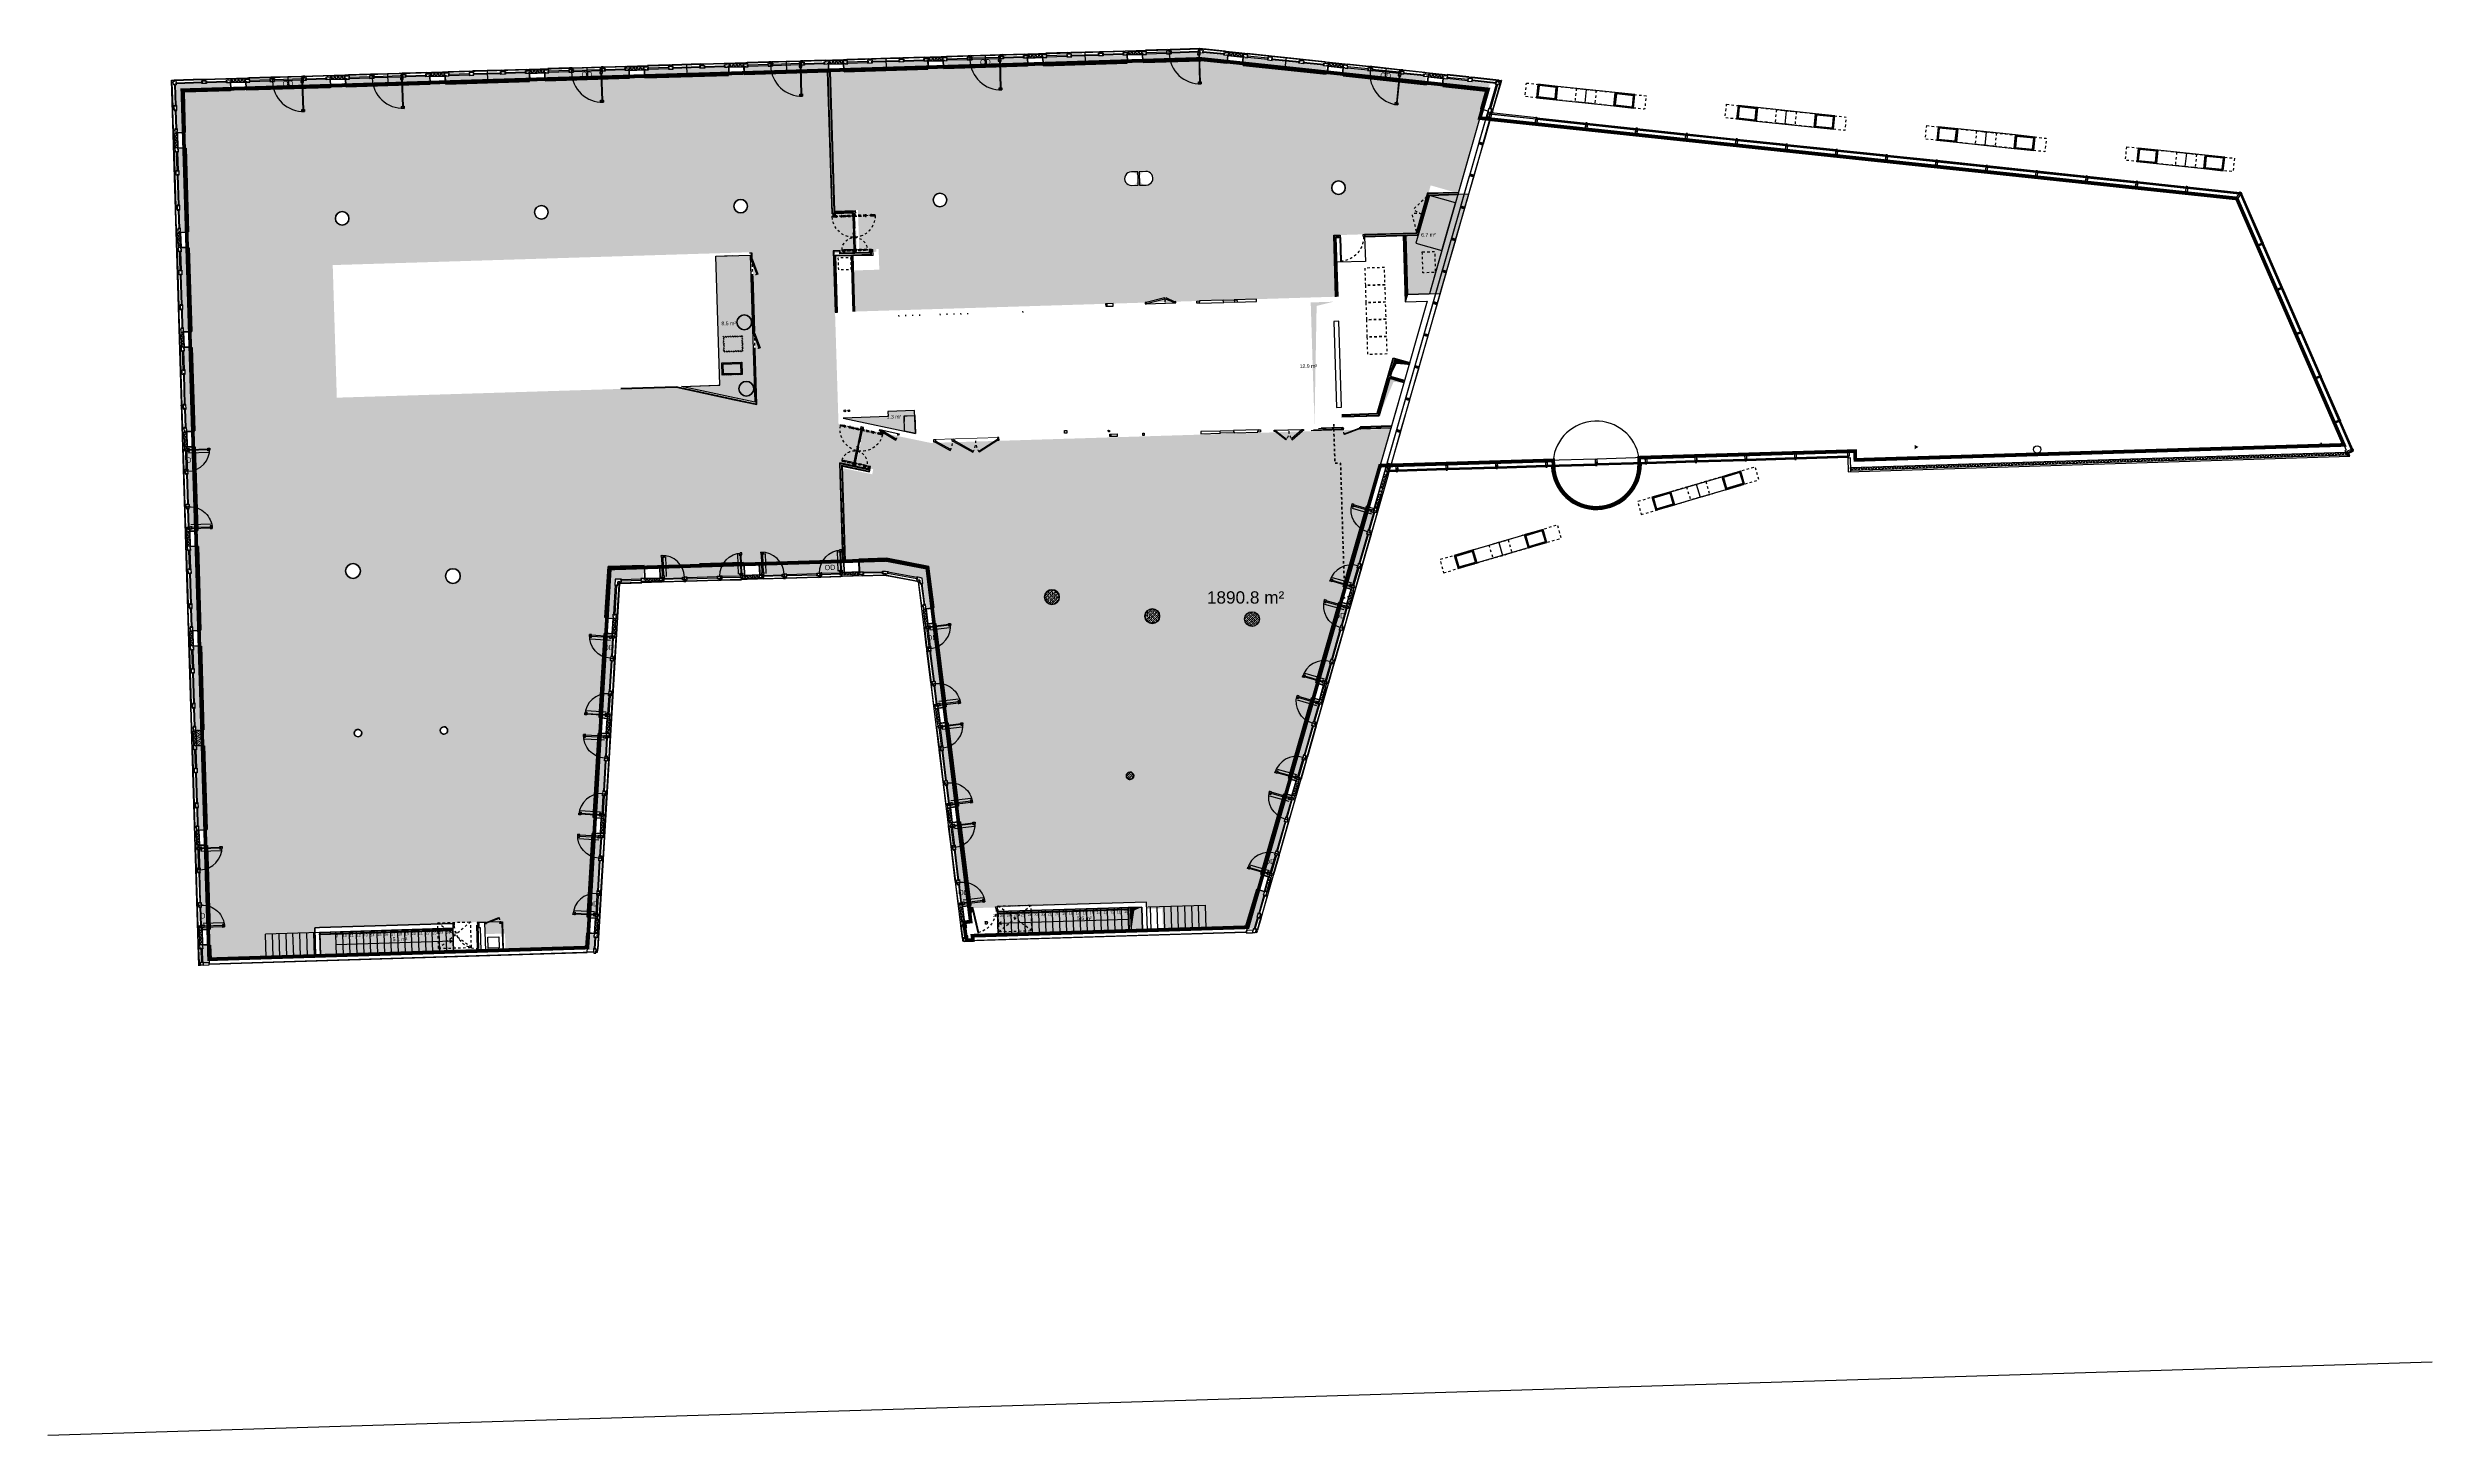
# Model space of a CAD drawing. Header units: metres. Extents: x 603172.4 to 603269.3, y 133210.7 to 133267.1.
import ezdxf
from ezdxf.enums import TextEntityAlignment as Align

# ---------------------------------------------------------------- set-up
doc = ezdxf.new("R2010")
doc.units = ezdxf.units.M
for name, pattern in [('AXES', [2, 1.25, -0.25, 0.25, -0.25]), ('DGN Style 1', [0.0601, 0.0001, -0.06]), ('DGN Style 2', [0.1, 0.06, -0.04]), ('DGN Style 4', [0.1601, 0.08, -0.04, 0.0001, -0.04])]:
    doc.linetypes.add(name, pattern=pattern)
for name, color, linetype in [('GEX_BAT_Archi', 251, 'Continuous'), ('GEX_EDS_sdp_2-tremie_su', 7, 'Continuous'), ('GEX_EDS_sdp_7-lt_su', 7, 'Continuous')]:
    doc.layers.add(name, color=color, linetype=linetype)
for name, color, linetype, true_color in [('GEX_EDS_sdp_1-bureau', 1, 'AXES', 0xff0000), ('GEX_EDS_sdp_2-tremie', 7, 'Continuous', 0xffff7f), ('GEX_EDS_sdp_7-lt', 150, 'Continuous', 0x007fff), ('GEX_EDS_sdp_SDP_su', 1, 'Continuous', 0xff0000), ('GEX_EDS_su_bureau', 7, 'Continuous', 0xffdf7f)]:
    doc.layers.add(name, color=color, linetype=linetype, true_color=true_color)
doc.styles.add('Style-isocp', font='isocp.shx')
doc.styles.add('SURF', font='swissl.ttf')

# ---------------------------------------------------------------- blocks, each defined once
blk = doc.blocks.new('*U4')
at = {"layer": 'GEX_BAT_Archi', "ltscale": 120}
blk.add_line((-0.228, 0.288), (-0.173, 0.289), dxfattribs=at)
at = {"layer": 'GEX_BAT_Archi', "ltscale": 120, "flags": 128}
for points in [[(-0.228, 0.268), (-0.209, -0.33), (-0.217, -0.331), (-0.236, 0.268), (-0.228, 0.268)], [(-0.092, 0.422), (-0.09, 0.357), (-0.065, 0.358), (-0.062, 0.238), (-0.082, 0.237), (-0.082, 0.255), (-0.132, 0.254), (-0.131, 0.236), (-0.171, 0.234), (-0.177, 0.419), (-0.092, 0.422)], [(-0.087, 0.25), (-0.07, -0.304), (-0.11, -0.305), (-0.127, 0.249), (-0.087, 0.25)], [(-0.216, -0.351), (-0.214, -0.422), (-0.151, -0.42), (-0.153, -0.349), (-0.216, -0.351)]]:
    blk.add_lwpolyline(points, close=True, dxfattribs=at)
at = {"layer": 'GEX_BAT_Archi', "flags": 128}
for points in [[(-0.041, -0.417), (-0.151, -0.42), (-0.155, -0.294), (-0.115, -0.292), (-0.115, -0.31), (-0.065, -0.309), (-0.065, -0.291), (-0.045, -0.29), (-0.041, -0.417)], [(-0.041, -0.417), (0.206, -0.409), (0.203, -0.321), (-0.044, -0.328), (-0.041, -0.417)]]:
    blk.add_lwpolyline(points, close=True, dxfattribs=at)
blk = doc.blocks.new('CBP_SHG_FAC_hall')
at = {"layer": 'GEX_BAT_Archi', "linetype": 'Continuous'}
for p, q in [((0, 0), (0.01, 0)), ((0.022, 0), (0.012, 0))]:
    blk.add_line(p, q, dxfattribs=at)
at = {"layer": 'GEX_BAT_Archi', "linetype": 'Continuous', "flags": 128}
blk.add_lwpolyline([(0.016, 0.162), (1.356, 0.162), (1.356, 0.17), (0.016, 0.17), (0.016, 0.162)], close=True, dxfattribs=at)
at = {"layer": 'GEX_BAT_Archi', "flags": 128}
for points in [[(0.022, 0.156), (0.047, 0.156), (0.047, 0), (0.022, 0), (0.022, 0.156)], [(1.35, 0.156), (1.325, 0.156), (1.325, 0), (1.35, 0), (1.35, 0.156)]]:
    blk.add_lwpolyline(points, close=True, dxfattribs=at)
blk = doc.blocks.new('CBP_SHG_FAC_hall_1')
at = {"layer": 'GEX_BAT_Archi', "linetype": 'Continuous'}
for p, q in [((0, 0), (0.01, 0)), ((0.022, 0), (0.012, 0))]:
    blk.add_line(p, q, dxfattribs=at)
at = {"layer": 'GEX_BAT_Archi', "linetype": 'Continuous', "flags": 128}
blk.add_lwpolyline([(0.016, 0.162), (1.426, 0.162), (1.426, 0.17), (0.016, 0.17), (0.016, 0.162)], close=True, dxfattribs=at)
at = {"layer": 'GEX_BAT_Archi', "flags": 128}
for points in [[(0.022, 0.156), (0.047, 0.156), (0.047, 0), (0.022, 0), (0.022, 0.156)], [(1.42, 0.156), (1.395, 0.156), (1.395, 0), (1.42, 0), (1.42, 0.156)]]:
    blk.add_lwpolyline(points, close=True, dxfattribs=at)
blk = doc.blocks.new('CBP_SHG_FAC_mur rideau_S')
at = {"layer": 'GEX_BAT_Archi', "ltscale": 120}
for p, q in [((-0.03, 0), (-1.995, 0)), ((-0.03, -0.2), (-1.995, -0.2))]:
    blk.add_line(p, q, dxfattribs=at)
at = {"layer": 'GEX_BAT_Archi', "linetype": 'Continuous'}
blk.add_line((0.005, -0.262), (-0.005, -0.262), dxfattribs=at)
at = {"layer": 'GEX_BAT_Archi', "linetype": 'DGN Style 4'}
blk.add_line((0, -0.258), (0, -0.2), dxfattribs=at)
at = {"layer": 'GEX_BAT_Archi', "ltscale": 120, "flags": 128}
for points in [[(0.03, 0), (0.03, -0.2), (-0.03, -0.2), (-0.03, 0), (0.03, 0)], [(0.025, -0.005), (0.025, -0.195), (-0.025, -0.195), (-0.025, -0.005), (0.025, -0.005)]]:
    blk.add_lwpolyline(points, close=True, dxfattribs=at)
at = {"layer": 'GEX_BAT_Archi', "linetype": 'Continuous', "flags": 128}
blk.add_lwpolyline([(-2.015, -0.215), (-0.01, -0.215), (-0.01, -0.255), (-2.015, -0.255), (-2.015, -0.215)], close=True, dxfattribs=at)
at = {"layer": 'GEX_BAT_Archi', "flags": 128}
blk.add_lwpolyline([(-0.005, -0.26), (-0.005, -0.258), (0.005, -0.258), (0.005, -0.26), (0.005, -0.262), (0.008, -0.262), (0.028, -0.262), (0.028, -0.26), (0.008, -0.26), (0.008, -0.258), (0.008, -0.256), (-0.008, -0.256), (-0.008, -0.258), (-0.008, -0.26), (-0.028, -0.26), (-0.028, -0.262), (-0.008, -0.262), (-0.005, -0.262), (-0.005, -0.26)], close=True, dxfattribs=at)
blk = doc.blocks.new('CBP_SHG_FAC_mur rideau_S_1')
at = {"layer": 'GEX_BAT_Archi', "ltscale": 120}
for p, q in [((0.07, 0), (-2.025, 0)), ((0.07, -0.2), (-2.025, -0.2))]:
    blk.add_line(p, q, dxfattribs=at)
at = {"layer": 'GEX_BAT_Archi', "linetype": 'Continuous'}
blk.add_line((0.106, -0.262), (0.095, -0.262), dxfattribs=at)
at = {"layer": 'GEX_BAT_Archi', "linetype": 'DGN Style 4'}
blk.add_line((0.1, -0.258), (0.1, -0.2), dxfattribs=at)
at = {"layer": 'GEX_BAT_Archi', "linetype": 'Continuous', "flags": 128}
blk.add_lwpolyline([(-2.045, -0.215), (0.09, -0.215), (0.09, -0.255), (-2.045, -0.255), (-2.045, -0.215)], close=True, dxfattribs=at)
at = {"layer": 'GEX_BAT_Archi', "ltscale": 120, "flags": 128}
for points in [[(0.13, 0), (0.13, -0.2), (0.07, -0.2), (0.07, 0), (0.13, 0)], [(0.125, -0.005), (0.125, -0.195), (0.075, -0.195), (0.075, -0.005), (0.125, -0.005)]]:
    blk.add_lwpolyline(points, close=True, dxfattribs=at)
at = {"layer": 'GEX_BAT_Archi', "flags": 128}
blk.add_lwpolyline([(0.095, -0.26), (0.095, -0.258), (0.106, -0.258), (0.106, -0.26), (0.106, -0.262), (0.108, -0.262), (0.128, -0.262), (0.128, -0.26), (0.108, -0.26), (0.108, -0.258), (0.108, -0.256), (0.092, -0.256), (0.092, -0.258), (0.092, -0.26), (0.072, -0.26), (0.072, -0.262), (0.092, -0.262), (0.095, -0.262), (0.095, -0.26)], close=True, dxfattribs=at)
blk = doc.blocks.new('CBP_SHG_FAC_mur rideau_E')
at = {"layer": 'GEX_BAT_Archi', "linetype": 'Continuous'}
for p, q in [((-0.005, 0.262), (0.006, 0.262)), ((1.952, 0.255), (1.952, 0.215))]:
    blk.add_line(p, q, dxfattribs=at)
at = {"layer": 'GEX_BAT_Archi', "linetype": 'DGN Style 4'}
blk.add_line((0, 0.258), (0, 0.2), dxfattribs=at)
at = {"layer": 'GEX_BAT_Archi', "ltscale": 120}
for p, q in [((0.03, 0.2), (1.932, 0.2)), ((0.03, 0), (1.932, 0))]:
    blk.add_line(p, q, dxfattribs=at)
at = {"layer": 'GEX_BAT_Archi', "ltscale": 120, "flags": 128}
for points in [[(-0.03, 0), (-0.03, 0.2), (0.03, 0.2), (0.03, 0), (-0.03, 0)], [(-0.025, 0.005), (-0.025, 0.195), (0.025, 0.195), (0.025, 0.005), (-0.025, 0.005)]]:
    blk.add_lwpolyline(points, close=True, dxfattribs=at)
at = {"layer": 'GEX_BAT_Archi', "flags": 128}
blk.add_lwpolyline([(0.006, 0.26), (0.006, 0.258), (-0.005, 0.258), (-0.005, 0.26), (-0.005, 0.262), (-0.008, 0.262), (-0.028, 0.262), (-0.028, 0.26), (-0.008, 0.26), (-0.008, 0.258), (-0.008, 0.256), (0.008, 0.256), (0.008, 0.258), (0.008, 0.26), (0.028, 0.26), (0.028, 0.262), (0.008, 0.262), (0.006, 0.262), (0.006, 0.26)], close=True, dxfattribs=at)
at = {"layer": 'GEX_BAT_Archi', "linetype": 'Continuous', "flags": 128}
blk.add_lwpolyline([(1.952, 0.215), (0.01, 0.215), (0.01, 0.255), (1.952, 0.255), (1.952, 0.215)], close=True, dxfattribs=at)
blk = doc.blocks.new('CBP_SHG_FAC_mur rideau_ang')
at = {"layer": 'GEX_BAT_Archi', "ltscale": 120}
for p, q in [((-0.144, 0.151), (0.898, 1.989)), ((0.95, 2.019), (3.099, 2.019)), ((0.03, 0.052), (1.016, 1.789)), ((1.068, 1.819), (3.099, 1.819))]:
    blk.add_line(p, q, dxfattribs=at)
at = {"layer": 'GEX_BAT_Archi', "linetype": 'Continuous'}
for p, q in [((0.854, 2.037), (0.859, 2.046)), ((0.92, 2.082), (0.931, 2.082)), ((3.119, 2.074), (3.119, 2.034)), ((-0.216, 0.151), (-0.211, 0.16))]:
    blk.add_line(p, q, dxfattribs=at)
at = {"layer": 'GEX_BAT_Archi', "linetype": 'DGN Style 4'}
for p, q in [((0.86, 2.04), (0.911, 2.011)), ((0.926, 2.078), (0.926, 2.019)), ((1.167, 2.078), (1.167, 2.019)), ((-0.21, 0.154), (-0.159, 0.125))]:
    blk.add_line(p, q, dxfattribs=at)
at = {"layer": 'GEX_BAT_Archi'}
blk.add_line((0.898, 1.989), (0.95, 2.019), dxfattribs=at)
at = {"layer": 'GEX_BAT_Archi', "linetype": 'Continuous', "flags": 128}
for points in [[(0.891, 2.007), (-0.167, 0.141), (-0.202, 0.161), (0.856, 2.027), (0.891, 2.007)], [(3.119, 2.034), (0.939, 2.034), (0.939, 2.074), (3.119, 2.074), (3.119, 2.034)]]:
    blk.add_lwpolyline(points, close=True, dxfattribs=at)
at = {"layer": 'GEX_BAT_Archi', "flags": 128}
for points in [[(0.861, 2.045), (0.862, 2.044), (0.857, 2.035), (0.856, 2.036), (0.854, 2.037), (0.852, 2.035), (0.842, 2.017), (0.845, 2.016), (0.855, 2.033), (0.856, 2.033), (0.858, 2.031), (0.866, 2.045), (0.864, 2.047), (0.862, 2.047), (0.872, 2.065), (0.87, 2.066), (0.86, 2.048), (0.859, 2.046), (0.861, 2.045)], [(0.884, 2.074), (0.914, 2.074), (0.914, 2.069), (0.886, 2.069), (0.873, 2.046), (0.869, 2.048), (0.884, 2.074)], [(0.931, 2.079), (0.931, 2.078), (0.92, 2.078), (0.92, 2.079), (0.92, 2.082), (0.918, 2.082), (0.898, 2.082), (0.898, 2.079), (0.918, 2.079), (0.918, 2.078), (0.918, 2.075), (0.934, 2.075), (0.934, 2.078), (0.934, 2.079), (0.954, 2.079), (0.954, 2.082), (0.934, 2.082), (0.931, 2.082), (0.931, 2.079)], [(-0.209, 0.159), (-0.207, 0.158), (-0.213, 0.149), (-0.214, 0.15), (-0.216, 0.151), (-0.217, 0.149), (-0.227, 0.131), (-0.225, 0.13), (-0.215, 0.147), (-0.214, 0.147), (-0.212, 0.145), (-0.204, 0.159), (-0.206, 0.161), (-0.207, 0.161), (-0.198, 0.179), (-0.2, 0.18), (-0.21, 0.163), (-0.211, 0.16), (-0.209, 0.159)]]:
    blk.add_lwpolyline(points, close=True, dxfattribs=at)
at = {"layer": 'GEX_BAT_Archi', "ltscale": 120, "flags": 128}
for points in [[(1.016, 1.789), (0.898, 1.989), (0.916, 2.019), (0.95, 2.019), (1.068, 1.819), (1.016, 1.789)], [(0, 0), (-0.174, 0.099), (-0.144, 0.151), (0.03, 0.052), (0, 0)]]:
    blk.add_lwpolyline(points, close=True, dxfattribs=at)
blk = doc.blocks.new('CBP_SHG_FAC_mur rideau_N')
at = {"layer": 'GEX_BAT_Archi', "linetype": 'Continuous'}
for p, q in [((-0.005, 0.262), (0.005, 0.262)), ((2.034, 0.255), (2.034, 0.215))]:
    blk.add_line(p, q, dxfattribs=at)
at = {"layer": 'GEX_BAT_Archi', "linetype": 'DGN Style 4'}
blk.add_line((0, 0.258), (0, 0.2), dxfattribs=at)
at = {"layer": 'GEX_BAT_Archi', "ltscale": 120}
for p, q in [((0.03, 0.2), (2.014, 0.2)), ((0.03, 0), (2.014, 0))]:
    blk.add_line(p, q, dxfattribs=at)
at = {"layer": 'GEX_BAT_Archi', "ltscale": 120, "flags": 128}
for points in [[(-0.03, 0), (-0.03, 0.2), (0.03, 0.2), (0.03, 0), (-0.03, 0)], [(-0.025, 0.005), (-0.025, 0.195), (0.025, 0.195), (0.025, 0.005), (-0.025, 0.005)]]:
    blk.add_lwpolyline(points, close=True, dxfattribs=at)
at = {"layer": 'GEX_BAT_Archi', "flags": 128}
blk.add_lwpolyline([(0.005, 0.26), (0.005, 0.258), (-0.005, 0.258), (-0.005, 0.26), (-0.005, 0.262), (-0.008, 0.262), (-0.028, 0.262), (-0.028, 0.26), (-0.008, 0.26), (-0.008, 0.258), (-0.008, 0.256), (0.008, 0.256), (0.008, 0.258), (0.008, 0.26), (0.028, 0.26), (0.028, 0.262), (0.008, 0.262), (0.005, 0.262), (0.005, 0.26)], close=True, dxfattribs=at)
at = {"layer": 'GEX_BAT_Archi', "linetype": 'Continuous', "flags": 128}
blk.add_lwpolyline([(2.034, 0.215), (0.01, 0.215), (0.01, 0.255), (2.034, 0.255), (2.034, 0.215)], close=True, dxfattribs=at)
blk = doc.blocks.new('CBP_SHG_POR_90_1')
at = {"layer": 'GEX_BAT_Archi', "extrusion": (0, 0, -1), "flags": 128}
for points in [[(-0.048, 0.05), (-0.048, 1.005), (-0.088, 1.005), (-0.088, 0.05), (-0.048, 0.05)], [(-0.062, 0.01), (-0.048, 0.01), (-0.048, 0.05), (0, 0.05), (0, -0.05), (-0.062, -0.05), (-0.062, 0.01)], [(-1.003, 0.05), (-1.003, 0.01), (-0.987, 0.01), (-0.987, -0.05), (-1.05, -0.05), (-1.05, 0.05), (-1.003, 0.05)]]:
    blk.add_lwpolyline(points, close=True, dxfattribs=at)
at = {"layer": 'GEX_BAT_Archi', "linetype": 'DGN Style 2'}
blk.add_arc((0.047, 0.05), 0.955, 0, 90, dxfattribs=at)
blk = doc.blocks.new('*U14')
at = {"layer": 'GEX_BAT_Archi', "flags": 128}
for points in [[(-0.462, 0.44), (-0.477, 0.44), (-0.476, 0.4), (-0.523, 0.398), (-0.526, 0.498), (-0.464, 0.5), (-0.462, 0.44)], [(-0.476, 0.4), (-0.261, -0.531), (-0.222, -0.522), (-0.437, 0.409), (-0.476, 0.4)], [(0.479, 0.429), (0.478, 0.469), (0.463, 0.469), (0.461, 0.529), (0.523, 0.531), (0.526, 0.431), (0.479, 0.429)]]:
    blk.add_lwpolyline(points, close=True, dxfattribs=at)
at = {"layer": 'GEX_BAT_Archi', "linetype": 'DGN Style 2', "extrusion": (0, 0, -1)}
blk.add_arc((0.476, 0.4), 0.955, 178.23481, 254.6143, dxfattribs=at)
blk = doc.blocks.new('CBP_SHG_POR_60')
at = {"layer": 'GEX_BAT_Archi', "flags": 128}
for points in [[(0.062, 0.01), (0.047, 0.01), (0.047, 0.05), (0, 0.05), (0, 0), (0.062, 0), (0.062, 0.01)], [(0.047, 0.05), (0.667, 0.262), (0.68, 0.224), (0.06, 0.012), (0.047, 0.05)], [(0.703, 0.05), (0.703, 0.01), (0.687, 0.01), (0.687, 0), (0.75, 0), (0.75, 0.05), (0.703, 0.05)]]:
    blk.add_lwpolyline(points, close=True, dxfattribs=at)
at = {"layer": 'GEX_BAT_Archi', "linetype": 'DGN Style 2', "extrusion": (0, 0, -1)}
blk.add_arc((-0.047, 0.05), 0.655, 161.14133, 180, dxfattribs=at)
blk = doc.blocks.new('CBP_SHG_POR_90_2')
at = {"layer": 'GEX_BAT_Archi', "flags": 128}
for points in [[(0.047, 0.05), (0.047, 1.005), (0.088, 1.005), (0.088, 0.05), (0.047, 0.05)], [(0.062, 0.01), (0.047, 0.01), (0.047, 0.05), (0, 0.05), (0, -0.05), (0.062, -0.05), (0.062, 0.01)], [(1.003, 0.05), (1.003, 0.01), (0.988, 0.01), (0.988, -0.05), (1.05, -0.05), (1.05, 0.05), (1.003, 0.05)]]:
    blk.add_lwpolyline(points, close=True, dxfattribs=at)
at = {"layer": 'GEX_BAT_Archi', "linetype": 'DGN Style 2'}
blk.add_arc((0.047, 0.05), 0.955, 0, 90, dxfattribs=at)
blk = doc.blocks.new('CBP_SHG_FAC_NW_R1_ang')
at = {"layer": 'GEX_BAT_Archi', "ltscale": 120}
for p, q in [((0, 0), (0, -0.083)), ((2.28, -0.008), (2.28, -0.063)), ((0.008, -2.03), (0.063, -2.03))]:
    blk.add_line(p, q, dxfattribs=at)
at = {"layer": 'GEX_BAT_Archi'}
for p, q in [((0.5, -2.125), (0.5, -0.5)), ((2.375, -0.5), (0.5, -0.5)), ((2.375, -0.42), (2.375, -0.5)), ((0.42, -2.125), (0.5, -2.125))]:
    blk.add_line(p, q, dxfattribs=at)
at = {"layer": 'GEX_BAT_Archi', "ltscale": 120, "flags": 128}
for points in [[(0.083, 0), (0.083, -0.063), (0.063, -0.063), (0.063, -0.083), (0, -0.083), (0, 0), (0.083, 0)], [(1.275, 0), (1.358, 0), (1.358, -0.063), (1.275, -0.063), (1.275, 0)], [(2.26, -0.008), (1.378, -0.008), (1.378, 0), (2.26, 0), (2.26, -0.008)], [(0.008, -0.103), (0.008, -1.072), (0, -1.072), (0, -0.103), (0.008, -0.103)], [(0.103, -0.008), (1.255, -0.008), (1.255, 0), (0.103, 0), (0.103, -0.008)], [(0.148, -1.05), (0.148, -0.178), (0.108, -0.178), (0.108, -1.05), (0.148, -1.05)], [(1.233, -0.148), (0.178, -0.148), (0.178, -0.108), (1.233, -0.108), (1.233, -0.148)], [(1.413, -0.173), (1.22, -0.173), (1.22, -0.153), (1.238, -0.153), (1.238, -0.103), (1.22, -0.103), (1.22, -0.063), (1.413, -0.063), (1.413, -0.103), (1.395, -0.103), (1.395, -0.153), (1.413, -0.153), (1.413, -0.173)], [(2.238, -0.148), (1.4, -0.148), (1.4, -0.108), (2.238, -0.108), (2.238, -0.148)], [(2.41, -0.148), (2.345, -0.148), (2.345, -0.173), (2.225, -0.173), (2.225, -0.153), (2.243, -0.153), (2.243, -0.103), (2.225, -0.103), (2.225, -0.063), (2.41, -0.063), (2.41, -0.148)], [(0, -1.092), (0, -1.175), (0.063, -1.175), (0.063, -1.092), (0, -1.092)], [(0.008, -2.01), (0.008, -1.195), (0, -1.195), (0, -2.01), (0.008, -2.01)], [(0.173, -1.23), (0.173, -1.037), (0.153, -1.037), (0.153, -1.055), (0.103, -1.055), (0.103, -1.037), (0.063, -1.037), (0.063, -1.23), (0.103, -1.23), (0.103, -1.212), (0.153, -1.212), (0.153, -1.23), (0.173, -1.23)], [(0.148, -1.988), (0.148, -1.217), (0.108, -1.217), (0.108, -1.988), (0.148, -1.988)], [(0.148, -2.16), (0.148, -2.095), (0.173, -2.095), (0.173, -1.975), (0.153, -1.975), (0.153, -1.993), (0.103, -1.993), (0.103, -1.975), (0.063, -1.975), (0.063, -2.16), (0.148, -2.16)]]:
    blk.add_lwpolyline(points, close=True, dxfattribs=at)
at = {"layer": 'GEX_BAT_Archi', "flags": 128}
blk.add_lwpolyline([(1.358, -0.008), (1.275, -0.008), (1.275, 0), (1.358, 0), (1.358, -0.008)], close=True, dxfattribs=at)
at = {"layer": 'GEX_BAT_Archi', "linetype": 'Continuous', "lineweight": 0, "flags": 128}
blk.add_lwpolyline([(0.103, -0.191), (0.103, -0.173), (0.153, -0.173), (0.153, -0.191), (0.173, -0.191), (0.191, -0.191), (0.191, -0.153), (0.173, -0.153), (0.173, -0.103), (0.191, -0.103), (0.191, -0.086), (0.191, -0.063), (0.063, -0.063), (0.063, -0.191), (0.103, -0.191)], close=True, dxfattribs=at)
blk = doc.blocks.new('CBP_SHG_FAC_TYPE_N1_OD')
at = {"layer": 'GEX_BAT_Archi', "ltscale": 0.888889}
for p, q in [((-1.7, 0), (-1.7, 0.08)), ((-1.7, 0.08), (1.7, 0.08)), ((1.7, 0), (1.7, 0.08))]:
    blk.add_line(p, q, dxfattribs=at)
at = {"layer": 'GEX_BAT_Archi', "ltscale": 120}
for p, q in [((-1.605, -0.412), (-1.605, -0.357)), ((1.605, -0.412), (1.605, -0.357))]:
    blk.add_line(p, q, dxfattribs=at)
at = {"layer": 'GEX_BAT_Archi', "ltscale": 106.666667}
for p, q in [((-1.605, -0.412), (-1.605, -0.357)), ((1.605, -0.412), (1.605, -0.357))]:
    blk.add_line(p, q, dxfattribs=at)
at = {"layer": 'GEX_BAT_Archi', "linetype": 'Continuous'}
blk.add_line((-0.704, -0.42), (-1.584, -0.42), dxfattribs=at)
at = {"layer": 'GEX_BAT_Archi'}
blk.add_line((0, -0.42), (0, 0), dxfattribs=at)
at = {"layer": 'GEX_BAT_Archi', "flags": 128}
for points in [[(-0.63, 0.946), (-0.63, 1.013), (-0.57, 1.013), (-0.57, 0.998), (-0.54, 0.998), (-0.54, 0.983), (-0.52, 0.983), (-0.52, 0.928), (-0.56, 0.928), (-0.56, 0.946), (-0.61, 0.946), (-0.61, 0.928), (-0.63, 0.928), (-0.63, 0.946), (-0.63, 0.946)], [(-0.605, 0.941), (-0.605, -0.175), (-0.565, -0.175), (-0.565, 0.941), (-0.605, 0.941)], [(-0.738, -0.317), (-0.72, -0.317), (-0.72, -0.267), (-0.738, -0.267), (-0.738, -0.247), (-0.738, -0.247), (-0.63, -0.247), (-0.63, -0.307), (-0.615, -0.307), (-0.615, -0.337), (-0.6, -0.337), (-0.6, -0.357), (-0.738, -0.357), (-0.738, -0.317)], [(-0.63, -0.18), (-0.63, -0.247), (-0.57, -0.247), (-0.57, -0.232), (-0.54, -0.232), (-0.54, -0.217), (-0.52, -0.217), (-0.52, -0.162), (-0.56, -0.162), (-0.56, -0.18), (-0.61, -0.18), (-0.61, -0.162), (-0.63, -0.162), (-0.63, -0.18), (-0.63, -0.18)], [(-0.563, -0.247), (-0.63, -0.247), (-0.63, -0.307), (-0.615, -0.307), (-0.615, -0.337), (-0.6, -0.337), (-0.6, -0.357), (-0.545, -0.357), (-0.545, -0.317), (-0.563, -0.317), (-0.563, -0.267), (-0.545, -0.267), (-0.545, -0.247), (-0.563, -0.247), (-0.563, -0.247)], [(0.563, -0.247), (0.63, -0.247), (0.63, -0.307), (0.615, -0.307), (0.615, -0.337), (0.6, -0.337), (0.6, -0.357), (0.545, -0.357), (0.545, -0.317), (0.563, -0.317), (0.563, -0.267), (0.545, -0.267), (0.545, -0.247), (0.563, -0.247), (0.563, -0.247)], [(0.738, -0.317), (0.72, -0.317), (0.72, -0.267), (0.738, -0.267), (0.738, -0.247), (0.738, -0.247), (0.63, -0.247), (0.63, -0.307), (0.615, -0.307), (0.615, -0.337), (0.6, -0.337), (0.6, -0.357), (0.738, -0.357), (0.738, -0.317)]]:
    blk.add_lwpolyline(points, close=True, dxfattribs=at)
at = {"layer": 'GEX_BAT_Archi', "ltscale": 120, "flags": 128}
for points in [[(-1.735, -0.272), (-1.67, -0.272), (-1.67, -0.247), (-1.55, -0.247), (-1.55, -0.267), (-1.568, -0.267), (-1.568, -0.317), (-1.55, -0.317), (-1.55, -0.357), (-1.735, -0.357), (-1.735, -0.272)], [(-1.585, -0.412), (-0.703, -0.412), (-0.703, -0.42), (-1.585, -0.42), (-1.585, -0.412)], [(-1.563, -0.272), (-0.725, -0.272), (-0.725, -0.312), (-1.563, -0.312), (-1.563, -0.272)], [(-0.683, -0.42), (-0.6, -0.42), (-0.6, -0.357), (-0.683, -0.357), (-0.683, -0.42)], [(-0.58, -0.412), (0.58, -0.412), (0.58, -0.42), (-0.58, -0.42), (-0.58, -0.412)], [(0.558, -0.272), (-0.558, -0.272), (-0.558, -0.312), (0.558, -0.312), (0.558, -0.272)], [(0.6, -0.42), (0.683, -0.42), (0.683, -0.357), (0.6, -0.357), (0.6, -0.42)], [(1.585, -0.412), (0.703, -0.412), (0.703, -0.42), (1.585, -0.42), (1.585, -0.412)], [(1.563, -0.272), (0.725, -0.272), (0.725, -0.312), (1.563, -0.312), (1.563, -0.272)], [(1.735, -0.272), (1.67, -0.272), (1.67, -0.247), (1.55, -0.247), (1.55, -0.267), (1.568, -0.267), (1.568, -0.317), (1.55, -0.317), (1.55, -0.357), (1.735, -0.357), (1.735, -0.272)]]:
    blk.add_lwpolyline(points, close=True, dxfattribs=at)
at = {"layer": 'GEX_BAT_Archi', "ltscale": 106.666667, "flags": 128}
for points in [[(-1.735, -0.272), (-1.67, -0.272), (-1.67, -0.247), (-1.55, -0.247), (-1.55, -0.267), (-1.568, -0.267), (-1.568, -0.317), (-1.55, -0.317), (-1.55, -0.357), (-1.735, -0.357), (-1.735, -0.272)], [(-0.738, -0.247), (-0.545, -0.247), (-0.545, -0.267), (-0.563, -0.267), (-0.563, -0.317), (-0.545, -0.317), (-0.545, -0.357), (-0.738, -0.357), (-0.738, -0.317), (-0.72, -0.317), (-0.72, -0.267), (-0.738, -0.267), (-0.738, -0.247)], [(-0.6, -0.42), (-0.683, -0.42), (-0.683, -0.357), (-0.6, -0.357), (-0.6, -0.42)], [(0.738, -0.247), (0.545, -0.247), (0.545, -0.267), (0.563, -0.267), (0.563, -0.317), (0.545, -0.317), (0.545, -0.357), (0.738, -0.357), (0.738, -0.317), (0.72, -0.317), (0.72, -0.267), (0.738, -0.267), (0.738, -0.247)], [(0.683, -0.42), (0.6, -0.42), (0.6, -0.357), (0.683, -0.357), (0.683, -0.42)], [(1.735, -0.272), (1.67, -0.272), (1.67, -0.247), (1.55, -0.247), (1.55, -0.267), (1.568, -0.267), (1.568, -0.317), (1.55, -0.317), (1.55, -0.357), (1.735, -0.357), (1.735, -0.272)]]:
    blk.add_lwpolyline(points, close=True, dxfattribs=at)
at = {"layer": 'GEX_BAT_Archi'}
blk.add_arc((-0.63, -0.247), 1.26, 0, 90, dxfattribs=at)
blk = doc.blocks.new('CBP_SHG_FAC_TYPE_N1_OD_1')
at = {"layer": 'GEX_BAT_Archi', "ltscale": 0.888889}
for p, q in [((-1.7, 0), (-1.7, 0.08)), ((-1.7, 0.08), (1.7, 0.08)), ((1.7, 0), (1.7, 0.08))]:
    blk.add_line(p, q, dxfattribs=at)
at = {"layer": 'GEX_BAT_Archi'}
blk.add_line((0, -0.42), (0, 0), dxfattribs=at)
at = {"layer": 'GEX_BAT_Archi', "ltscale": 120}
for p, q in [((-1.605, -0.412), (-1.605, -0.357)), ((1.605, -0.412), (1.605, -0.357))]:
    blk.add_line(p, q, dxfattribs=at)
at = {"layer": 'GEX_BAT_Archi', "ltscale": 106.666667}
for p, q in [((-1.605, -0.412), (-1.605, -0.357)), ((1.605, -0.412), (1.605, -0.357))]:
    blk.add_line(p, q, dxfattribs=at)
at = {"layer": 'GEX_BAT_Archi', "linetype": 'Continuous'}
blk.add_line((-0.704, -0.42), (-1.584, -0.42), dxfattribs=at)
at = {"layer": 'GEX_BAT_Archi', "flags": 128}
for points in [[(-0.63, 0.946), (-0.63, 1.013), (-0.57, 1.013), (-0.57, 0.998), (-0.54, 0.998), (-0.54, 0.983), (-0.52, 0.983), (-0.52, 0.928), (-0.56, 0.928), (-0.56, 0.946), (-0.61, 0.946), (-0.61, 0.928), (-0.63, 0.928), (-0.63, 0.946), (-0.63, 0.946)], [(-0.605, 0.941), (-0.605, -0.175), (-0.565, -0.175), (-0.565, 0.941), (-0.605, 0.941)], [(-0.738, -0.317), (-0.72, -0.317), (-0.72, -0.267), (-0.738, -0.267), (-0.738, -0.247), (-0.738, -0.247), (-0.63, -0.247), (-0.63, -0.307), (-0.615, -0.307), (-0.615, -0.337), (-0.6, -0.337), (-0.6, -0.357), (-0.738, -0.357), (-0.738, -0.317)], [(-0.63, -0.18), (-0.63, -0.247), (-0.57, -0.247), (-0.57, -0.232), (-0.54, -0.232), (-0.54, -0.217), (-0.52, -0.217), (-0.52, -0.162), (-0.56, -0.162), (-0.56, -0.18), (-0.61, -0.18), (-0.61, -0.162), (-0.63, -0.162), (-0.63, -0.18), (-0.63, -0.18)], [(-0.563, -0.247), (-0.63, -0.247), (-0.63, -0.307), (-0.615, -0.307), (-0.615, -0.337), (-0.6, -0.337), (-0.6, -0.357), (-0.545, -0.357), (-0.545, -0.317), (-0.563, -0.317), (-0.563, -0.267), (-0.545, -0.267), (-0.545, -0.247), (-0.563, -0.247), (-0.563, -0.247)], [(0.563, -0.247), (0.63, -0.247), (0.63, -0.307), (0.615, -0.307), (0.615, -0.337), (0.6, -0.337), (0.6, -0.357), (0.545, -0.357), (0.545, -0.317), (0.563, -0.317), (0.563, -0.267), (0.545, -0.267), (0.545, -0.247), (0.563, -0.247), (0.563, -0.247)], [(0.738, -0.317), (0.72, -0.317), (0.72, -0.267), (0.738, -0.267), (0.738, -0.247), (0.738, -0.247), (0.63, -0.247), (0.63, -0.307), (0.615, -0.307), (0.615, -0.337), (0.6, -0.337), (0.6, -0.357), (0.738, -0.357), (0.738, -0.317)]]:
    blk.add_lwpolyline(points, close=True, dxfattribs=at)
at = {"layer": 'GEX_BAT_Archi', "ltscale": 120, "flags": 128}
for points in [[(-1.735, -0.272), (-1.67, -0.272), (-1.67, -0.247), (-1.55, -0.247), (-1.55, -0.267), (-1.568, -0.267), (-1.568, -0.317), (-1.55, -0.317), (-1.55, -0.357), (-1.735, -0.357), (-1.735, -0.272)], [(-1.585, -0.412), (-0.703, -0.412), (-0.703, -0.42), (-1.585, -0.42), (-1.585, -0.412)], [(-1.563, -0.272), (-0.725, -0.272), (-0.725, -0.312), (-1.563, -0.312), (-1.563, -0.272)], [(-0.683, -0.42), (-0.6, -0.42), (-0.6, -0.357), (-0.683, -0.357), (-0.683, -0.42)], [(-0.58, -0.412), (0.58, -0.412), (0.58, -0.42), (-0.58, -0.42), (-0.58, -0.412)], [(0.558, -0.272), (-0.558, -0.272), (-0.558, -0.312), (0.558, -0.312), (0.558, -0.272)], [(0.6, -0.42), (0.683, -0.42), (0.683, -0.357), (0.6, -0.357), (0.6, -0.42)], [(1.585, -0.412), (0.703, -0.412), (0.703, -0.42), (1.585, -0.42), (1.585, -0.412)], [(1.563, -0.272), (0.725, -0.272), (0.725, -0.312), (1.563, -0.312), (1.563, -0.272)], [(1.735, -0.272), (1.67, -0.272), (1.67, -0.247), (1.55, -0.247), (1.55, -0.267), (1.568, -0.267), (1.568, -0.317), (1.55, -0.317), (1.55, -0.357), (1.735, -0.357), (1.735, -0.272)]]:
    blk.add_lwpolyline(points, close=True, dxfattribs=at)
at = {"layer": 'GEX_BAT_Archi', "ltscale": 106.666667, "flags": 128}
for points in [[(-1.735, -0.272), (-1.67, -0.272), (-1.67, -0.247), (-1.55, -0.247), (-1.55, -0.267), (-1.568, -0.267), (-1.568, -0.317), (-1.55, -0.317), (-1.55, -0.357), (-1.735, -0.357), (-1.735, -0.272)], [(-0.738, -0.247), (-0.545, -0.247), (-0.545, -0.267), (-0.563, -0.267), (-0.563, -0.317), (-0.545, -0.317), (-0.545, -0.357), (-0.738, -0.357), (-0.738, -0.317), (-0.72, -0.317), (-0.72, -0.267), (-0.738, -0.267), (-0.738, -0.247)], [(-0.6, -0.42), (-0.683, -0.42), (-0.683, -0.357), (-0.6, -0.357), (-0.6, -0.42)], [(0.738, -0.247), (0.545, -0.247), (0.545, -0.267), (0.563, -0.267), (0.563, -0.317), (0.545, -0.317), (0.545, -0.357), (0.738, -0.357), (0.738, -0.317), (0.72, -0.317), (0.72, -0.267), (0.738, -0.267), (0.738, -0.247)], [(0.683, -0.42), (0.6, -0.42), (0.6, -0.357), (0.683, -0.357), (0.683, -0.42)], [(1.735, -0.272), (1.67, -0.272), (1.67, -0.247), (1.55, -0.247), (1.55, -0.267), (1.568, -0.267), (1.568, -0.317), (1.55, -0.317), (1.55, -0.357), (1.735, -0.357), (1.735, -0.272)]]:
    blk.add_lwpolyline(points, close=True, dxfattribs=at)
at = {"layer": 'GEX_BAT_Archi'}
blk.add_arc((-0.63, -0.247), 1.26, 0, 90, dxfattribs=at)
blk = doc.blocks.new('CBP_SHG_FAC_TYPE_N1')
at = {"layer": 'GEX_BAT_Archi', "ltscale": 0.888889}
for p, q in [((1.7, 0.08), (-1.7, 0.08)), ((-1.7, 0.08), (-1.7, 0)), ((1.7, 0.08), (1.7, 0))]:
    blk.add_line(p, q, dxfattribs=at)
at = {"layer": 'GEX_BAT_Archi'}
blk.add_line((0, -0.42), (0, 0), dxfattribs=at)
at = {"layer": 'GEX_BAT_Archi', "ltscale": 120}
for p, q in [((-1.605, -0.412), (-1.605, -0.357)), ((1.605, -0.412), (1.605, -0.357))]:
    blk.add_line(p, q, dxfattribs=at)
at = {"layer": 'GEX_BAT_Archi', "ltscale": 120, "flags": 128}
for points in [[(-1.735, -0.272), (-1.67, -0.272), (-1.67, -0.247), (-1.55, -0.247), (-1.55, -0.267), (-1.568, -0.267), (-1.568, -0.317), (-1.55, -0.317), (-1.55, -0.357), (-1.735, -0.357), (-1.735, -0.272)], [(-1.585, -0.412), (-0.703, -0.412), (-0.703, -0.42), (-1.585, -0.42), (-1.585, -0.412)], [(-1.563, -0.272), (-0.725, -0.272), (-0.725, -0.312), (-1.563, -0.312), (-1.563, -0.272)], [(-0.738, -0.247), (-0.545, -0.247), (-0.545, -0.267), (-0.563, -0.267), (-0.563, -0.317), (-0.545, -0.317), (-0.545, -0.357), (-0.738, -0.357), (-0.738, -0.317), (-0.72, -0.317), (-0.72, -0.267), (-0.738, -0.267), (-0.738, -0.247)], [(-0.6, -0.42), (-0.683, -0.42), (-0.683, -0.357), (-0.6, -0.357), (-0.6, -0.42)], [(0.58, -0.412), (-0.58, -0.412), (-0.58, -0.42), (0.58, -0.42), (0.58, -0.412)], [(-0.558, -0.272), (0.558, -0.272), (0.558, -0.312), (-0.558, -0.312), (-0.558, -0.272)], [(0.738, -0.247), (0.545, -0.247), (0.545, -0.267), (0.563, -0.267), (0.563, -0.317), (0.545, -0.317), (0.545, -0.357), (0.738, -0.357), (0.738, -0.317), (0.72, -0.317), (0.72, -0.267), (0.738, -0.267), (0.738, -0.247)], [(0.683, -0.42), (0.6, -0.42), (0.6, -0.357), (0.683, -0.357), (0.683, -0.42)], [(1.585, -0.412), (0.703, -0.412), (0.703, -0.42), (1.585, -0.42), (1.585, -0.412)], [(1.563, -0.272), (0.725, -0.272), (0.725, -0.312), (1.563, -0.312), (1.563, -0.272)], [(1.735, -0.272), (1.67, -0.272), (1.67, -0.247), (1.55, -0.247), (1.55, -0.267), (1.568, -0.267), (1.568, -0.317), (1.55, -0.317), (1.55, -0.357), (1.735, -0.357), (1.735, -0.272)]]:
    blk.add_lwpolyline(points, close=True, dxfattribs=at)
blk = doc.blocks.new('CBP_SHG_FAC_TYPE_N1_1')
at = {"layer": 'GEX_BAT_Archi', "ltscale": 0.888889}
for p, q in [((1.7, 0.08), (-1.7, 0.08)), ((-1.7, 0.08), (-1.7, 0)), ((1.7, 0.08), (1.7, 0))]:
    blk.add_line(p, q, dxfattribs=at)
at = {"layer": 'GEX_BAT_Archi'}
blk.add_line((0, -0.42), (0, 0), dxfattribs=at)
at = {"layer": 'GEX_BAT_Archi', "ltscale": 120}
for p, q in [((-1.605, -0.412), (-1.605, -0.357)), ((1.605, -0.412), (1.605, -0.357))]:
    blk.add_line(p, q, dxfattribs=at)
at = {"layer": 'GEX_BAT_Archi', "ltscale": 120, "flags": 128}
for points in [[(-1.735, -0.272), (-1.67, -0.272), (-1.67, -0.247), (-1.55, -0.247), (-1.55, -0.267), (-1.568, -0.267), (-1.568, -0.317), (-1.55, -0.317), (-1.55, -0.357), (-1.735, -0.357), (-1.735, -0.272)], [(-1.585, -0.412), (-0.703, -0.412), (-0.703, -0.42), (-1.585, -0.42), (-1.585, -0.412)], [(-1.563, -0.272), (-0.725, -0.272), (-0.725, -0.312), (-1.563, -0.312), (-1.563, -0.272)], [(-0.738, -0.247), (-0.545, -0.247), (-0.545, -0.267), (-0.563, -0.267), (-0.563, -0.317), (-0.545, -0.317), (-0.545, -0.357), (-0.738, -0.357), (-0.738, -0.317), (-0.72, -0.317), (-0.72, -0.267), (-0.738, -0.267), (-0.738, -0.247)], [(-0.6, -0.42), (-0.683, -0.42), (-0.683, -0.357), (-0.6, -0.357), (-0.6, -0.42)], [(0.58, -0.412), (-0.58, -0.412), (-0.58, -0.42), (0.58, -0.42), (0.58, -0.412)], [(-0.558, -0.272), (0.558, -0.272), (0.558, -0.312), (-0.558, -0.312), (-0.558, -0.272)], [(0.738, -0.247), (0.545, -0.247), (0.545, -0.267), (0.563, -0.267), (0.563, -0.317), (0.545, -0.317), (0.545, -0.357), (0.738, -0.357), (0.738, -0.317), (0.72, -0.317), (0.72, -0.267), (0.738, -0.267), (0.738, -0.247)], [(0.683, -0.42), (0.6, -0.42), (0.6, -0.357), (0.683, -0.357), (0.683, -0.42)], [(1.585, -0.412), (0.703, -0.412), (0.703, -0.42), (1.585, -0.42), (1.585, -0.412)], [(1.563, -0.272), (0.725, -0.272), (0.725, -0.312), (1.563, -0.312), (1.563, -0.272)], [(1.735, -0.272), (1.67, -0.272), (1.67, -0.247), (1.55, -0.247), (1.55, -0.267), (1.568, -0.267), (1.568, -0.317), (1.55, -0.317), (1.55, -0.357), (1.735, -0.357), (1.735, -0.272)]]:
    blk.add_lwpolyline(points, close=True, dxfattribs=at)
blk = doc.blocks.new('CBP_SHG_FAC_N1_R1_pli')
at = {"layer": 'GEX_BAT_Archi'}
for p, q in [((-2.375, -0.42), (-2.375, -0.5)), ((-2.375, -0.5), (-0.034, -0.5)), ((1.017, -0.645), (-0.034, -0.5)), ((1.028, -0.565), (1.017, -0.645))]:
    blk.add_line(p, q, dxfattribs=at)
at = {"layer": 'GEX_BAT_Archi', "ltscale": 120}
for p, q in [((-2.28, -0.008), (-2.28, -0.063)), ((0.989, -0.144), (0.981, -0.199))]:
    blk.add_line(p, q, dxfattribs=at)
at = {"layer": 'GEX_BAT_Archi', "linetype": 'Continuous'}
blk.add_line((-0.063, 0), (-1.254, 0), dxfattribs=at)
at = {"layer": 'GEX_BAT_Archi', "ltscale": 120, "flags": 128}
for points in [[(-1.358, 0), (-1.275, 0), (-1.275, -0.063), (-1.358, -0.063), (-1.358, 0)], [(-1.255, -0.008), (-0.062, -0.008), (-0.062, 0), (-1.255, 0), (-1.255, -0.008)], [(-2.41, -0.148), (-2.345, -0.148), (-2.345, -0.173), (-2.225, -0.173), (-2.225, -0.153), (-2.243, -0.153), (-2.243, -0.103), (-2.225, -0.103), (-2.225, -0.063), (-2.41, -0.063), (-2.41, -0.148)], [(-2.26, -0.008), (-1.378, -0.008), (-1.378, 0), (-2.26, 0), (-2.26, -0.008)], [(-2.238, -0.148), (-1.4, -0.148), (-1.4, -0.108), (-2.238, -0.108), (-2.238, -0.148)], [(-1.413, -0.173), (-1.22, -0.173), (-1.22, -0.153), (-1.238, -0.153), (-1.238, -0.103), (-1.22, -0.103), (-1.22, -0.063), (-1.413, -0.063), (-1.413, -0.103), (-1.395, -0.103), (-1.395, -0.153), (-1.413, -0.153), (-1.413, -0.173)], [(-0.117, -0.148), (-1.233, -0.148), (-1.233, -0.108), (-0.117, -0.108), (-0.117, -0.148)], [(0.969, -0.141), (0.06, -0.016), (0.061, -0.008), (0.97, -0.133), (0.969, -0.141)], [(0.928, -0.277), (0.063, -0.158), (0.068, -0.118), (0.934, -0.237), (0.928, -0.277)], [(1.099, -0.3), (1.034, -0.292), (1.031, -0.316), (0.912, -0.3), (0.915, -0.28), (0.933, -0.283), (0.939, -0.233), (0.922, -0.231), (0.927, -0.191), (1.11, -0.216), (1.099, -0.3)]]:
    blk.add_lwpolyline(points, close=True, dxfattribs=at)
at = {"layer": 'GEX_BAT_Archi', "linetype": 'Continuous', "lineweight": 0, "flags": 128}
for points in [[(-0.004, -0.063), (0.033, -0.068), (0.041, -0.006), (0, 0), (0, 0), (0, 0), (-0.042, 0), (-0.042, -0.063), (-0.004, -0.063)], [(-0.075, -0.063), (-0.075, -0.083), (-0.06, -0.083), (-0.06, -0.113), (-0.045, -0.113), (-0.045, -0.173), (-0.012, -0.173), (0.072, -0.185), (0.075, -0.165), (0.057, -0.162), (0.064, -0.113), (0.082, -0.115), (0.087, -0.076), (-0.004, -0.063), (-0.075, -0.063)]]:
    blk.add_lwpolyline(points, close=True, dxfattribs=at)
at = {"layer": 'GEX_BAT_Archi', "flags": 128}
for points in [[(-1.238, -0.173), (-1.305, -0.173), (-1.305, -0.113), (-1.29, -0.113), (-1.29, -0.083), (-1.275, -0.083), (-1.275, -0.063), (-1.22, -0.063), (-1.22, -0.103), (-1.238, -0.103), (-1.238, -0.153), (-1.22, -0.153), (-1.22, -0.173), (-1.238, -0.173), (-1.238, -0.173)], [(-0.045, -0.24), (-0.045, -0.173), (-0.105, -0.173), (-0.105, -0.188), (-0.135, -0.188), (-0.135, -0.203), (-0.155, -0.203), (-0.155, -0.258), (-0.115, -0.258), (-0.115, -0.24), (-0.065, -0.24), (-0.065, -0.258), (-0.045, -0.258), (-0.045, -0.24), (-0.045, -0.24)], [(-0.112, -0.173), (-0.045, -0.173), (-0.045, -0.113), (-0.06, -0.113), (-0.06, -0.083), (-0.075, -0.083), (-0.075, -0.063), (-0.13, -0.063), (-0.13, -0.103), (-0.112, -0.103), (-0.112, -0.153), (-0.13, -0.153), (-0.13, -0.173), (-0.112, -0.173), (-0.112, -0.173)], [(-0.07, -1.361), (-0.07, -0.245), (-0.11, -0.245), (-0.11, -1.361), (-0.07, -1.361)], [(-0.045, -1.366), (-0.045, -1.433), (-0.105, -1.433), (-0.105, -1.418), (-0.135, -1.418), (-0.135, -1.403), (-0.155, -1.403), (-0.155, -1.348), (-0.115, -1.348), (-0.115, -1.366), (-0.065, -1.366), (-0.065, -1.348), (-0.045, -1.348), (-0.045, -1.366), (-0.045, -1.366)]]:
    blk.add_lwpolyline(points, close=True, dxfattribs=at)
at = {"layer": 'GEX_BAT_Archi'}
blk.add_arc((-0.045, -0.173), 1.26, 180, 270, dxfattribs=at)
blk = doc.blocks.new('CBP_SHG_FAC_NO_R1_ang')
at = {"layer": 'GEX_BAT_Archi', "ltscale": 120}
for p, q in [((-2.221, 0.297), (-2.229, 0.243)), ((-0.239, -0.142), (-0.237, -0.122)), ((-0.237, -0.122), (-0.219, -0.124)), ((-0.212, -0.161), (-0.231, -0.155)), ((-0.23, -0.072), (-0.224, -0.033)), ((-0.212, -0.075), (-0.23, -0.072)), ((-0.224, -0.033), (-0.125, -0.046)), ((-0.219, -0.124), (-0.212, -0.075)), ((-0.207, -0.144), (-0.212, -0.161)), ((-0.159, -0.159), (-0.207, -0.144)), ((-0.165, -0.176), (-0.159, -0.159)), ((-0.127, -0.188), (-0.165, -0.176)), ((-0.096, -0.093), (-0.127, -0.188)), ((-0.395, -1.208), (-0.448, -1.191))]:
    blk.add_line(p, q, dxfattribs=at)
at = {"layer": 'GEX_BAT_Archi'}
for p, q in [((-0.081, 0.003), (-0.08, 0.011)), ((-0.081, 0.003), (-0.033, -0.076)), ((-0.08, 0.011), (-0.008, 0.001)), ((0, 0), (0, 0)), ((-2.378, -0.097), (-2.389, -0.176)), ((-2.389, -0.176), (-0.658, -0.414)), ((-0.658, -0.414), (-0.888, -1.133)), ((-0.239, -0.142), (-0.231, -0.155)), ((-0.096, -0.093), (-0.125, -0.046)), ((-0.025, -0.078), (-0.033, -0.076)), ((-0.003, -0.009), (-0.025, -0.078)), ((-0.812, -1.157), (-0.888, -1.133))]:
    blk.add_line(p, q, dxfattribs=at)
at = {"layer": 'GEX_BAT_Archi', "ltscale": 120, "flags": 128}
for points in [[(-2.369, 0.176), (-2.305, 0.167), (-2.308, 0.143), (-2.189, 0.126), (-2.186, 0.146), (-2.204, 0.149), (-2.197, 0.198), (-2.18, 0.196), (-2.174, 0.235), (-2.358, 0.261), (-2.369, 0.176)], [(-2.201, 0.295), (-1.317, 0.173), (-1.316, 0.181), (-2.2, 0.302), (-2.201, 0.295)], [(-2.198, 0.153), (-1.358, 0.037), (-1.353, 0.077), (-2.193, 0.192), (-2.198, 0.153)], [(-1.375, 0.014), (-1.183, -0.012), (-1.181, 0.008), (-1.198, 0.01), (-1.192, 0.06), (-1.174, 0.057), (-1.168, 0.097), (-1.36, 0.123), (-1.365, 0.084), (-1.347, 0.081), (-1.354, 0.032), (-1.372, 0.034), (-1.375, 0.014)], [(-1.296, 0.178), (-1.214, 0.167), (-1.223, 0.105), (-1.305, 0.116), (-1.296, 0.178)], [(-1.196, 0.156), (-0.102, 0.006), (-0.101, 0.014), (-1.194, 0.164), (-1.196, 0.156)], [(-0.223, -0.119), (-1.193, 0.015), (-1.187, 0.054), (-0.218, -0.079), (-0.223, -0.119)], [(-0.516, -1.125), (-0.203, -0.15), (-0.165, -0.162), (-0.478, -1.137), (-0.516, -1.125)], [(-0.389, -1.189), (-0.039, -0.095), (-0.031, -0.097), (-0.382, -1.191), (-0.389, -1.189)], [(-0.568, -1.289), (-0.549, -1.227), (-0.572, -1.219), (-0.536, -1.105), (-0.517, -1.111), (-0.522, -1.128), (-0.475, -1.144), (-0.469, -1.126), (-0.431, -1.139), (-0.487, -1.315), (-0.568, -1.289)]]:
    blk.add_lwpolyline(points, close=True, dxfattribs=at)
at = {"layer": 'GEX_BAT_Archi', "flags": 128}
for points in [[(-0.008, 0.001), (0, 0)], [(-0.001, -0.003), (-0.003, -0.009)], [(0, 0), (-0.001, -0.003)]]:
    blk.add_lwpolyline(points, dxfattribs=at)
at = {"layer": 'GEX_BAT_Archi', "linetype": 'Continuous', "flags": 128}
blk.add_lwpolyline([(-0.1, -0.087), (-0.121, -0.053), (-0.117, -0.05), (-0.096, -0.084), (-0.1, -0.087)], close=True, dxfattribs=at)
at = {"layer": 'GEX_BAT_Archi', "flags": 128}
for points in [[(-0.105, -0.069), (-0.056, -0.038), (-0.058, -0.034), (-0.108, -0.065), (-0.105, -0.069)], [(-0.421, -1.304), (-0.444, -1.296), (-0.474, -1.287), (-0.473, -1.284), (-0.443, -1.293), (-0.42, -1.301), (-0.413, -1.281), (-0.391, -1.209), (-0.388, -1.21), (-0.411, -1.281), (-0.418, -1.305), (-0.421, -1.304)]]:
    blk.add_lwpolyline(points, close=True, dxfattribs=at)
blk = doc.blocks.new('CBP_SHG_FAC_TYPE1_OD_STR25')
at = {"layer": 'GEX_BAT_Archi', "ltscale": 120}
for p, q in [((-1.7, 0.03), (1.7, 0.03)), ((-1.7, -0.05), (-1.7, 0.03)), ((1.7, -0.05), (1.7, 0.03)), ((-1.605, -0.407), (-1.605, -0.462)), ((-1.585, -0.462), (-1.585, -0.47)), ((-0.77, -0.462), (-0.77, -0.47)), ((-0.647, -0.462), (-0.647, -0.47)), ((0, 0), (0, -0.05)), ((0.647, -0.462), (0.647, -0.47)), ((0.77, -0.462), (0.77, -0.47)), ((1.585, -0.462), (1.585, -0.47)), ((1.605, -0.407), (1.605, -0.462))]:
    blk.add_line(p, q, dxfattribs=at)
at = {"layer": 'GEX_BAT_Archi'}
for p, q in [((-1.462, 0.568), (-1.462, -0.247)), ((1.462, 0.568), (1.462, -0.247))]:
    blk.add_line(p, q, dxfattribs=at)
at = {"layer": 'GEX_BAT_Archi', "flags": 128}
for points in [[(-1.635, 0.551), (-1.635, 0.618), (-1.57, 0.618), (-1.57, 0.603), (-1.54, 0.603), (-1.54, 0.588), (-1.525, 0.588), (-1.525, 0.533), (-1.565, 0.533), (-1.565, 0.551), (-1.615, 0.551), (-1.615, 0.533), (-1.635, 0.533), (-1.635, 0.551)], [(-1.61, -0.225), (-1.61, 0.546), (-1.57, 0.546), (-1.57, -0.225), (-1.61, -0.225)], [(1.635, 0.551), (1.635, 0.618), (1.57, 0.618), (1.57, 0.603), (1.54, 0.603), (1.54, 0.588), (1.525, 0.588), (1.525, 0.533), (1.565, 0.533), (1.565, 0.551), (1.615, 0.551), (1.615, 0.533), (1.635, 0.533), (1.635, 0.551)], [(1.61, -0.225), (1.61, 0.546), (1.57, 0.546), (1.57, -0.225), (1.61, -0.225)], [(-1.615, -0.23), (-1.615, -0.212), (-1.635, -0.212), (-1.635, -0.23), (-1.635, -0.297), (-1.57, -0.297), (-1.57, -0.282), (-1.54, -0.282), (-1.54, -0.267), (-1.525, -0.267), (-1.525, -0.212), (-1.565, -0.212), (-1.565, -0.23), (-1.615, -0.23)], [(-1.568, -0.317), (-1.55, -0.317), (-1.55, -0.297), (-1.568, -0.297), (-1.635, -0.297), (-1.635, -0.362), (-1.62, -0.362), (-1.62, -0.392), (-1.605, -0.392), (-1.605, -0.407), (-1.55, -0.407), (-1.55, -0.367), (-1.568, -0.367), (-1.568, -0.317)], [(-0.787, -0.297), (-0.72, -0.297), (-0.72, -0.362), (-0.735, -0.362), (-0.735, -0.392), (-0.75, -0.392), (-0.75, -0.407), (-0.805, -0.407), (-0.805, -0.367), (-0.787, -0.367), (-0.787, -0.317), (-0.805, -0.317), (-0.805, -0.297), (-0.787, -0.297)], [(-0.63, -0.317), (-0.612, -0.317), (-0.612, -0.297), (-0.63, -0.297), (-0.72, -0.297), (-0.72, -0.362), (-0.735, -0.362), (-0.735, -0.392), (-0.75, -0.392), (-0.75, -0.407), (-0.612, -0.407), (-0.612, -0.367), (-0.63, -0.367), (-0.63, -0.317)], [(0.63, -0.297), (0.72, -0.297), (0.72, -0.362), (0.735, -0.362), (0.735, -0.392), (0.75, -0.392), (0.75, -0.407), (0.612, -0.407), (0.612, -0.367), (0.63, -0.367), (0.63, -0.317), (0.612, -0.317), (0.612, -0.297), (0.63, -0.297)], [(0.787, -0.297), (0.72, -0.297), (0.72, -0.362), (0.735, -0.362), (0.735, -0.392), (0.75, -0.392), (0.75, -0.407), (0.805, -0.407), (0.805, -0.367), (0.787, -0.367), (0.787, -0.317), (0.805, -0.317), (0.805, -0.297), (0.787, -0.297)], [(1.615, -0.23), (1.615, -0.212), (1.635, -0.212), (1.635, -0.23), (1.635, -0.297), (1.57, -0.297), (1.57, -0.282), (1.54, -0.282), (1.54, -0.267), (1.525, -0.267), (1.525, -0.212), (1.565, -0.212), (1.565, -0.23), (1.615, -0.23)], [(1.568, -0.317), (1.55, -0.317), (1.55, -0.297), (1.568, -0.297), (1.635, -0.297), (1.635, -0.362), (1.62, -0.362), (1.62, -0.392), (1.605, -0.392), (1.605, -0.407), (1.55, -0.407), (1.55, -0.367), (1.568, -0.367), (1.568, -0.317)]]:
    blk.add_lwpolyline(points, close=True, dxfattribs=at)
at = {"layer": 'GEX_BAT_Archi', "ltscale": 120, "flags": 128}
for points in [[(-1.67, -0.322), (-1.735, -0.322), (-1.735, -0.407), (-1.605, -0.407), (-1.605, -0.392), (-1.62, -0.392), (-1.62, -0.362), (-1.635, -0.362), (-1.635, -0.297), (-1.67, -0.297), (-1.67, -0.322)], [(-1.585, -0.462), (-0.77, -0.462), (-0.77, -0.47), (-1.585, -0.47), (-1.585, -0.462)], [(-1.563, -0.322), (-0.792, -0.322), (-0.792, -0.362), (-1.563, -0.362), (-1.563, -0.322)], [(-0.75, -0.47), (-0.667, -0.47), (-0.667, -0.407), (-0.75, -0.407), (-0.75, -0.47)], [(-0.647, -0.462), (0.647, -0.462), (0.647, -0.47), (-0.647, -0.47), (-0.647, -0.462)], [(0.625, -0.322), (-0.625, -0.322), (-0.625, -0.362), (0.625, -0.362), (0.625, -0.322)], [(0.667, -0.47), (0.75, -0.47), (0.75, -0.407), (0.667, -0.407), (0.667, -0.47)], [(1.585, -0.462), (0.77, -0.462), (0.77, -0.47), (1.585, -0.47), (1.585, -0.462)], [(1.563, -0.322), (0.792, -0.322), (0.792, -0.362), (1.563, -0.362), (1.563, -0.322)], [(1.67, -0.322), (1.735, -0.322), (1.735, -0.407), (1.605, -0.407), (1.605, -0.392), (1.62, -0.392), (1.62, -0.362), (1.635, -0.362), (1.635, -0.297), (1.67, -0.297), (1.67, -0.322)]]:
    blk.add_lwpolyline(points, close=True, dxfattribs=at)
at = {"layer": 'GEX_BAT_Archi'}
blk.add_arc((-1.635, -0.297), 0.915, 0, 90, dxfattribs=at)
at = {"layer": 'GEX_BAT_Archi', "extrusion": (0, 0, -1)}
blk.add_arc((-1.635, -0.297), 0.915, 0, 90, dxfattribs=at)
blk = doc.blocks.new('CBP_SHG_FAC_TYPE1_OD_STR25_1')
at = {"layer": 'GEX_BAT_Archi', "ltscale": 120}
for p, q in [((-1.709, 0.03), (1.709, 0.03)), ((-1.709, -0.05), (-1.709, 0.03)), ((1.709, -0.05), (1.709, 0.03)), ((-1.605, -0.407), (-1.605, -0.462)), ((-1.585, -0.462), (-1.585, -0.47)), ((-0.77, -0.462), (-0.77, -0.47)), ((-0.647, -0.462), (-0.647, -0.47)), ((0, 0), (0, -0.05)), ((0.647, -0.462), (0.647, -0.47)), ((0.77, -0.462), (0.77, -0.47)), ((1.585, -0.462), (1.585, -0.47)), ((1.605, -0.407), (1.605, -0.462))]:
    blk.add_line(p, q, dxfattribs=at)
at = {"layer": 'GEX_BAT_Archi'}
for p, q in [((-1.462, 0.568), (-1.462, -0.247)), ((1.462, 0.568), (1.462, -0.247))]:
    blk.add_line(p, q, dxfattribs=at)
at = {"layer": 'GEX_BAT_Archi', "flags": 128}
for points in [[(-1.635, 0.551), (-1.635, 0.618), (-1.57, 0.618), (-1.57, 0.603), (-1.54, 0.603), (-1.54, 0.588), (-1.525, 0.588), (-1.525, 0.533), (-1.565, 0.533), (-1.565, 0.551), (-1.615, 0.551), (-1.615, 0.533), (-1.635, 0.533), (-1.635, 0.551)], [(-1.61, -0.225), (-1.61, 0.546), (-1.57, 0.546), (-1.57, -0.225), (-1.61, -0.225)], [(1.635, 0.551), (1.635, 0.618), (1.57, 0.618), (1.57, 0.603), (1.54, 0.603), (1.54, 0.588), (1.525, 0.588), (1.525, 0.533), (1.565, 0.533), (1.565, 0.551), (1.615, 0.551), (1.615, 0.533), (1.635, 0.533), (1.635, 0.551)], [(1.61, -0.225), (1.61, 0.546), (1.57, 0.546), (1.57, -0.225), (1.61, -0.225)], [(-1.615, -0.23), (-1.615, -0.212), (-1.635, -0.212), (-1.635, -0.23), (-1.635, -0.297), (-1.57, -0.297), (-1.57, -0.282), (-1.54, -0.282), (-1.54, -0.267), (-1.525, -0.267), (-1.525, -0.212), (-1.565, -0.212), (-1.565, -0.23), (-1.615, -0.23)], [(-1.568, -0.317), (-1.55, -0.317), (-1.55, -0.297), (-1.568, -0.297), (-1.635, -0.297), (-1.635, -0.362), (-1.62, -0.362), (-1.62, -0.392), (-1.605, -0.392), (-1.605, -0.407), (-1.55, -0.407), (-1.55, -0.367), (-1.568, -0.367), (-1.568, -0.317)], [(-0.787, -0.297), (-0.72, -0.297), (-0.72, -0.362), (-0.735, -0.362), (-0.735, -0.392), (-0.75, -0.392), (-0.75, -0.407), (-0.805, -0.407), (-0.805, -0.367), (-0.787, -0.367), (-0.787, -0.317), (-0.805, -0.317), (-0.805, -0.297), (-0.787, -0.297)], [(-0.63, -0.317), (-0.612, -0.317), (-0.612, -0.297), (-0.63, -0.297), (-0.72, -0.297), (-0.72, -0.362), (-0.735, -0.362), (-0.735, -0.392), (-0.75, -0.392), (-0.75, -0.407), (-0.612, -0.407), (-0.612, -0.367), (-0.63, -0.367), (-0.63, -0.317)], [(0.63, -0.297), (0.72, -0.297), (0.72, -0.362), (0.735, -0.362), (0.735, -0.392), (0.75, -0.392), (0.75, -0.407), (0.612, -0.407), (0.612, -0.367), (0.63, -0.367), (0.63, -0.317), (0.612, -0.317), (0.612, -0.297), (0.63, -0.297)], [(0.787, -0.297), (0.72, -0.297), (0.72, -0.362), (0.735, -0.362), (0.735, -0.392), (0.75, -0.392), (0.75, -0.407), (0.805, -0.407), (0.805, -0.367), (0.787, -0.367), (0.787, -0.317), (0.805, -0.317), (0.805, -0.297), (0.787, -0.297)], [(1.615, -0.23), (1.615, -0.212), (1.635, -0.212), (1.635, -0.23), (1.635, -0.297), (1.57, -0.297), (1.57, -0.282), (1.54, -0.282), (1.54, -0.267), (1.525, -0.267), (1.525, -0.212), (1.565, -0.212), (1.565, -0.23), (1.615, -0.23)], [(1.568, -0.317), (1.55, -0.317), (1.55, -0.297), (1.568, -0.297), (1.635, -0.297), (1.635, -0.362), (1.62, -0.362), (1.62, -0.392), (1.605, -0.392), (1.605, -0.407), (1.55, -0.407), (1.55, -0.367), (1.568, -0.367), (1.568, -0.317)]]:
    blk.add_lwpolyline(points, close=True, dxfattribs=at)
at = {"layer": 'GEX_BAT_Archi', "ltscale": 120, "flags": 128}
for points in [[(-1.67, -0.322), (-1.735, -0.322), (-1.735, -0.407), (-1.605, -0.407), (-1.605, -0.392), (-1.62, -0.392), (-1.62, -0.362), (-1.635, -0.362), (-1.635, -0.297), (-1.67, -0.297), (-1.67, -0.322)], [(-1.585, -0.462), (-0.77, -0.462), (-0.77, -0.47), (-1.585, -0.47), (-1.585, -0.462)], [(-1.563, -0.322), (-0.792, -0.322), (-0.792, -0.362), (-1.563, -0.362), (-1.563, -0.322)], [(-0.75, -0.47), (-0.667, -0.47), (-0.667, -0.407), (-0.75, -0.407), (-0.75, -0.47)], [(-0.647, -0.462), (0.647, -0.462), (0.647, -0.47), (-0.647, -0.47), (-0.647, -0.462)], [(0.625, -0.322), (-0.625, -0.322), (-0.625, -0.362), (0.625, -0.362), (0.625, -0.322)], [(0.667, -0.47), (0.75, -0.47), (0.75, -0.407), (0.667, -0.407), (0.667, -0.47)], [(1.585, -0.462), (0.77, -0.462), (0.77, -0.47), (1.585, -0.47), (1.585, -0.462)], [(1.563, -0.322), (0.792, -0.322), (0.792, -0.362), (1.563, -0.362), (1.563, -0.322)], [(1.67, -0.322), (1.735, -0.322), (1.735, -0.407), (1.605, -0.407), (1.605, -0.392), (1.62, -0.392), (1.62, -0.362), (1.635, -0.362), (1.635, -0.297), (1.67, -0.297), (1.67, -0.322)]]:
    blk.add_lwpolyline(points, close=True, dxfattribs=at)
at = {"layer": 'GEX_BAT_Archi'}
blk.add_arc((-1.635, -0.297), 0.915, 0, 90, dxfattribs=at)
at = {"layer": 'GEX_BAT_Archi', "extrusion": (0, 0, -1)}
blk.add_arc((-1.635, -0.297), 0.915, 0, 90, dxfattribs=at)
blk = doc.blocks.new('CBP_SHG_FAC_TYPE1_OD_STR25_2')
at = {"layer": 'GEX_BAT_Archi', "ltscale": 120}
for p, q in [((-1.708, 0.03), (1.708, 0.03)), ((-1.708, -0.05), (-1.708, 0.03)), ((1.708, -0.05), (1.708, 0.03)), ((-1.605, -0.407), (-1.605, -0.462)), ((-1.585, -0.462), (-1.585, -0.47)), ((-0.77, -0.462), (-0.77, -0.47)), ((-0.647, -0.462), (-0.647, -0.47)), ((0, 0), (0, -0.05)), ((0.647, -0.462), (0.647, -0.47)), ((0.77, -0.462), (0.77, -0.47)), ((1.585, -0.462), (1.585, -0.47)), ((1.605, -0.407), (1.605, -0.462))]:
    blk.add_line(p, q, dxfattribs=at)
at = {"layer": 'GEX_BAT_Archi'}
for p, q in [((-1.462, 0.568), (-1.462, -0.247)), ((1.462, 0.568), (1.462, -0.247))]:
    blk.add_line(p, q, dxfattribs=at)
at = {"layer": 'GEX_BAT_Archi', "flags": 128}
for points in [[(-1.635, 0.551), (-1.635, 0.618), (-1.57, 0.618), (-1.57, 0.603), (-1.54, 0.603), (-1.54, 0.588), (-1.525, 0.588), (-1.525, 0.533), (-1.565, 0.533), (-1.565, 0.551), (-1.615, 0.551), (-1.615, 0.533), (-1.635, 0.533), (-1.635, 0.551)], [(-1.61, -0.225), (-1.61, 0.546), (-1.57, 0.546), (-1.57, -0.225), (-1.61, -0.225)], [(1.635, 0.551), (1.635, 0.618), (1.57, 0.618), (1.57, 0.603), (1.54, 0.603), (1.54, 0.588), (1.525, 0.588), (1.525, 0.533), (1.565, 0.533), (1.565, 0.551), (1.615, 0.551), (1.615, 0.533), (1.635, 0.533), (1.635, 0.551)], [(1.61, -0.225), (1.61, 0.546), (1.57, 0.546), (1.57, -0.225), (1.61, -0.225)], [(-1.615, -0.23), (-1.615, -0.212), (-1.635, -0.212), (-1.635, -0.23), (-1.635, -0.297), (-1.57, -0.297), (-1.57, -0.282), (-1.54, -0.282), (-1.54, -0.267), (-1.525, -0.267), (-1.525, -0.212), (-1.565, -0.212), (-1.565, -0.23), (-1.615, -0.23)], [(-1.568, -0.317), (-1.55, -0.317), (-1.55, -0.297), (-1.568, -0.297), (-1.635, -0.297), (-1.635, -0.362), (-1.62, -0.362), (-1.62, -0.392), (-1.605, -0.392), (-1.605, -0.407), (-1.55, -0.407), (-1.55, -0.367), (-1.568, -0.367), (-1.568, -0.317)], [(-0.787, -0.297), (-0.72, -0.297), (-0.72, -0.362), (-0.735, -0.362), (-0.735, -0.392), (-0.75, -0.392), (-0.75, -0.407), (-0.805, -0.407), (-0.805, -0.367), (-0.787, -0.367), (-0.787, -0.317), (-0.805, -0.317), (-0.805, -0.297), (-0.787, -0.297)], [(-0.63, -0.317), (-0.612, -0.317), (-0.612, -0.297), (-0.63, -0.297), (-0.72, -0.297), (-0.72, -0.362), (-0.735, -0.362), (-0.735, -0.392), (-0.75, -0.392), (-0.75, -0.407), (-0.612, -0.407), (-0.612, -0.367), (-0.63, -0.367), (-0.63, -0.317)], [(0.63, -0.297), (0.72, -0.297), (0.72, -0.362), (0.735, -0.362), (0.735, -0.392), (0.75, -0.392), (0.75, -0.407), (0.612, -0.407), (0.612, -0.367), (0.63, -0.367), (0.63, -0.317), (0.612, -0.317), (0.612, -0.297), (0.63, -0.297)], [(0.787, -0.297), (0.72, -0.297), (0.72, -0.362), (0.735, -0.362), (0.735, -0.392), (0.75, -0.392), (0.75, -0.407), (0.805, -0.407), (0.805, -0.367), (0.787, -0.367), (0.787, -0.317), (0.805, -0.317), (0.805, -0.297), (0.787, -0.297)], [(1.615, -0.23), (1.615, -0.212), (1.635, -0.212), (1.635, -0.23), (1.635, -0.297), (1.57, -0.297), (1.57, -0.282), (1.54, -0.282), (1.54, -0.267), (1.525, -0.267), (1.525, -0.212), (1.565, -0.212), (1.565, -0.23), (1.615, -0.23)], [(1.568, -0.317), (1.55, -0.317), (1.55, -0.297), (1.568, -0.297), (1.635, -0.297), (1.635, -0.362), (1.62, -0.362), (1.62, -0.392), (1.605, -0.392), (1.605, -0.407), (1.55, -0.407), (1.55, -0.367), (1.568, -0.367), (1.568, -0.317)]]:
    blk.add_lwpolyline(points, close=True, dxfattribs=at)
at = {"layer": 'GEX_BAT_Archi', "ltscale": 120, "flags": 128}
for points in [[(-1.67, -0.322), (-1.735, -0.322), (-1.735, -0.407), (-1.605, -0.407), (-1.605, -0.392), (-1.62, -0.392), (-1.62, -0.362), (-1.635, -0.362), (-1.635, -0.297), (-1.67, -0.297), (-1.67, -0.322)], [(-1.585, -0.462), (-0.77, -0.462), (-0.77, -0.47), (-1.585, -0.47), (-1.585, -0.462)], [(-1.563, -0.322), (-0.792, -0.322), (-0.792, -0.362), (-1.563, -0.362), (-1.563, -0.322)], [(-0.75, -0.47), (-0.667, -0.47), (-0.667, -0.407), (-0.75, -0.407), (-0.75, -0.47)], [(-0.647, -0.462), (0.647, -0.462), (0.647, -0.47), (-0.647, -0.47), (-0.647, -0.462)], [(0.625, -0.322), (-0.625, -0.322), (-0.625, -0.362), (0.625, -0.362), (0.625, -0.322)], [(0.667, -0.47), (0.75, -0.47), (0.75, -0.407), (0.667, -0.407), (0.667, -0.47)], [(1.585, -0.462), (0.77, -0.462), (0.77, -0.47), (1.585, -0.47), (1.585, -0.462)], [(1.563, -0.322), (0.792, -0.322), (0.792, -0.362), (1.563, -0.362), (1.563, -0.322)], [(1.67, -0.322), (1.735, -0.322), (1.735, -0.407), (1.605, -0.407), (1.605, -0.392), (1.62, -0.392), (1.62, -0.362), (1.635, -0.362), (1.635, -0.297), (1.67, -0.297), (1.67, -0.322)]]:
    blk.add_lwpolyline(points, close=True, dxfattribs=at)
at = {"layer": 'GEX_BAT_Archi'}
blk.add_arc((-1.635, -0.297), 0.915, 0, 90, dxfattribs=at)
at = {"layer": 'GEX_BAT_Archi', "extrusion": (0, 0, -1)}
blk.add_arc((-1.635, -0.297), 0.915, 0, 90, dxfattribs=at)
blk = doc.blocks.new('CBP_SHG_FAC_SO_R1_ang')
at = {"layer": 'GEX_BAT_Archi'}
for p, q in [((-0.625, -1.369), (-0.439, 0.7)), ((1.025, 0.7), (-0.439, 0.7)), ((1.025, 0.62), (1.025, 0.7)), ((-0.546, -1.376), (-0.625, -1.369))]:
    blk.add_line(p, q, dxfattribs=at)
at = {"layer": 'GEX_BAT_Archi', "ltscale": 120}
for p, q in [((0.93, 0.008), (0.93, 0.063)), ((-0.126, -1.31), (-0.181, -1.305))]:
    blk.add_line(p, q, dxfattribs=at)
at = {"layer": 'GEX_BAT_Archi', "flags": 128}
for points in [[(-0.058, 0.063), (0.089, 0.063), (0.089, 0.103), (0.071, 0.103), (0.071, 0.153), (0.089, 0.153), (0.089, 0.173), (-0.158, 0.173), (-0.181, -0.08), (-0.161, -0.082), (-0.159, -0.064), (-0.11, -0.069), (-0.111, -0.087), (-0.071, -0.09), (-0.058, 0.063)], [(-0.058, 0.063), (-0.066, -0.036), (-0.004, -0.041), (0, 0), (0.033, 0), (0.033, 0.063), (-0.058, 0.063)]]:
    blk.add_lwpolyline(points, close=True, dxfattribs=at)
at = {"layer": 'GEX_BAT_Archi', "ltscale": 120, "flags": 128}
for points in [[(0.91, 0.008), (0.054, 0.008), (0.054, 0), (0.91, 0), (0.91, 0.008)], [(0.888, 0.148), (0.076, 0.148), (0.076, 0.108), (0.888, 0.108), (0.888, 0.148)], [(1.06, 0.148), (0.995, 0.148), (0.995, 0.173), (0.875, 0.173), (0.875, 0.153), (0.893, 0.153), (0.893, 0.103), (0.875, 0.103), (0.875, 0.063), (1.06, 0.063), (1.06, 0.148)], [(-0.262, -1.256), (-0.155, -0.07), (-0.115, -0.073), (-0.222, -1.26), (-0.262, -1.256)], [(-0.124, -1.291), (-0.014, -0.061), (-0.006, -0.062), (-0.116, -1.291), (-0.124, -1.291)], [(-0.277, -1.427), (-0.271, -1.363), (-0.296, -1.36), (-0.285, -1.241), (-0.265, -1.243), (-0.267, -1.261), (-0.217, -1.265), (-0.216, -1.247), (-0.176, -1.251), (-0.192, -1.435), (-0.277, -1.427)]]:
    blk.add_lwpolyline(points, close=True, dxfattribs=at)
blk = doc.blocks.new('CBP_SHG_FAC_TYPE1_OD')
at = {"layer": 'GEX_BAT_Archi', "ltscale": 0.888889}
for p, q in [((-1.7, -0.08), (-1.7, 0.03)), ((-1.7, 0.03), (1.7, 0.03)), ((1.7, -0.08), (1.7, 0.03))]:
    blk.add_line(p, q, dxfattribs=at)
at = {"layer": 'GEX_BAT_Archi'}
for p, q in [((-1.462, 0.568), (-1.462, -0.247)), ((1.462, 0.568), (1.462, -0.247))]:
    blk.add_line(p, q, dxfattribs=at)
at = {"layer": 'GEX_BAT_Archi', "ltscale": 120}
for p, q in [((-1.605, -0.407), (-1.605, -0.462)), ((-1.585, -0.462), (-1.585, -0.47)), ((-0.77, -0.462), (-0.77, -0.47)), ((-0.647, -0.462), (-0.647, -0.47)), ((0, 0), (0, -0.05)), ((0.647, -0.462), (0.647, -0.47)), ((0.77, -0.462), (0.77, -0.47)), ((1.585, -0.462), (1.585, -0.47)), ((1.605, -0.407), (1.605, -0.462))]:
    blk.add_line(p, q, dxfattribs=at)
at = {"layer": 'GEX_BAT_Archi', "flags": 128}
for points in [[(-1.635, 0.551), (-1.635, 0.618), (-1.57, 0.618), (-1.57, 0.603), (-1.54, 0.603), (-1.54, 0.588), (-1.525, 0.588), (-1.525, 0.533), (-1.565, 0.533), (-1.565, 0.551), (-1.615, 0.551), (-1.615, 0.533), (-1.635, 0.533), (-1.635, 0.551)], [(-1.61, -0.225), (-1.61, 0.546), (-1.57, 0.546), (-1.57, -0.225), (-1.61, -0.225)], [(1.635, 0.551), (1.635, 0.618), (1.57, 0.618), (1.57, 0.603), (1.54, 0.603), (1.54, 0.588), (1.525, 0.588), (1.525, 0.533), (1.565, 0.533), (1.565, 0.551), (1.615, 0.551), (1.615, 0.533), (1.635, 0.533), (1.635, 0.551)], [(1.61, -0.225), (1.61, 0.546), (1.57, 0.546), (1.57, -0.225), (1.61, -0.225)], [(-1.615, -0.23), (-1.615, -0.212), (-1.635, -0.212), (-1.635, -0.23), (-1.635, -0.297), (-1.57, -0.297), (-1.57, -0.282), (-1.54, -0.282), (-1.54, -0.267), (-1.525, -0.267), (-1.525, -0.212), (-1.565, -0.212), (-1.565, -0.23), (-1.615, -0.23)], [(-1.568, -0.317), (-1.55, -0.317), (-1.55, -0.297), (-1.568, -0.297), (-1.635, -0.297), (-1.635, -0.362), (-1.62, -0.362), (-1.62, -0.392), (-1.605, -0.392), (-1.605, -0.407), (-1.55, -0.407), (-1.55, -0.367), (-1.568, -0.367), (-1.568, -0.317)], [(-0.787, -0.297), (-0.72, -0.297), (-0.72, -0.362), (-0.735, -0.362), (-0.735, -0.392), (-0.75, -0.392), (-0.75, -0.407), (-0.805, -0.407), (-0.805, -0.367), (-0.787, -0.367), (-0.787, -0.317), (-0.805, -0.317), (-0.805, -0.297), (-0.787, -0.297)], [(-0.63, -0.317), (-0.612, -0.317), (-0.612, -0.297), (-0.63, -0.297), (-0.72, -0.297), (-0.72, -0.362), (-0.735, -0.362), (-0.735, -0.392), (-0.75, -0.392), (-0.75, -0.407), (-0.612, -0.407), (-0.612, -0.367), (-0.63, -0.367), (-0.63, -0.317)], [(0.63, -0.297), (0.72, -0.297), (0.72, -0.362), (0.735, -0.362), (0.735, -0.392), (0.75, -0.392), (0.75, -0.407), (0.612, -0.407), (0.612, -0.367), (0.63, -0.367), (0.63, -0.317), (0.612, -0.317), (0.612, -0.297), (0.63, -0.297)], [(0.787, -0.297), (0.72, -0.297), (0.72, -0.362), (0.735, -0.362), (0.735, -0.392), (0.75, -0.392), (0.75, -0.407), (0.805, -0.407), (0.805, -0.367), (0.787, -0.367), (0.787, -0.317), (0.805, -0.317), (0.805, -0.297), (0.787, -0.297)], [(1.615, -0.23), (1.615, -0.212), (1.635, -0.212), (1.635, -0.23), (1.635, -0.297), (1.57, -0.297), (1.57, -0.282), (1.54, -0.282), (1.54, -0.267), (1.525, -0.267), (1.525, -0.212), (1.565, -0.212), (1.565, -0.23), (1.615, -0.23)], [(1.568, -0.317), (1.55, -0.317), (1.55, -0.297), (1.568, -0.297), (1.635, -0.297), (1.635, -0.362), (1.62, -0.362), (1.62, -0.392), (1.605, -0.392), (1.605, -0.407), (1.55, -0.407), (1.55, -0.367), (1.568, -0.367), (1.568, -0.317)]]:
    blk.add_lwpolyline(points, close=True, dxfattribs=at)
at = {"layer": 'GEX_BAT_Archi', "ltscale": 120, "flags": 128}
for points in [[(-1.67, -0.322), (-1.735, -0.322), (-1.735, -0.407), (-1.605, -0.407), (-1.605, -0.392), (-1.62, -0.392), (-1.62, -0.362), (-1.635, -0.362), (-1.635, -0.297), (-1.67, -0.297), (-1.67, -0.322)], [(-1.585, -0.462), (-0.77, -0.462), (-0.77, -0.47), (-1.585, -0.47), (-1.585, -0.462)], [(-1.563, -0.322), (-0.792, -0.322), (-0.792, -0.362), (-1.563, -0.362), (-1.563, -0.322)], [(-0.75, -0.47), (-0.667, -0.47), (-0.667, -0.407), (-0.75, -0.407), (-0.75, -0.47)], [(-0.647, -0.462), (0.647, -0.462), (0.647, -0.47), (-0.647, -0.47), (-0.647, -0.462)], [(0.625, -0.322), (-0.625, -0.322), (-0.625, -0.362), (0.625, -0.362), (0.625, -0.322)], [(0.667, -0.47), (0.75, -0.47), (0.75, -0.407), (0.667, -0.407), (0.667, -0.47)], [(1.585, -0.462), (0.77, -0.462), (0.77, -0.47), (1.585, -0.47), (1.585, -0.462)], [(1.563, -0.322), (0.792, -0.322), (0.792, -0.362), (1.563, -0.362), (1.563, -0.322)], [(1.67, -0.322), (1.735, -0.322), (1.735, -0.407), (1.605, -0.407), (1.605, -0.392), (1.62, -0.392), (1.62, -0.362), (1.635, -0.362), (1.635, -0.297), (1.67, -0.297), (1.67, -0.322)]]:
    blk.add_lwpolyline(points, close=True, dxfattribs=at)
at = {"layer": 'GEX_BAT_Archi'}
blk.add_arc((-1.635, -0.297), 0.915, 0, 90, dxfattribs=at)
at = {"layer": 'GEX_BAT_Archi', "extrusion": (0, 0, -1)}
blk.add_arc((-1.635, -0.297), 0.915, 0, 90, dxfattribs=at)
blk = doc.blocks.new('CBP_SHG_FAC_TYPE1')
at = {"layer": 'GEX_BAT_Archi', "ltscale": 0.888889}
for p, q in [((-1.7, -0.05), (-1.7, 0.03)), ((-1.7, 0.03), (1.7, 0.03)), ((1.7, -0.05), (1.7, 0.03))]:
    blk.add_line(p, q, dxfattribs=at)
at = {"layer": 'GEX_BAT_Archi', "ltscale": 120}
for p, q in [((0, 0), (0, -0.05)), ((-1.605, -0.462), (-1.605, -0.407)), ((1.605, -0.462), (1.605, -0.407))]:
    blk.add_line(p, q, dxfattribs=at)
at = {"layer": 'GEX_BAT_Archi', "ltscale": 120, "flags": 128}
for points in [[(-1.735, -0.322), (-1.67, -0.322), (-1.67, -0.297), (-1.55, -0.297), (-1.55, -0.317), (-1.568, -0.317), (-1.568, -0.367), (-1.55, -0.367), (-1.55, -0.407), (-1.735, -0.407), (-1.735, -0.322)], [(-1.585, -0.462), (-0.77, -0.462), (-0.77, -0.47), (-1.585, -0.47), (-1.585, -0.462)], [(-1.563, -0.322), (-0.792, -0.322), (-0.792, -0.362), (-1.563, -0.362), (-1.563, -0.322)], [(-0.805, -0.297), (-0.612, -0.297), (-0.612, -0.317), (-0.63, -0.317), (-0.63, -0.367), (-0.612, -0.367), (-0.612, -0.407), (-0.805, -0.407), (-0.805, -0.367), (-0.787, -0.367), (-0.787, -0.317), (-0.805, -0.317), (-0.805, -0.297)], [(-0.75, -0.47), (-0.667, -0.47), (-0.667, -0.407), (-0.75, -0.407), (-0.75, -0.47)], [(-0.647, -0.462), (0.647, -0.462), (0.647, -0.47), (-0.647, -0.47), (-0.647, -0.462)], [(0.625, -0.322), (-0.625, -0.322), (-0.625, -0.362), (0.625, -0.362), (0.625, -0.322)], [(0.805, -0.297), (0.612, -0.297), (0.612, -0.317), (0.63, -0.317), (0.63, -0.367), (0.612, -0.367), (0.612, -0.407), (0.805, -0.407), (0.805, -0.367), (0.787, -0.367), (0.787, -0.317), (0.805, -0.317), (0.805, -0.297)], [(0.667, -0.47), (0.75, -0.47), (0.75, -0.407), (0.667, -0.407), (0.667, -0.47)], [(1.585, -0.462), (0.77, -0.462), (0.77, -0.47), (1.585, -0.47), (1.585, -0.462)], [(1.563, -0.322), (0.792, -0.322), (0.792, -0.362), (1.563, -0.362), (1.563, -0.322)], [(1.735, -0.322), (1.67, -0.322), (1.67, -0.297), (1.55, -0.297), (1.55, -0.317), (1.568, -0.317), (1.568, -0.367), (1.55, -0.367), (1.55, -0.407), (1.735, -0.407), (1.735, -0.322)]]:
    blk.add_lwpolyline(points, close=True, dxfattribs=at)
blk = doc.blocks.new('*U43')
at = {"layer": 'GEX_BAT_Archi', "extrusion": (0, 0, -1), "flags": 128}
for points in [[(0.352, -0.135), (-0.272, 0.192), (-0.291, 0.156), (0.334, -0.171), (0.352, -0.135)], [(0.331, -0.172), (0.346, -0.175), (0.352, -0.135), (0.399, -0.142), (0.391, -0.192), (0.33, -0.182), (0.331, -0.172)], [(-0.345, -0.028), (-0.351, -0.067), (-0.336, -0.069), (-0.337, -0.079), (-0.399, -0.07), (-0.391, -0.02), (-0.345, -0.028)]]:
    blk.add_lwpolyline(points, close=True, dxfattribs=at)
at = {"layer": 'GEX_BAT_Archi', "linetype": 'DGN Style 2', "extrusion": (0, 0, -1)}
blk.add_arc((0.352, -0.135), 0.705, 152.36067, 171.21934, dxfattribs=at)
blk = doc.blocks.new('CBP_SHG_FAC_tablette')
at = {"layer": 'GEX_BAT_Archi', "extrusion": (0, 0, -1), "flags": 128}
blk.add_lwpolyline([(0.325, 0), (0.325, -0.08), (2.125, -0.08)], dxfattribs=at)
blk = doc.blocks.new('CBP_SHG_FAC_tablette_1')
at = {"layer": 'GEX_BAT_Archi', "extrusion": (0, 0, -1), "flags": 128}
blk.add_lwpolyline([(0.325, 0), (0.325, -0.03), (2.125, -0.03)], dxfattribs=at)
blk = doc.blocks.new('*U44')
at = {"layer": 'GEX_BAT_Archi'}
for p, q in [((-1.49, 0.448), (-1.465, -0.367)), ((1.433, 0.538), (1.458, -0.277))]:
    blk.add_line(p, q, dxfattribs=at)
at = {"layer": 'GEX_BAT_Archi', "ltscale": 120}
for p, q in [((-1.603, -0.531), (-1.601, -0.586)), ((-1.581, -0.585), (-1.581, -0.593)), ((-0.767, -0.56), (-0.766, -0.568)), ((-0.644, -0.556), (-0.643, -0.564)), ((0.65, -0.517), (0.65, -0.525)), ((0.773, -0.513), (0.773, -0.521)), ((1.587, -0.488), (1.587, -0.496)), ((1.606, -0.432), (1.607, -0.487))]:
    blk.add_line(p, q, dxfattribs=at)
at = {"layer": 'GEX_BAT_Archi', "flags": 128}
for points in [[(-1.662, 0.426), (-1.664, 0.493), (-1.6, 0.495), (-1.599, 0.48), (-1.569, 0.481), (-1.569, 0.466), (-1.554, 0.466), (-1.552, 0.411), (-1.592, 0.41), (-1.592, 0.428), (-1.642, 0.426), (-1.642, 0.408), (-1.662, 0.408), (-1.662, 0.426)], [(-1.614, -0.349), (-1.637, 0.421), (-1.597, 0.423), (-1.574, -0.348), (-1.614, -0.349)], [(1.606, 0.526), (1.604, 0.593), (1.539, 0.591), (1.539, 0.576), (1.509, 0.575), (1.51, 0.56), (1.495, 0.56), (1.497, 0.505), (1.537, 0.506), (1.536, 0.524), (1.586, 0.526), (1.587, 0.508), (1.607, 0.508), (1.606, 0.526)], [(1.605, -0.25), (1.581, 0.521), (1.541, 0.519), (1.565, -0.251), (1.605, -0.25)], [(-1.618, -0.354), (-1.619, -0.336), (-1.639, -0.337), (-1.638, -0.355), (-1.636, -0.422), (-1.571, -0.42), (-1.572, -0.405), (-1.542, -0.404), (-1.542, -0.389), (-1.527, -0.389), (-1.529, -0.334), (-1.569, -0.335), (-1.568, -0.353), (-1.618, -0.354)], [(-1.569, -0.44), (-1.551, -0.439), (-1.551, -0.419), (-1.569, -0.42), (-1.636, -0.422), (-1.634, -0.487), (-1.619, -0.486), (-1.618, -0.516), (-1.603, -0.516), (-1.603, -0.531), (-1.548, -0.529), (-1.549, -0.489), (-1.567, -0.49), (-1.569, -0.44)], [(-0.789, -0.396), (-0.722, -0.394), (-0.72, -0.459), (-0.735, -0.459), (-0.734, -0.489), (-0.749, -0.49), (-0.748, -0.505), (-0.803, -0.506), (-0.805, -0.466), (-0.787, -0.466), (-0.788, -0.416), (-0.806, -0.416), (-0.807, -0.396), (-0.789, -0.396)], [(-0.631, -0.411), (-0.613, -0.41), (-0.614, -0.39), (-0.632, -0.391), (-0.722, -0.394), (-0.72, -0.459), (-0.735, -0.459), (-0.734, -0.489), (-0.749, -0.49), (-0.748, -0.505), (-0.61, -0.5), (-0.612, -0.46), (-0.63, -0.461), (-0.631, -0.411)], [(0.628, -0.352), (0.718, -0.349), (0.72, -0.414), (0.735, -0.414), (0.735, -0.444), (0.75, -0.443), (0.751, -0.458), (0.613, -0.463), (0.612, -0.423), (0.63, -0.422), (0.628, -0.372), (0.61, -0.373), (0.61, -0.353), (0.628, -0.352)], [(0.785, -0.347), (0.718, -0.349), (0.72, -0.414), (0.735, -0.414), (0.735, -0.444), (0.75, -0.443), (0.751, -0.458), (0.806, -0.457), (0.805, -0.417), (0.787, -0.417), (0.785, -0.367), (0.803, -0.367), (0.803, -0.347), (0.785, -0.347)], [(1.61, -0.255), (1.61, -0.237), (1.63, -0.236), (1.63, -0.254), (1.632, -0.321), (1.567, -0.323), (1.567, -0.308), (1.537, -0.309), (1.536, -0.294), (1.521, -0.295), (1.52, -0.24), (1.56, -0.238), (1.56, -0.256), (1.61, -0.255)], [(1.566, -0.343), (1.548, -0.344), (1.547, -0.324), (1.565, -0.323), (1.632, -0.321), (1.634, -0.386), (1.619, -0.387), (1.62, -0.417), (1.605, -0.417), (1.606, -0.432), (1.551, -0.434), (1.549, -0.394), (1.567, -0.393), (1.566, -0.343)]]:
    blk.add_lwpolyline(points, close=True, dxfattribs=at)
at = {"layer": 'GEX_BAT_Archi', "ltscale": 120, "flags": 128}
for points in [[(-1.671, -0.448), (-1.735, -0.45), (-1.733, -0.535), (-1.603, -0.531), (-1.603, -0.516), (-1.618, -0.516), (-1.619, -0.486), (-1.634, -0.487), (-1.636, -0.422), (-1.671, -0.423), (-1.671, -0.448)], [(-1.581, -0.585), (-0.767, -0.56), (-0.766, -0.568), (-1.581, -0.593), (-1.581, -0.585)], [(-1.564, -0.445), (-0.793, -0.421), (-0.792, -0.461), (-1.562, -0.485), (-1.564, -0.445)], [(-0.746, -0.568), (-0.663, -0.565), (-0.665, -0.502), (-0.748, -0.505), (-0.746, -0.568)], [(-0.644, -0.556), (0.65, -0.517), (0.65, -0.525), (-0.643, -0.564), (-0.644, -0.556)], [(0.623, -0.377), (-0.626, -0.416), (-0.625, -0.456), (0.625, -0.417), (0.623, -0.377)], [(0.67, -0.524), (0.753, -0.521), (0.751, -0.458), (0.668, -0.461), (0.67, -0.524)], [(1.587, -0.488), (0.773, -0.513), (0.773, -0.521), (1.587, -0.496), (1.587, -0.488)], [(1.561, -0.348), (0.79, -0.372), (0.792, -0.412), (1.562, -0.388), (1.561, -0.348)], [(1.668, -0.345), (1.733, -0.343), (1.735, -0.428), (1.606, -0.432), (1.605, -0.417), (1.62, -0.417), (1.619, -0.387), (1.634, -0.386), (1.632, -0.321), (1.667, -0.32), (1.668, -0.345)]]:
    blk.add_lwpolyline(points, close=True, dxfattribs=at)
at = {"layer": 'GEX_BAT_Archi'}
blk.add_arc((-1.636, -0.422), 0.915, 1.76519, 91.76519, dxfattribs=at)
at = {"layer": 'GEX_BAT_Archi', "extrusion": (0, 0, -1)}
blk.add_arc((-1.632, -0.321), 0.915, 358.23481, 88.23481, dxfattribs=at)
at = {"layer": 'GEX_BAT_Archi', "rotation": 181.7651835671145}
blk.add_blockref('CBP_SHG_FAC_tablette_1', (-2.04, 0.013), dxfattribs=at)
at = {"layer": 'GEX_BAT_Archi', "extrusion": (0, 0, -1), "rotation": 178.2348164354592}
blk.add_blockref('CBP_SHG_FAC_tablette', (-2.008, 0.138), dxfattribs=at)
blk = doc.blocks.new('CBP_SHG_FAC_tablette_2')
at = {"layer": 'GEX_BAT_Archi', "extrusion": (0, 0, -1), "flags": 128}
blk.add_lwpolyline([(0.325, 0), (0.325, -0.03), (2.125, -0.03)], dxfattribs=at)
blk = doc.blocks.new('CBP_SHG_FAC_tablette_3')
at = {"layer": 'GEX_BAT_Archi', "extrusion": (0, 0, -1), "flags": 128}
blk.add_lwpolyline([(0.325, 0), (0.325, -0.03), (2.125, -0.03)], dxfattribs=at)
blk = doc.blocks.new('*U47')
at = {"layer": 'GEX_BAT_Archi'}
for p, q in [((-1.49, 0.448), (-1.465, -0.367)), ((1.433, 0.538), (1.458, -0.277))]:
    blk.add_line(p, q, dxfattribs=at)
at = {"layer": 'GEX_BAT_Archi', "ltscale": 120}
for p, q in [((-1.603, -0.531), (-1.601, -0.586)), ((-1.581, -0.585), (-1.581, -0.593)), ((-0.767, -0.56), (-0.766, -0.568)), ((-0.644, -0.556), (-0.643, -0.564)), ((0.65, -0.517), (0.65, -0.525)), ((0.773, -0.513), (0.773, -0.521)), ((1.587, -0.488), (1.587, -0.496)), ((1.606, -0.432), (1.607, -0.487))]:
    blk.add_line(p, q, dxfattribs=at)
at = {"layer": 'GEX_BAT_Archi', "flags": 128}
for points in [[(-1.662, 0.426), (-1.664, 0.493), (-1.6, 0.495), (-1.599, 0.48), (-1.569, 0.481), (-1.569, 0.466), (-1.554, 0.466), (-1.552, 0.411), (-1.592, 0.41), (-1.592, 0.428), (-1.642, 0.426), (-1.642, 0.408), (-1.662, 0.408), (-1.662, 0.426)], [(-1.614, -0.349), (-1.637, 0.421), (-1.597, 0.423), (-1.574, -0.348), (-1.614, -0.349)], [(1.606, 0.526), (1.604, 0.593), (1.539, 0.591), (1.539, 0.576), (1.509, 0.575), (1.51, 0.56), (1.495, 0.56), (1.497, 0.505), (1.537, 0.506), (1.536, 0.524), (1.586, 0.526), (1.587, 0.508), (1.607, 0.508), (1.606, 0.526)], [(1.605, -0.25), (1.581, 0.521), (1.541, 0.519), (1.565, -0.251), (1.605, -0.25)], [(-1.618, -0.354), (-1.619, -0.336), (-1.639, -0.337), (-1.638, -0.355), (-1.636, -0.422), (-1.571, -0.42), (-1.572, -0.405), (-1.542, -0.404), (-1.542, -0.389), (-1.527, -0.389), (-1.529, -0.334), (-1.569, -0.335), (-1.568, -0.353), (-1.618, -0.354)], [(-1.569, -0.44), (-1.551, -0.439), (-1.551, -0.419), (-1.569, -0.42), (-1.636, -0.422), (-1.634, -0.487), (-1.619, -0.486), (-1.618, -0.516), (-1.603, -0.516), (-1.603, -0.531), (-1.548, -0.529), (-1.549, -0.489), (-1.567, -0.49), (-1.569, -0.44)], [(-0.789, -0.396), (-0.722, -0.394), (-0.72, -0.459), (-0.735, -0.459), (-0.734, -0.489), (-0.749, -0.49), (-0.748, -0.505), (-0.803, -0.506), (-0.805, -0.466), (-0.787, -0.466), (-0.788, -0.416), (-0.806, -0.416), (-0.807, -0.396), (-0.789, -0.396)], [(-0.631, -0.411), (-0.613, -0.41), (-0.614, -0.39), (-0.632, -0.391), (-0.722, -0.394), (-0.72, -0.459), (-0.735, -0.459), (-0.734, -0.489), (-0.749, -0.49), (-0.748, -0.505), (-0.61, -0.5), (-0.612, -0.46), (-0.63, -0.461), (-0.631, -0.411)], [(0.628, -0.352), (0.718, -0.349), (0.72, -0.414), (0.735, -0.414), (0.735, -0.444), (0.75, -0.443), (0.751, -0.458), (0.613, -0.463), (0.612, -0.423), (0.63, -0.422), (0.628, -0.372), (0.61, -0.373), (0.61, -0.353), (0.628, -0.352)], [(0.785, -0.347), (0.718, -0.349), (0.72, -0.414), (0.735, -0.414), (0.735, -0.444), (0.75, -0.443), (0.751, -0.458), (0.806, -0.457), (0.805, -0.417), (0.787, -0.417), (0.785, -0.367), (0.803, -0.367), (0.803, -0.347), (0.785, -0.347)], [(1.61, -0.255), (1.61, -0.237), (1.63, -0.236), (1.63, -0.254), (1.632, -0.321), (1.567, -0.323), (1.567, -0.308), (1.537, -0.309), (1.536, -0.294), (1.521, -0.295), (1.52, -0.24), (1.56, -0.238), (1.56, -0.256), (1.61, -0.255)], [(1.566, -0.343), (1.548, -0.344), (1.547, -0.324), (1.565, -0.323), (1.632, -0.321), (1.634, -0.386), (1.619, -0.387), (1.62, -0.417), (1.605, -0.417), (1.606, -0.432), (1.551, -0.434), (1.549, -0.394), (1.567, -0.393), (1.566, -0.343)]]:
    blk.add_lwpolyline(points, close=True, dxfattribs=at)
at = {"layer": 'GEX_BAT_Archi', "ltscale": 120, "flags": 128}
for points in [[(-1.671, -0.448), (-1.735, -0.45), (-1.733, -0.535), (-1.603, -0.531), (-1.603, -0.516), (-1.618, -0.516), (-1.619, -0.486), (-1.634, -0.487), (-1.636, -0.422), (-1.671, -0.423), (-1.671, -0.448)], [(-1.581, -0.585), (-0.767, -0.56), (-0.766, -0.568), (-1.581, -0.593), (-1.581, -0.585)], [(-1.564, -0.445), (-0.793, -0.421), (-0.792, -0.461), (-1.562, -0.485), (-1.564, -0.445)], [(-0.746, -0.568), (-0.663, -0.565), (-0.665, -0.502), (-0.748, -0.505), (-0.746, -0.568)], [(-0.644, -0.556), (0.65, -0.517), (0.65, -0.525), (-0.643, -0.564), (-0.644, -0.556)], [(0.623, -0.377), (-0.626, -0.416), (-0.625, -0.456), (0.625, -0.417), (0.623, -0.377)], [(0.67, -0.524), (0.753, -0.521), (0.751, -0.458), (0.668, -0.461), (0.67, -0.524)], [(1.587, -0.488), (0.773, -0.513), (0.773, -0.521), (1.587, -0.496), (1.587, -0.488)], [(1.561, -0.348), (0.79, -0.372), (0.792, -0.412), (1.562, -0.388), (1.561, -0.348)], [(1.668, -0.345), (1.733, -0.343), (1.735, -0.428), (1.606, -0.432), (1.605, -0.417), (1.62, -0.417), (1.619, -0.387), (1.634, -0.386), (1.632, -0.321), (1.667, -0.32), (1.668, -0.345)]]:
    blk.add_lwpolyline(points, close=True, dxfattribs=at)
at = {"layer": 'GEX_BAT_Archi'}
blk.add_arc((-1.636, -0.422), 0.915, 1.76519, 91.76519, dxfattribs=at)
at = {"layer": 'GEX_BAT_Archi', "extrusion": (0, 0, -1)}
blk.add_arc((-1.632, -0.321), 0.915, 358.23481, 88.23481, dxfattribs=at)
at = {"layer": 'GEX_BAT_Archi', "rotation": 181.7651835671145}
blk.add_blockref('CBP_SHG_FAC_tablette_2', (-2.04, 0.013), dxfattribs=at)
at = {"layer": 'GEX_BAT_Archi', "extrusion": (0, 0, -1), "rotation": 178.2348164354592}
blk.add_blockref('CBP_SHG_FAC_tablette_3', (-2.008, 0.138), dxfattribs=at)
blk = doc.blocks.new('*U50')
at = {"layer": 'GEX_BAT_Archi'}
for p, q in [((-0.433, 1.045), (1.296, 0.716)), ((1.503, -0.965), (1.296, 0.716)), ((1.424, -0.975), (1.503, -0.965))]:
    blk.add_line(p, q, dxfattribs=at)
at = {"layer": 'GEX_BAT_Archi', "ltscale": 120}
for p, q in [((-1.418, 0.322), (-1.42, 0.377)), ((1.002, -0.923), (1.057, -0.916))]:
    blk.add_line(p, q, dxfattribs=at)
at = {"layer": 'GEX_BAT_Archi', "flags": 128}
blk.add_lwpolyline([(-1.532, 0.931), (-1.535, 1.011), (-0.433, 1.045)], dxfattribs=at)
at = {"layer": 'GEX_BAT_Archi', "ltscale": 120, "flags": 128}
for points in [[(-1.553, 0.458), (-1.488, 0.46), (-1.488, 0.485), (-1.368, 0.489), (-1.368, 0.469), (-1.386, 0.468), (-1.384, 0.418), (-1.366, 0.419), (-1.365, 0.379), (-1.55, 0.373), (-1.553, 0.458)], [(-1.398, 0.323), (-0.55, 0.349), (-0.55, 0.341), (-1.398, 0.315), (-1.398, 0.323)], [(-1.381, 0.464), (-0.577, 0.488), (-0.575, 0.448), (-1.379, 0.424), (-1.381, 0.464)], [(-0.382, 0.387), (-0.484, 0.406), (-0.587, 0.403), (-0.588, 0.443), (-0.57, 0.443), (-0.572, 0.493), (-0.59, 0.493), (-0.59, 0.513), (-0.475, 0.516), (-0.361, 0.495), (-0.365, 0.475), (-0.383, 0.479), (-0.392, 0.429), (-0.374, 0.426), (-0.382, 0.387)], [(-0.448, 0.335), (-0.436, 0.397), (-0.484, 0.406), (-0.532, 0.405), (-0.53, 0.342), (-0.489, 0.343), (-0.448, 0.335)], [(-0.427, 0.339), (0.811, 0.104), (0.81, 0.096), (-0.428, 0.331), (-0.427, 0.339)], [(0.816, 0.246), (-0.379, 0.473), (-0.386, 0.433), (0.808, 0.206), (0.816, 0.246)], [(1, -0.903), (0.886, 0.025), (0.878, 0.024), (0.992, -0.904), (1, -0.903)], [(1.136, -0.864), (1.027, 0.02), (0.987, 0.015), (1.096, -0.869), (1.136, -0.864)], [(1.157, -1.035), (1.149, -0.97), (1.174, -0.967), (1.159, -0.848), (1.139, -0.85), (1.141, -0.868), (1.092, -0.874), (1.09, -0.856), (1.05, -0.861), (1.072, -1.045), (1.157, -1.035)]]:
    blk.add_lwpolyline(points, close=True, dxfattribs=at)
at = {"layer": 'GEX_BAT_Archi', "flags": 128}
for points in [[(1.026, 0.231), (0.808, 0.273), (0.804, 0.253), (0.822, 0.25), (0.812, 0.201), (0.795, 0.204), (0.787, 0.165), (0.927, 0.138), (0.944, -0.003), (0.984, 0.001), (0.982, 0.019), (1.032, 0.025), (1.034, 0.008), (1.054, 0.01), (1.026, 0.231)], [(0.927, 0.138), (0.841, 0.154), (0.829, 0.092), (0.87, 0.085), (0.875, 0.044), (0.938, 0.051), (0.927, 0.138)]]:
    blk.add_lwpolyline(points, close=True, dxfattribs=at)
blk = doc.blocks.new('*U53')
at = {"layer": 'GEX_BAT_Archi', "flags": 128}
for points in [[(-0.538, 0.168), (-0.553, 0.167), (-0.551, 0.127), (-0.599, 0.126), (-0.6, 0.176), (-0.538, 0.178), (-0.538, 0.168)], [(0.553, 0.161), (0.552, 0.201), (0.537, 0.201), (0.536, 0.211), (0.599, 0.213), (0.6, 0.163), (0.553, 0.161)]]:
    blk.add_lwpolyline(points, close=True, dxfattribs=at)
at = {"layer": 'GEX_BAT_Archi', "ltscale": 0.922188, "flags": 128}
for points in [[(-0.527, 0.159), (-0.091, -0.181), (-0.116, -0.213), (-0.551, 0.127), (-0.527, 0.159)], [(0.527, 0.191), (0.113, -0.175), (0.139, -0.205), (0.553, 0.161), (0.527, 0.191)]]:
    blk.add_lwpolyline(points, close=True, dxfattribs=at)
at = {"layer": 'GEX_BAT_Archi', "linetype": 'DGN Style 2', "extrusion": (0, 0, -1)}
blk.add_arc((0.551, 0.127), 0.553, 178.2348, 217.93634, dxfattribs=at)
at = {"layer": 'GEX_BAT_Archi', "linetype": 'DGN Style 2'}
blk.add_arc((0.553, 0.161), 0.553, 181.76519, 221.46673, dxfattribs=at)
blk = doc.blocks.new('*U54')
at = {"layer": 'GEX_BAT_Archi', "linetype": 'DGN Style 2'}
for p, q in [((-0.685, 0.498), (0.653, 0.539)), ((0.685, -0.498), (-0.685, 0.498)), ((-0.653, -0.539), (-0.685, 0.498)), ((-0.653, -0.539), (0.653, 0.539)), ((0.685, -0.498), (0.653, 0.539)), ((-0.653, -0.539), (0.685, -0.498))]:
    blk.add_line(p, q, dxfattribs=at)

msp = doc.modelspace()

# ---------------------------------------------------------------- hatches: boundary and pattern name
at = {"layer": 'GEX_BAT_Archi'}
for points in [[(603227.991, 133259.158), (603228.548, 133261.1), (603229.702, 133261.135), (603228.697, 133260.847)], [(603223.876, 133251.793), (603223.723, 133256.749), (603224.643, 133256.777), (603223.963, 133256.608)], [(603226.5, 133252.144), (603226.933, 133253.654), (603227.509, 133253.489), (603227.09, 133253.52)]]:
    msp.add_hatch(color=256, dxfattribs=at).paths.add_polyline_path(points)
h = msp.add_hatch(dxfattribs=at)
h.set_pattern_fill('HATCH', color=256, style=0, pattern_type=2)
h.set_pattern_definition([(46.765, (603200.118185, 133254.82204), (-0.0364276, 0.0342495), [])])
h.paths.add_polyline_path([(603199.866, 133254.725), (603200.669, 133254.75), (603200.649, 133255.4), (603199.846, 133255.375)])
h.paths.add_polyline_path([(603199.908, 133254.776), (603199.891, 133255.326), (603200.6, 133255.348), (603200.617, 133254.798)], flags=16)
h = msp.add_hatch(dxfattribs=at)
h.set_pattern_fill('HATCH', color=256, style=0, pattern_type=2)
h.set_pattern_definition([(46.765, (603200.066385, 133253.88782), (-0.0364276, 0.0342495), [])])
h.paths.add_polyline_path([(603199.809, 133253.791), (603200.622, 133253.816), (603200.607, 133254.316), (603199.794, 133254.291)])
h.paths.add_polyline_path([(603199.858, 133253.842), (603199.845, 133254.242), (603200.558, 133254.264), (603200.571, 133253.864)], flags=16)
at = {"layer": 'GEX_BAT_Archi', "lineweight": 0}
h = msp.add_hatch(dxfattribs=at)
h.set_pattern_fill('SN46-STB', color=256, style=0, pattern_type=2)
h.set_pattern_definition([(46.681, (603212.39715, 133243.37082), (-0.17042, -0.005252), [0.08742, -0.15335]), (46.681, (603212.31495, 133243.2834), (-0.17042, -0.005252), [0.08742, -0.15335]), (46.681, (603212.29002, 133243.34447), (-0.17042, -0.005252), [0.12, -0.12077]), (46.681, (603212.37745, 133243.26227), (-0.17042, -0.005252), [0.12, -0.12077])])
h.paths.add_polyline_path([(603212.907, 133244.774, 1), (603213.507, 133244.774, 1)])
h = msp.add_hatch(dxfattribs=at)
h.set_pattern_fill('SN46-STB', color=256, style=0, pattern_type=2)
h.set_pattern_definition([(46.681, (603217.94188, 133243.1477), (-0.17042, -0.005252), [0.08742, -0.15335]), (46.681, (603217.85968, 133243.06028), (-0.17042, -0.005252), [0.08742, -0.15335]), (46.681, (603217.83475, 133243.12135), (-0.17042, -0.005252), [0.12, -0.12077]), (46.681, (603217.92217, 133243.03916), (-0.17042, -0.005252), [0.12, -0.12077])])
h.paths.add_polyline_path([(603216.983, 133243.999, 1), (603217.583, 133243.999, 1)])
h = msp.add_hatch(dxfattribs=at)
h.set_pattern_fill('SN46-STB', color=256, style=0, pattern_type=2)
h.set_pattern_definition([(46.681, (603219.12138, 133242.80852), (-0.1704197, -0.005252), [0.08742, -0.15335]), (46.681, (603219.03918, 133242.72109), (-0.1704197, -0.005252), [0.08742, -0.15335]), (46.681, (603219.01425, 133242.78217), (-0.1704197, -0.005252), [0.12, -0.12077]), (46.681, (603219.10168, 133242.69997), (-0.1704197, -0.005252), [0.12, -0.12077])])
edge = h.paths.add_edge_path()
edge.add_arc((603221.338, 133243.88), 0.3, 0, 360)
h = msp.add_hatch(dxfattribs=at)
h.set_pattern_fill('SN46-STB', color=256, angle=91.76519, style=0, pattern_type=2)
h.set_pattern_definition([(145.462, (603178.17392, 133238.96429), (0.031205, -0.16762), [0.08742, -0.15335]), (145.462, (603178.27287, 133238.8964), (0.031205, -0.16762), [0.08742, -0.15335]), (145.462, (603178.21632, 133238.86243), (0.031205, -0.16762), [0.12, -0.12077]), (145.462, (603178.2842, 133238.96138), (0.031205, -0.16762), [0.12, -0.12077])])
h.paths.add_polyline_path([(603178.446, 133238.736), (603178.696, 133238.743), (603178.677, 133239.363), (603178.427, 133239.355)])
h = msp.add_hatch(dxfattribs=at)
h.set_pattern_fill('SN46-STB', color=256, style=0, pattern_type=2)
h.set_pattern_definition([(46.681, (603217.12698, 133237.62852), (-0.17042, -0.005252), [0.08742, -0.15335]), (46.681, (603217.04478, 133237.5411), (-0.17042, -0.005252), [0.08742, -0.15335]), (46.681, (603217.01985, 133237.60217), (-0.17042, -0.005252), [0.12, -0.12077]), (46.681, (603217.10727, 133237.51997), (-0.17042, -0.005252), [0.12, -0.12077])])
h.paths.add_polyline_path([(603216.232, 133237.509, 1), (603216.532, 133237.518, 1)])
at = {"layer": 'GEX_EDS_sdp_2-tremie'}
for points in [[(603183.463, 133231.147), (603188.87, 133231.313), (603188.899, 133230.364), (603183.492, 133230.197)], [(603216.886, 133231.226), (603216.857, 133232.176), (603210.99, 133231.995), (603211.019, 133231.045)]]:
    msp.add_hatch(color=256, dxfattribs=at).paths.add_polyline_path(points)
at = {"layer": 'GEX_EDS_sdp_7-lt'}
for points in [[(603230.143, 133261.149), (603228.548, 133261.1), (603228.085, 133259.485), (603227.582, 133259.469), (603227.656, 133257.07), (603228.986, 133257.111)], [(603199.549, 133258.63), (603200.953, 133258.673), (603201.137, 133252.696), (603198.152, 133253.335), (603199.71, 133253.383)], [(603207.66, 133251.423), (603207.631, 133252.351), (603206.541, 133252.318), (603206.548, 133252.118), (603204.729, 133252.052)]]:
    msp.add_hatch(color=256, dxfattribs=at).paths.add_polyline_path(points)
at = {"layer": 'GEX_EDS_su_bureau'}
h = msp.add_hatch(color=256, dxfattribs=at)
h.dxf.hatch_style = 1
h.paths.add_polyline_path([(603204.093, 133266.199), (603204.084, 133266.479), (603200.706, 133266.375), (603200.714, 133266.095), (603200.045, 133266.074), (603200.036, 133266.354), (603196.658, 133266.25), (603196.666, 133265.97), (603195.997, 133265.949), (603195.988, 133266.229), (603192.61, 133266.125), (603192.618, 133265.845), (603191.948, 133265.825), (603191.94, 133266.104), (603188.561, 133266), (603188.57, 133265.72), (603187.9, 133265.7), (603187.892, 133265.98), (603184.513, 133265.876), (603184.522, 133265.596), (603183.842, 133265.575), (603183.834, 133265.855), (603180.465, 133265.751), (603180.474, 133265.471), (603179.794, 133265.45), (603179.786, 133265.73), (603177.566, 133265.661), (603177.627, 133263.687), (603177.907, 133263.696), (603177.928, 133263.016), (603177.648, 133263.008), (603177.752, 133259.629), (603178.032, 133259.638), (603178.053, 133258.958), (603177.773, 133258.95), (603177.877, 133255.581), (603178.157, 133255.59), (603178.178, 133254.91), (603177.898, 133254.902), (603178.002, 133251.533), (603178.282, 133251.542), (603178.302, 133250.872), (603178.022, 133250.863), (603178.127, 133247.485), (603178.406, 133247.494), (603178.427, 133246.814), (603178.148, 133246.805), (603178.251, 133243.437), (603178.531, 133243.446), (603178.552, 133242.766), (603178.272, 133242.757), (603178.376, 133239.389), (603178.656, 133239.398), (603178.677, 133238.718), (603178.397, 133238.709), (603178.501, 133235.341), (603178.781, 133235.349), (603178.802, 133234.67), (603178.522, 133234.661), (603178.626, 133231.293), (603178.905, 133231.301), (603178.926, 133230.632), (603178.646, 133230.623), (603178.668, 133229.923), (603178.938, 133229.932), (603178.933, 133230.072), (603183.271, 133230.205), (603183.236, 133231.365), (603190.162, 133231.578), (603190.178, 133231.078), (603190.987, 133231.103), (603191.008, 133230.444), (603194.356, 133230.547), (603194.349, 133230.427), (603194.6, 133230.435), (603194.639, 133231.109), (603194.36, 133231.126), (603194.399, 133231.795), (603194.678, 133231.778), (603194.875, 133235.173), (603194.596, 133235.189), (603194.635, 133235.858), (603194.914, 133235.841), (603195.111, 133239.226), (603194.831, 133239.242), (603194.87, 133239.911), (603195.149, 133239.895), (603195.346, 133243.279), (603195.066, 133243.295), (603195.106, 133243.974), (603195.385, 133243.958), (603195.472, 133245.446), (603196.608, 133245.481), (603196.592, 133245.981), (603197.262, 133246.002), (603197.277, 133245.502), (603200.656, 133245.606), (603200.64, 133246.106), (603201.32, 133246.127), (603201.335, 133245.627), (603204.723, 133245.731), (603204.588, 133250.143), (603205.124, 133250.031), (603205.456, 133251.627), (603204.536, 133251.819), (603204.322, 133258.752), (603205.282, 133258.782), (603205.232, 133260.401), (603204.272, 133260.372)])
edge = h.paths.add_edge_path(flags=16)
edge.add_arc((603200.562, 133260.662), 0.275, 0, 360)
h.paths.add_polyline_path([(603201.039, 133258.791), (603201.23, 133252.614), (603197.847, 133253.3), (603184.153, 133252.878), (603183.987, 133258.266)], flags=16)
h.paths.add_polyline_path([(603197.759, 133258.585), (603197.919, 133253.408), (603195.869, 133253.344), (603195.775, 133256.423), (603196.674, 133256.451), (603196.671, 133256.551), (603195.772, 133256.523), (603195.71, 133258.522)], flags=0)
h.paths.add_polyline_path([(603197.834, 133258.587), (603199.383, 133258.635), (603199.412, 133257.716), (603197.862, 133257.668)], flags=0)
h.paths.add_polyline_path([(603199.458, 133258.637), (603200.967, 133258.684), (603201.15, 133252.762), (603198.432, 133253.313), (603199.621, 133253.35)], flags=0)
h.paths.add_polyline_path([(603195.588, 133258.518), (603195.651, 133256.459), (603194.008, 133256.208), (603193.938, 133258.467)], flags=0)
edge = h.paths.add_edge_path(flags=16)
edge.add_arc((603192.465, 133260.413), 0.275, 0, 360)
h.paths.add_polyline_path([(603197.865, 133257.585), (603199.414, 133257.633), (603199.442, 133256.714), (603197.893, 133256.666)], flags=0)
h.paths.add_polyline_path([(603193.796, 133258.463), (603193.866, 133256.194), (603191.356, 133255.827), (603191.277, 133258.385)], flags=0)
h.paths.add_polyline_path([(603197.896, 133256.583), (603199.445, 133256.631), (603199.473, 133255.711), (603197.924, 133255.664)], flags=0)
h.paths.add_polyline_path([(603195.397, 133256.195), (603195.482, 133253.427), (603194.133, 133253.386), (603194.053, 133255.987)], flags=0)
edge = h.paths.add_edge_path(flags=0)
edge.add_arc((603200.707, 133255.94), 0.3, 0, 360)
h.paths.add_polyline_path([(603197.927, 133255.581), (603199.476, 133255.629), (603199.504, 133254.709), (603197.955, 133254.662)], flags=0)
h.paths.add_polyline_path([(603191.203, 133258.383), (603191.27, 133256.214), (603189.671, 133256.165), (603189.642, 133257.114), (603188.032, 133257.065), (603187.995, 133258.284)], flags=0)
h.paths.add_polyline_path([(603193.87, 133256.054), (603193.888, 133255.479), (603191.369, 133255.402), (603191.36, 133255.687)], flags=0)
h.paths.add_polyline_path([(603197.957, 133254.579), (603199.507, 133254.627), (603199.543, 133253.458), (603197.993, 133253.41)], flags=0)
h.paths.add_polyline_path([(603193.874, 133255.279), (603193.933, 133253.38), (603191.434, 133253.303), (603191.417, 133253.852), (603191.217, 133253.846), (603191.234, 133253.297), (603189.625, 133253.247), (603189.562, 133255.296), (603191.165, 133255.535), (603191.183, 133254.946), (603191.383, 133254.952), (603191.375, 133255.202)], flags=0)
h.paths.add_polyline_path([(603200.207, 133254.303), (603200.607, 133254.316), (603200.622, 133253.816), (603200.222, 133253.804)], flags=0)
h.paths.add_polyline_path([(603200.258, 133254.255), (603200.558, 133254.264), (603200.571, 133253.864), (603200.271, 133253.855)], flags=0)
edge = h.paths.add_edge_path(flags=0)
edge.add_arc((603200.79, 133253.241), 0.3, 0, 360)
h.paths.add_polyline_path([(603189.208, 133256.754), (603189.226, 133256.154), (603188.726, 133256.139), (603188.708, 133256.738)], flags=0)
h.paths.add_polyline_path([(603187.895, 133258.281), (603187.936, 133256.932), (603188.556, 133256.951), (603188.64, 133254.242), (603188.02, 133254.223), (603188.054, 133253.104), (603186.595, 133253.059), (603186.436, 133258.236)], flags=0)
h.paths.add_polyline_path([(603189.356, 133254.371), (603189.362, 133254.171), (603189.162, 133254.165), (603189.156, 133254.365)], flags=0)
h.paths.add_polyline_path([(603186.35, 133258.233), (603186.378, 133257.324), (603184.819, 133257.276), (603184.791, 133258.185)], flags=0)
h.paths.add_polyline_path([(603189.411, 133253.871), (603189.426, 133253.391), (603189.186, 133253.383), (603189.172, 133253.863)], flags=0)
h.paths.add_polyline_path([(603186.381, 133257.229), (603186.409, 133256.319), (603184.85, 133256.271), (603184.822, 133257.181)], flags=0)
h.paths.add_polyline_path([(603186.412, 133256.224), (603186.44, 133255.315), (603184.881, 133255.267), (603184.853, 133256.176)], flags=0)
edge = h.paths.add_edge_path(flags=16)
edge.add_arc((603184.369, 133260.163), 0.275, 0, 360)
h.paths.add_polyline_path([(603186.443, 133255.22), (603186.471, 133254.31), (603184.912, 133254.262), (603184.884, 133255.172)], flags=0)
h.paths.add_polyline_path([(603184.736, 133258.184), (603184.896, 133253.006), (603184.246, 133252.986), (603184.087, 133258.164)], flags=0)
h.paths.add_polyline_path([(603186.474, 133254.215), (603186.51, 133253.056), (603184.95, 133253.008), (603184.915, 133254.167)], flags=0)
edge = h.paths.add_edge_path(flags=0)
edge.add_arc((603184.551, 133254.279), 0.3, 0, 360)
edge = h.paths.add_edge_path(flags=16)
edge.add_arc((603188.869, 133245.628), 0.3, 0, 360)
edge = h.paths.add_edge_path(flags=16)
edge.add_arc((603184.811, 133245.836), 0.3, 0, 360)
edge = h.paths.add_edge_path(flags=16)
edge.add_arc((603188.506, 133239.356), 0.15, 0, 360)
edge = h.paths.add_edge_path(flags=16)
edge.add_arc((603185.014, 133239.248), 0.15, 0, 360)
h.paths.add_polyline_path([(603231.003, 133265.651), (603229.079, 133265.855), (603229.049, 133265.576), (603228.373, 133265.648), (603228.402, 133265.927), (603225.051, 133266.283), (603225.022, 133266.004), (603224.326, 133266.078), (603224.355, 133266.357), (603220.974, 133266.716), (603220.945, 133266.437), (603220.268, 133266.509), (603220.298, 133266.787), (603218.905, 133266.935), (603216.938, 133266.875), (603216.947, 133266.595), (603216.277, 133266.574), (603216.27, 133266.8), (603212.88, 133266.75), (603212.889, 133266.47), (603212.219, 133266.449), (603212.21, 133266.729), (603208.822, 133266.625), (603208.83, 133266.345), (603208.161, 133266.324), (603208.152, 133266.604), (603204.764, 133266.5), (603204.772, 133266.22), (603204.193, 133266.202), (603204.369, 133260.475), (603205.329, 133260.504), (603205.382, 133258.785), (603206.071, 133258.806), (603206.068, 133258.916), (603206.168, 133258.919), (603206.194, 133258.08), (603205.055, 133258.045), (603205.107, 133256.375), (603224.758, 133256.981), (603224.681, 133259.48), (603228.046, 133259.583), (603228.597, 133261.506), (603229.722, 133261.183)])
edge = h.paths.add_edge_path(flags=16)
edge.add_arc((603208.658, 133260.912), 0.275, 0, 360)
edge = h.paths.add_edge_path(flags=16)
edge.add_arc((603216.435, 133261.777), 0.275, 0, 360)
edge = h.paths.add_edge_path(flags=16)
edge.add_arc((603217.034, 133261.795), 0.275, 0, 360)
edge = h.paths.add_edge_path(flags=16)
edge.add_arc((603224.85, 133261.411), 0.275, 0, 360)
h.paths.add_polyline_path([(603226.326, 133248.325), (603226.057, 133248.403), (603226.978, 133251.615), (603208.282, 133251.039), (603205.554, 133251.607), (603205.222, 133250.011), (603205.829, 133249.885), (603205.851, 133249.992), (603205.949, 133249.972), (603205.906, 133249.766), (603204.691, 133250.019), (603204.808, 133246.234), (603205.37, 133246.252), (603205.386, 133245.752), (603206.366, 133245.782), (603207.951, 133245.491), (603208.099, 133244.255), (603208.377, 133244.288), (603208.456, 133243.623), (603208.178, 133243.589), (603208.58, 133240.223), (603208.858, 133240.256), (603208.937, 133239.591), (603208.659, 133239.558), (603209.061, 133236.192), (603209.339, 133236.225), (603209.418, 133235.56), (603209.14, 133235.527), (603209.54, 133232.175), (603209.819, 133232.208), (603209.828, 133232.128), (603217.066, 133232.352), (603217.074, 133232.102), (603217.693, 133232.121), (603217.721, 133231.207), (603221.156, 133231.313), (603221.444, 133231.302), (603221.869, 133232.782), (603221.6, 133232.859), (603221.782, 133233.494), (603222.051, 133233.416), (603222.982, 133236.665), (603222.713, 133236.743), (603222.895, 133237.377), (603223.164, 133237.3), (603224.096, 133240.549), (603223.827, 133240.626), (603224.012, 133241.27), (603224.281, 133241.193), (603225.21, 133244.432), (603224.94, 133244.51), (603225.125, 133245.154), (603225.394, 133245.076)])
edge = h.paths.add_edge_path(flags=16)
edge.add_arc((603213.207, 133244.774), 0.3, 0, 360)
edge = h.paths.add_edge_path(flags=16)
edge.add_arc((603217.283, 133243.999), 0.3, 0, 360)
edge = h.paths.add_edge_path(flags=16)
edge.add_arc((603221.338, 133243.88), 0.3, 0, 360)
edge = h.paths.add_edge_path(flags=16)
edge.add_arc((603216.382, 133237.514), 0.15, 0, 360)
h.paths.add_polyline_path([(603188.844, 133256.227), (603189.103, 133256.235), (603189.089, 133256.668), (603188.831, 133256.66)], flags=0)
h.paths.add_polyline_path([(603194.642, 133254.571), (603194.9, 133254.579), (603194.887, 133255.012), (603194.629, 133255.004)], flags=0)
h.paths.add_polyline_path([(603200.292, 133253.84), (603200.55, 133253.848), (603200.537, 133254.281), (603200.278, 133254.273)], flags=0)
h.paths.add_polyline_path([(603192.531, 133254.071), (603192.79, 133254.079), (603192.776, 133254.512), (603192.518, 133254.504)], flags=0)
h.paths.add_polyline_path([(603189.176, 133253.408), (603189.435, 133253.416), (603189.421, 133253.849), (603189.163, 133253.841)], flags=0)
h.paths.add_polyline_path([(603189.137, 133254.048), (603189.395, 133254.056), (603189.382, 133254.489), (603189.123, 133254.481)], flags=0)

# ---------------------------------------------------------------- linework, layer by layer
msp.add_line((603172.406, 133210.711), (603269.293, 133213.697))
at = {"layer": 'GEX_BAT_Archi'}
for p, q in [((603191.999, 133266.117), (603192.032, 133266.177)), ((603192.105, 133266.059), (603192.032, 133266.177)), ((603192.105, 133266.059), (603192.17, 133266.182)), ((603192.243, 133266.064), (603192.17, 133266.182)), ((603192.243, 133266.064), (603192.309, 133266.186)), ((603192.382, 133266.068), (603192.309, 133266.186)), ((603192.382, 133266.068), (603192.447, 133266.19)), ((603192.52, 133266.072), (603192.447, 133266.19)), ((603192.52, 133266.072), (603192.578, 133266.179)), ((603196.048, 133266.242), (603196.08, 133266.302)), ((603196.153, 133266.184), (603196.08, 133266.302)), ((603196.153, 133266.184), (603196.219, 133266.306)), ((603196.291, 133266.188), (603196.219, 133266.306)), ((603196.291, 133266.188), (603196.357, 133266.311)), ((603196.43, 133266.193), (603196.357, 133266.311)), ((603196.43, 133266.193), (603196.496, 133266.315)), ((603196.568, 133266.197), (603196.496, 133266.315)), ((603196.568, 133266.197), (603196.626, 133266.304)), ((603200.096, 133266.366), (603200.128, 133266.427)), ((603200.201, 133266.309), (603200.128, 133266.427)), ((603200.201, 133266.309), (603200.267, 133266.431)), ((603200.34, 133266.313), (603200.267, 133266.431)), ((603200.34, 133266.313), (603200.405, 133266.435)), ((603200.478, 133266.317), (603200.405, 133266.435)), ((603200.478, 133266.317), (603200.544, 133266.44)), ((603200.617, 133266.322), (603200.544, 133266.44)), ((603200.617, 133266.322), (603200.674, 133266.429)), ((603204.144, 133266.491), (603204.176, 133266.552)), ((603204.249, 133266.434), (603204.176, 133266.552)), ((603204.249, 133266.434), (603204.315, 133266.556)), ((603204.388, 133266.438), (603204.315, 133266.556)), ((603204.388, 133266.438), (603204.453, 133266.56)), ((603204.526, 133266.442), (603204.453, 133266.56)), ((603204.526, 133266.442), (603204.592, 133266.564)), ((603204.665, 133266.447), (603204.592, 133266.564)), ((603204.665, 133266.447), (603204.722, 133266.554)), ((603208.192, 133266.616), (603208.224, 133266.676)), ((603208.297, 133266.558), (603208.224, 133266.676)), ((603208.297, 133266.558), (603208.363, 133266.681)), ((603208.436, 133266.563), (603208.363, 133266.681)), ((603208.436, 133266.563), (603208.501, 133266.685)), ((603208.574, 133266.567), (603208.501, 133266.685)), ((603208.574, 133266.567), (603208.64, 133266.689)), ((603208.713, 133266.571), (603208.64, 133266.689)), ((603208.713, 133266.571), (603208.77, 133266.678)), ((603212.24, 133266.741), (603212.272, 133266.801)), ((603212.345, 133266.683), (603212.272, 133266.801)), ((603212.345, 133266.683), (603212.411, 133266.805)), ((603212.484, 133266.687), (603212.411, 133266.805)), ((603212.484, 133266.687), (603212.549, 133266.81)), ((603212.622, 133266.692), (603212.549, 133266.81)), ((603212.622, 133266.692), (603212.688, 133266.814)), ((603212.761, 133266.696), (603212.688, 133266.814)), ((603212.761, 133266.696), (603212.818, 133266.803)), ((603216.288, 133266.865), (603216.32, 133266.926)), ((603216.393, 133266.808), (603216.32, 133266.926)), ((603216.393, 133266.808), (603216.459, 133266.93)), ((603216.532, 133266.812), (603216.459, 133266.93)), ((603216.532, 133266.812), (603216.597, 133266.934)), ((603216.67, 133266.816), (603216.597, 133266.934)), ((603216.67, 133266.816), (603216.736, 133266.939)), ((603216.809, 133266.821), (603216.736, 133266.939)), ((603216.809, 133266.821), (603216.866, 133266.928)), ((603220.386, 133266.839), (603220.426, 133266.894)), ((603220.482, 133266.767), (603220.426, 133266.894)), ((603220.482, 133266.767), (603220.564, 133266.879)), ((603220.62, 133266.753), (603220.564, 133266.879)), ((603220.62, 133266.753), (603220.702, 133266.865)), ((603220.758, 133266.738), (603220.702, 133266.865)), ((603220.758, 133266.738), (603220.839, 133266.85)), ((603220.896, 133266.724), (603220.839, 133266.85)), ((603220.896, 133266.724), (603220.967, 133266.822)), ((603224.451, 133266.407), (603224.491, 133266.462)), ((603224.548, 133266.336), (603224.491, 133266.462)), ((603224.548, 133266.336), (603224.629, 133266.448)), ((603224.685, 133266.321), (603224.629, 133266.448)), ((603224.685, 133266.321), (603224.767, 133266.433)), ((603224.823, 133266.306), (603224.767, 133266.433)), ((603224.823, 133266.306), (603224.905, 133266.418)), ((603224.961, 133266.292), (603224.905, 133266.418)), ((603224.961, 133266.292), (603225.032, 133266.39)), ((603179.855, 133265.743), (603179.888, 133265.803)), ((603179.961, 133265.685), (603179.888, 133265.803)), ((603179.961, 133265.685), (603180.026, 133265.807)), ((603180.099, 133265.689), (603180.026, 133265.807)), ((603180.099, 133265.689), (603180.165, 133265.812)), ((603180.238, 133265.694), (603180.165, 133265.812)), ((603180.238, 133265.694), (603180.303, 133265.816)), ((603180.376, 133265.698), (603180.303, 133265.816)), ((603180.376, 133265.698), (603180.434, 133265.805)), ((603183.903, 133265.867), (603183.936, 133265.928)), ((603184.009, 133265.81), (603183.936, 133265.928)), ((603184.009, 133265.81), (603184.074, 133265.932)), ((603184.147, 133265.814), (603184.074, 133265.932)), ((603184.147, 133265.814), (603184.213, 133265.936)), ((603184.286, 133265.818), (603184.213, 133265.936)), ((603184.286, 133265.818), (603184.351, 133265.941)), ((603184.424, 133265.823), (603184.351, 133265.941)), ((603184.424, 133265.823), (603184.482, 133265.93)), ((603187.951, 133265.992), (603187.984, 133266.052)), ((603188.057, 133265.935), (603187.984, 133266.052)), ((603188.057, 133265.935), (603188.122, 133266.057)), ((603188.195, 133265.939), (603188.122, 133266.057)), ((603188.195, 133265.939), (603188.261, 133266.061)), ((603188.334, 133265.943), (603188.261, 133266.061)), ((603188.334, 133265.943), (603188.399, 133266.065)), ((603188.472, 133265.947), (603188.399, 133266.065)), ((603188.472, 133265.947), (603188.53, 133266.055)), ((603228.516, 133265.975), (603228.557, 133266.031)), ((603228.613, 133265.904), (603228.557, 133266.031)), ((603228.613, 133265.904), (603228.694, 133266.016)), ((603228.751, 133265.889), (603228.694, 133266.016)), ((603228.751, 133265.889), (603228.832, 133266.001)), ((603228.888, 133265.875), (603228.832, 133266.001)), ((603228.888, 133265.875), (603228.97, 133265.987)), ((603229.026, 133265.86), (603228.97, 133265.987)), ((603229.026, 133265.86), (603229.098, 133265.958)), ((603177.681, 133263.563), (603177.564, 133263.49)), ((603177.686, 133263.425), (603177.564, 133263.49)), ((603177.686, 133263.425), (603177.568, 133263.352)), ((603177.69, 133263.286), (603177.568, 133263.352)), ((603177.69, 133263.286), (603177.572, 133263.213)), ((603177.681, 133263.563), (603177.574, 133263.621)), ((603177.694, 133263.148), (603177.572, 133263.213)), ((603177.694, 133263.148), (603177.576, 133263.075)), ((603177.637, 133263.042), (603177.576, 133263.075)), ((603228.529, 133261.124), (603229.71, 133261.16)), ((603228.548, 133261.1), (603229.702, 133261.135)), ((603177.806, 133259.515), (603177.688, 133259.442)), ((603177.81, 133259.377), (603177.688, 133259.442)), ((603177.81, 133259.377), (603177.693, 133259.304)), ((603177.806, 133259.515), (603177.699, 133259.573)), ((603224.659, 133259.479), (603224.859, 133259.485)), ((603224.736, 133256.98), (603224.659, 133259.479)), ((603224.685, 133259.455), (603224.835, 133259.46)), ((603224.761, 133256.981), (603224.685, 133259.455)), ((603224.737, 133259.406), (603224.837, 133259.41)), ((603224.811, 133256.983), (603224.737, 133259.406)), ((603224.762, 133259.382), (603224.862, 133259.385)), ((603224.836, 133256.983), (603224.762, 133259.382)), ((603224.837, 133259.41), (603224.835, 133259.46)), ((603225.909, 133259.518), (603228.009, 133259.582)), ((603225.912, 133259.418), (603228.085, 133259.485)), ((603225.935, 133259.493), (603228.028, 133259.558)), ((603225.936, 133259.443), (603225.935, 133259.493)), ((603225.936, 133259.443), (603228.066, 133259.509)), ((603177.815, 133259.238), (603177.693, 133259.304)), ((603177.815, 133259.238), (603177.697, 133259.165)), ((603177.819, 133259.1), (603177.697, 133259.165)), ((603177.819, 133259.1), (603177.701, 133259.027)), ((603177.762, 133258.994), (603177.701, 133259.027)), ((603199.549, 133258.63), (603200.953, 133258.673)), ((603199.549, 133258.63), (603200.248, 133258.652)), ((603199.71, 133253.383), (603199.549, 133258.63)), ((603201.026, 133258.751), (603200.926, 133258.748)), ((603200.953, 133258.673), (603200.956, 133258.586)), ((603200.956, 133258.586), (603201.006, 133258.588)), ((603201.006, 133258.588), (603201.001, 133258.725)), ((603204.603, 133258.861), (603204.319, 133258.852)), ((603204.319, 133258.852), (603204.396, 133256.353)), ((603204.345, 133258.828), (603204.42, 133256.379)), ((603205.181, 133256.378), (603205.11, 133258.685)), ((603205.206, 133256.378), (603205.135, 133258.66)), ((603205.835, 133258.899), (603205.935, 133258.902)), ((603205.943, 133258.661), (603205.935, 133258.902)), ((603177.931, 133255.467), (603177.813, 133255.394)), ((603177.931, 133255.467), (603177.824, 133255.525)), ((603204.396, 133256.353), (603204.496, 133256.357)), ((603204.42, 133256.379), (603204.47, 133256.381)), ((603206.981, 133256.233), (603206.983, 133256.183)), ((603207.261, 133256.242), (603207.262, 133256.192)), ((603207.541, 133256.25), (603207.542, 133256.2)), ((603207.821, 133256.259), (603207.822, 133256.209)), ((603208.66, 133256.285), (603208.662, 133256.235)), ((603208.94, 133256.293), (603208.942, 133256.243)), ((603209.22, 133256.302), (603209.222, 133256.252)), ((603209.5, 133256.311), (603209.501, 133256.261)), ((603209.78, 133256.319), (603209.781, 133256.269)), ((603212.019, 133256.388), (603212.02, 133256.338)), ((603177.935, 133255.329), (603177.813, 133255.394)), ((603177.935, 133255.329), (603177.817, 133255.256)), ((603177.939, 133255.19), (603177.817, 133255.256)), ((603177.939, 133255.19), (603177.822, 133255.117)), ((603177.944, 133255.052), (603177.822, 133255.117)), ((603177.944, 133255.052), (603177.826, 133254.979)), ((603177.886, 133254.946), (603177.826, 133254.979)), ((603201.123, 133254.789), (603201.073, 133254.788)), ((603201.189, 133252.634), (603201.123, 133254.789)), ((603226.443, 133252.217), (603227.088, 133254.467)), ((603226.915, 133253.684), (603226.481, 133252.169)), ((603227.492, 133253.519), (603226.915, 133253.684)), ((603227.122, 133254.405), (603226.929, 133253.732)), ((603226.929, 133253.732), (603227.506, 133253.567)), ((603227.088, 133254.467), (603227.713, 133254.288)), ((603227.699, 133254.24), (603227.122, 133254.405)), ((603227.506, 133253.567), (603227.492, 133253.519)), ((603227.713, 133254.288), (603227.699, 133254.24)), ((603195.687, 133253.259), (603197.943, 133253.328)), ((603195.688, 133253.234), (603197.941, 133253.303)), ((603197.943, 133253.328), (603201.189, 133252.634)), ((603198.152, 133253.335), (603199.71, 133253.383)), ((603198.152, 133253.335), (603199.64, 133253.381)), ((603200.427, 133252.848), (603198.152, 133253.335)), ((603201.137, 133252.696), (603198.152, 133253.335)), ((603223.841, 133251.575), (603224.977, 133251.61)), ((603224.041, 133251.631), (603224.975, 133251.66)), ((603224.142, 133251.659), (603225, 133251.686)), ((603224.975, 133251.66), (603224.977, 133251.61)), ((603224.984, 133252.198), (603226.424, 133252.242)), ((603224.985, 133252.173), (603226.443, 133252.217)), ((603224.986, 133252.123), (603226.481, 133252.169)), ((603224.987, 133252.098), (603226.5, 133252.144)), ((603225, 133251.686), (603225.003, 133251.586)), ((603225.749, 133251.709), (603227.009, 133251.748)), ((603225.749, 133251.709), (603225.752, 133251.609)), ((603225.752, 133251.609), (603226.98, 133251.647)), ((603225.775, 133251.685), (603227.002, 133251.723)), ((603225.775, 133251.685), (603225.777, 133251.635)), ((603225.777, 133251.635), (603226.987, 133251.672)), ((603178.056, 133251.419), (603177.938, 133251.346)), ((603178.06, 133251.28), (603177.938, 133251.346)), ((603178.06, 133251.28), (603177.942, 133251.208)), ((603178.064, 133251.142), (603177.942, 133251.208)), ((603178.064, 133251.142), (603177.946, 133251.069)), ((603178.068, 133251.003), (603177.946, 133251.069)), ((603178.056, 133251.419), (603177.949, 133251.476)), ((603178.068, 133251.003), (603177.951, 133250.931)), ((603178.011, 133250.898), (603177.951, 133250.931)), ((603223.74, 133251.547), (603225.003, 133251.586)), ((603265.784, 133250.647), (603265.83, 133250.667)), ((603204.708, 133246.228), (603204.585, 133250.224)), ((603204.733, 133246.229), (603204.611, 133250.193)), ((603204.663, 133250.131), (603204.783, 133246.231)), ((603204.689, 133250.1), (603204.808, 133246.231)), ((603226.659, 133249.18), (603226.817, 133249.731)), ((603226.673, 133249.663), (603226.807, 133249.697)), ((603226.673, 133249.663), (603226.769, 133249.564)), ((603226.749, 133249.93), (603226.883, 133249.963)), ((603226.749, 133249.93), (603226.809, 133249.868)), ((603226.758, 133249.748), (603226.807, 133249.697)), ((603226.787, 133250.063), (603226.922, 133250.096)), ((603226.787, 133250.063), (603226.883, 133249.963)), ((603226.836, 133250.185), (603226.922, 133250.096)), ((603245.661, 133250.018), (603245.72, 133249.923)), ((603265.83, 133250.543), (603265.851, 133250.494)), ((603226.405, 133248.731), (603226.54, 133248.764)), ((603226.405, 133248.731), (603226.501, 133248.631)), ((603226.443, 133248.864), (603226.583, 133248.917)), ((603226.443, 133248.864), (603226.54, 133248.764)), ((603226.558, 133249.264), (603226.692, 133249.297)), ((603226.558, 133249.264), (603226.66, 133249.183)), ((603226.564, 133248.937), (603226.583, 133248.917)), ((603226.596, 133249.397), (603226.731, 133249.43)), ((603226.596, 133249.397), (603226.692, 133249.297)), ((603226.634, 133249.53), (603226.769, 133249.564)), ((603226.634, 133249.53), (603226.731, 133249.43)), ((603226.654, 133249.182), (603226.66, 133249.183)), ((603226.329, 133248.465), (603226.463, 133248.498)), ((603226.329, 133248.465), (603226.413, 133248.377)), ((603226.367, 133248.598), (603226.501, 133248.631)), ((603226.367, 133248.598), (603226.463, 133248.498)), ((603178.18, 133247.371), (603178.063, 133247.298)), ((603178.185, 133247.232), (603178.063, 133247.298)), ((603178.185, 133247.232), (603178.067, 133247.159)), ((603178.189, 133247.094), (603178.067, 133247.159)), ((603178.189, 133247.094), (603178.071, 133247.021)), ((603178.193, 133246.955), (603178.071, 133247.021)), ((603178.18, 133247.371), (603178.073, 133247.428)), ((603178.193, 133246.955), (603178.075, 133246.882)), ((603178.136, 133246.85), (603178.075, 133246.882)), ((603204.843, 133245.782), (603204.785, 133245.675)), ((603204.843, 133245.782), (603204.916, 133245.664)), ((603204.981, 133245.786), (603204.916, 133245.664)), ((603204.981, 133245.786), (603205.054, 133245.669)), ((603205.12, 133245.791), (603205.054, 133245.669)), ((603205.12, 133245.791), (603205.193, 133245.673)), ((603205.258, 133245.795), (603205.193, 133245.673)), ((603205.258, 133245.795), (603205.331, 133245.677)), ((603196.747, 133245.533), (603196.689, 133245.426)), ((603196.747, 133245.533), (603196.819, 133245.415)), ((603196.885, 133245.537), (603196.819, 133245.415)), ((603196.885, 133245.537), (603196.958, 133245.419)), ((603197.024, 133245.541), (603196.958, 133245.419)), ((603197.024, 133245.541), (603197.096, 133245.423)), ((603197.162, 133245.545), (603197.096, 133245.423)), ((603197.162, 133245.545), (603197.235, 133245.428)), ((603197.267, 133245.488), (603197.235, 133245.428)), ((603200.795, 133245.657), (603200.737, 133245.55)), ((603200.795, 133245.657), (603200.868, 133245.54)), ((603200.933, 133245.662), (603200.868, 133245.54)), ((603200.933, 133245.662), (603201.006, 133245.544)), ((603201.072, 133245.666), (603201.006, 133245.544)), ((603201.072, 133245.666), (603201.145, 133245.548)), ((603201.21, 133245.67), (603201.145, 133245.548)), ((603201.21, 133245.67), (603201.283, 133245.552)), ((603201.316, 133245.613), (603201.283, 133245.552)), ((603205.364, 133245.738), (603205.331, 133245.677)), ((603225.289, 133244.838), (603225.423, 133244.871)), ((603225.289, 133244.838), (603225.385, 133244.738)), ((603225.327, 133244.971), (603225.461, 133245.005)), ((603225.327, 133244.971), (603225.423, 133244.871)), ((603225.414, 133245.054), (603225.461, 133245.005)), ((603195.37, 133243.783), (603195.494, 133243.845)), ((603195.437, 133243.883), (603195.494, 133243.845)), ((603208.102, 133244.217), (603207.99, 133244.265)), ((603208.102, 133244.217), (603207.991, 133244.134)), ((603208.119, 133244.08), (603207.991, 133244.134)), ((603208.119, 133244.08), (603208.008, 133243.996)), ((603208.136, 133243.942), (603208.008, 133243.996)), ((603208.136, 133243.942), (603208.025, 133243.859)), ((603208.153, 133243.805), (603208.025, 133243.859)), ((603225.212, 133244.571), (603225.347, 133244.605)), ((603225.212, 133244.571), (603225.297, 133244.484)), ((603225.251, 133244.705), (603225.385, 133244.738)), ((603225.251, 133244.705), (603225.347, 133244.605)), ((603178.305, 133243.323), (603178.187, 133243.25)), ((603178.309, 133243.184), (603178.187, 133243.25)), ((603178.309, 133243.184), (603178.192, 133243.111)), ((603178.314, 133243.046), (603178.192, 133243.111)), ((603178.314, 133243.046), (603178.196, 133242.973)), ((603178.318, 133242.907), (603178.196, 133242.973)), ((603178.305, 133243.323), (603178.198, 133243.38)), ((603178.318, 133242.907), (603178.2, 133242.834)), ((603195.346, 133243.368), (603195.469, 133243.43)), ((603195.346, 133243.368), (603195.447, 133243.301)), ((603195.354, 133243.506), (603195.478, 133243.568)), ((603195.354, 133243.506), (603195.469, 133243.43)), ((603195.362, 133243.644), (603195.486, 133243.706)), ((603195.362, 133243.644), (603195.478, 133243.568)), ((603195.37, 133243.783), (603195.486, 133243.706)), ((603208.153, 133243.805), (603208.042, 133243.721)), ((603208.105, 133243.694), (603208.042, 133243.721)), ((603178.261, 133242.802), (603178.2, 133242.834)), ((603224.172, 133240.945), (603224.307, 133240.978)), ((603224.172, 133240.945), (603224.269, 133240.845)), ((603224.211, 133241.078), (603224.345, 133241.111)), ((603224.211, 133241.078), (603224.307, 133240.978)), ((603224.297, 133241.161), (603224.345, 133241.111)), ((603208.599, 133240.181), (603208.487, 133240.228)), ((603208.599, 133240.181), (603208.488, 133240.097)), ((603208.616, 133240.043), (603208.488, 133240.097)), ((603208.616, 133240.043), (603208.505, 133239.96)), ((603224.096, 133240.678), (603224.23, 133240.712)), ((603224.096, 133240.678), (603224.18, 133240.591)), ((603224.134, 133240.812), (603224.269, 133240.845)), ((603224.134, 133240.812), (603224.23, 133240.712)), ((603178.43, 133239.275), (603178.312, 133239.202)), ((603178.434, 133239.136), (603178.312, 133239.202)), ((603178.434, 133239.136), (603178.316, 133239.063)), ((603178.438, 133238.998), (603178.316, 133239.063)), ((603178.438, 133238.998), (603178.321, 133238.925)), ((603178.43, 133239.275), (603178.323, 133239.332)), ((603195.106, 133239.308), (603195.23, 133239.371)), ((603195.106, 133239.308), (603195.207, 133239.242)), ((603195.114, 133239.447), (603195.238, 133239.509)), ((603195.114, 133239.447), (603195.23, 133239.371)), ((603195.122, 133239.585), (603195.246, 133239.647)), ((603195.122, 133239.585), (603195.238, 133239.509)), ((603195.13, 133239.723), (603195.254, 133239.786)), ((603195.13, 133239.723), (603195.246, 133239.647)), ((603195.197, 133239.823), (603195.254, 133239.786)), ((603208.632, 133239.906), (603208.505, 133239.96)), ((603208.632, 133239.906), (603208.522, 133239.822)), ((603208.649, 133239.768), (603208.522, 133239.822)), ((603208.649, 133239.768), (603208.539, 133239.685)), ((603208.602, 133239.658), (603208.539, 133239.685)), ((603178.443, 133238.859), (603178.321, 133238.925)), ((603178.443, 133238.859), (603178.325, 133238.786)), ((603178.385, 133238.754), (603178.325, 133238.786)), ((603223.056, 133237.052), (603223.19, 133237.085)), ((603223.094, 133237.185), (603223.229, 133237.218)), ((603223.094, 133237.185), (603223.19, 133237.085)), ((603223.181, 133237.268), (603223.229, 133237.218)), ((603209.095, 133236.144), (603208.983, 133236.191)), ((603209.095, 133236.144), (603208.985, 133236.061)), ((603222.98, 133236.785), (603223.114, 133236.819)), ((603222.98, 133236.785), (603223.064, 133236.698)), ((603223.018, 133236.918), (603223.152, 133236.952)), ((603223.018, 133236.918), (603223.114, 133236.819)), ((603223.056, 133237.052), (603223.152, 133236.952)), ((603178.555, 133235.227), (603178.437, 133235.154)), ((603178.559, 133235.088), (603178.437, 133235.154)), ((603178.555, 133235.227), (603178.448, 133235.284)), ((603194.866, 133235.249), (603194.99, 133235.311)), ((603194.866, 133235.249), (603194.968, 133235.182)), ((603194.875, 133235.387), (603194.998, 133235.45)), ((603194.875, 133235.387), (603194.99, 133235.311)), ((603194.883, 133235.526), (603195.007, 133235.588)), ((603194.883, 133235.526), (603194.998, 133235.45)), ((603194.891, 133235.664), (603195.015, 133235.726)), ((603194.891, 133235.664), (603195.007, 133235.588)), ((603194.958, 133235.764), (603195.015, 133235.726)), ((603209.112, 133236.007), (603208.985, 133236.061)), ((603209.112, 133236.007), (603209.001, 133235.923)), ((603209.129, 133235.869), (603209.001, 133235.923)), ((603209.129, 133235.869), (603209.018, 133235.786)), ((603209.146, 133235.731), (603209.018, 133235.786)), ((603209.146, 133235.731), (603209.035, 133235.648)), ((603209.098, 133235.621), (603209.035, 133235.648)), ((603178.559, 133235.088), (603178.441, 133235.015)), ((603178.563, 133234.95), (603178.441, 133235.015)), ((603178.563, 133234.95), (603178.445, 133234.877)), ((603178.567, 133234.811), (603178.445, 133234.877)), ((603178.567, 133234.811), (603178.45, 133234.738)), ((603178.51, 133234.706), (603178.45, 133234.738)), ((603221.94, 133233.159), (603222.074, 133233.192)), ((603221.978, 133233.292), (603222.112, 133233.325)), ((603221.978, 133233.292), (603222.074, 133233.192)), ((603222.065, 133233.375), (603222.112, 133233.325)), ((603217.107, 133232.184), (603219.446, 133232.256)), ((603218.075, 133231.263), (603218.046, 133232.212)), ((603218.355, 133231.272), (603218.326, 133232.221)), ((603218.635, 133231.28), (603218.606, 133232.23)), ((603218.915, 133231.289), (603218.886, 133232.238)), ((603219.195, 133231.297), (603219.166, 133232.247)), ((603219.475, 133231.306), (603219.446, 133232.256)), ((603221.863, 133232.892), (603221.998, 133232.926)), ((603221.863, 133232.892), (603221.948, 133232.805)), ((603221.901, 133233.025), (603222.036, 133233.059)), ((603221.901, 133233.025), (603221.998, 133232.926)), ((603221.94, 133233.159), (603222.036, 133233.059)), ((603186.633, 133231.194), (603186.631, 133231.244)), ((603186.913, 133231.203), (603186.911, 133231.253)), ((603187.192, 133231.212), (603187.191, 133231.262)), ((603187.472, 133231.22), (603187.471, 133231.27)), ((603187.752, 133231.229), (603187.751, 133231.279)), ((603188.032, 133231.237), (603188.03, 133231.287)), ((603188.312, 133231.246), (603188.31, 133231.296)), ((603188.592, 133231.255), (603188.59, 133231.305)), ((603188.899, 133230.364), (603188.87, 133231.313)), ((603190.776, 133231.572), (603190.344, 133231.559)), ((603194.627, 133231.19), (603194.751, 133231.252)), ((603194.635, 133231.328), (603194.759, 133231.39)), ((603194.635, 133231.328), (603194.751, 133231.252)), ((603194.643, 133231.466), (603194.767, 133231.529)), ((603194.643, 133231.466), (603194.759, 133231.39)), ((603194.651, 133231.605), (603194.775, 133231.667)), ((603194.651, 133231.605), (603194.767, 133231.529)), ((603194.718, 133231.705), (603194.775, 133231.667)), ((603209.592, 133232.107), (603209.48, 133232.155)), ((603209.592, 133232.107), (603209.481, 133232.024)), ((603209.609, 133231.97), (603209.481, 133232.024)), ((603209.609, 133231.97), (603209.498, 133231.886)), ((603209.626, 133231.832), (603209.498, 133231.886)), ((603209.626, 133231.832), (603209.515, 133231.749)), ((603209.642, 133231.695), (603209.515, 133231.749)), ((603209.642, 133231.695), (603209.532, 133231.611)), ((603209.595, 133231.585), (603209.532, 133231.611)), ((603211.019, 133231.045), (603210.99, 133231.995)), ((603211.004, 133231.52), (603216.322, 133231.684)), ((603211.271, 133231.954), (603211.269, 133232.004)), ((603211.299, 133231.054), (603211.272, 133231.904)), ((603211.551, 133231.962), (603211.549, 133232.012)), ((603211.579, 133231.063), (603211.552, 133231.912)), ((603211.831, 133231.971), (603211.829, 133232.021)), ((603211.858, 133231.071), (603211.832, 133231.921)), ((603212.111, 133231.98), (603212.109, 133232.029)), ((603212.138, 133231.08), (603212.112, 133231.93)), ((603212.39, 133231.988), (603212.389, 133232.038)), ((603212.418, 133231.089), (603212.392, 133231.938)), ((603212.67, 133231.997), (603212.669, 133232.047)), ((603212.698, 133231.097), (603212.672, 133231.947)), ((603212.95, 133232.005), (603212.949, 133232.055)), ((603212.978, 133231.106), (603212.952, 133231.955)), ((603213.23, 133232.014), (603213.228, 133232.064)), ((603213.258, 133231.114), (603213.232, 133231.964)), ((603213.51, 133232.023), (603213.508, 133232.073)), ((603213.538, 133231.123), (603213.511, 133231.973)), ((603213.79, 133232.031), (603213.788, 133232.081)), ((603213.817, 133231.132), (603213.791, 133231.981)), ((603214.07, 133232.04), (603214.068, 133232.09)), ((603214.097, 133231.14), (603214.071, 133231.99)), ((603214.349, 133232.049), (603214.348, 133232.098)), ((603214.377, 133231.149), (603214.351, 133231.999)), ((603214.629, 133232.057), (603214.628, 133232.107)), ((603214.657, 133231.158), (603214.631, 133232.007)), ((603214.909, 133232.066), (603214.908, 133232.116)), ((603214.937, 133231.166), (603214.911, 133232.016)), ((603215.189, 133232.074), (603215.188, 133232.124)), ((603215.217, 133231.175), (603215.191, 133232.024)), ((603215.192, 133231.968), (603215.191, 133232.024)), ((603215.469, 133232.083), (603215.467, 133232.133)), ((603215.497, 133231.183), (603215.47, 133232.033)), ((603215.749, 133232.092), (603215.747, 133232.142)), ((603215.777, 133231.192), (603215.75, 133232.042)), ((603216.029, 133232.1), (603216.027, 133232.15)), ((603216.056, 133231.201), (603216.03, 133232.05)), ((603216.309, 133232.109), (603216.307, 133232.159)), ((603216.336, 133231.209), (603216.31, 133232.059)), ((603217.236, 133231.237), (603217.207, 133232.187)), ((603217.516, 133231.246), (603217.486, 133232.195)), ((603217.796, 133231.254), (603217.766, 133232.204)), ((603178.679, 133231.179), (603178.562, 133231.106)), ((603178.684, 133231.04), (603178.562, 133231.106)), ((603178.684, 133231.04), (603178.566, 133230.967)), ((603178.688, 133230.902), (603178.566, 133230.967)), ((603178.688, 133230.902), (603178.57, 133230.829)), ((603178.692, 133230.763), (603178.57, 133230.829)), ((603178.679, 133231.179), (603178.572, 133231.236)), ((603178.692, 133230.763), (603178.574, 133230.69)), ((603178.635, 133230.658), (603178.574, 133230.69)), ((603183.451, 133231.146), (603181.254, 133231.079)), ((603181.283, 133230.129), (603181.254, 133231.079)), ((603181.563, 133230.138), (603181.534, 133231.087)), ((603181.843, 133230.146), (603181.813, 133231.096)), ((603182.123, 133230.155), (603182.093, 133231.104)), ((603182.402, 133230.164), (603182.373, 133231.113)), ((603182.682, 133230.172), (603182.653, 133231.122)), ((603182.962, 133230.181), (603182.933, 133231.13)), ((603183.242, 133230.189), (603183.213, 133231.139)), ((603184.114, 133231.117), (603184.112, 133231.167)), ((603184.142, 133230.217), (603184.115, 133231.067)), ((603188.886, 133230.789), (603184.129, 133230.642)), ((603184.394, 133231.125), (603184.392, 133231.175)), ((603184.421, 133230.226), (603184.395, 133231.075)), ((603184.674, 133231.134), (603184.672, 133231.184)), ((603184.701, 133230.234), (603184.675, 133231.084)), ((603184.953, 133231.143), (603184.952, 133231.193)), ((603184.981, 133230.243), (603184.955, 133231.093)), ((603185.233, 133231.151), (603185.232, 133231.201)), ((603185.261, 133230.252), (603185.235, 133231.101)), ((603185.513, 133231.16), (603185.512, 133231.21)), ((603185.541, 133230.26), (603185.515, 133231.11)), ((603185.516, 133231.054), (603185.515, 133231.11)), ((603185.793, 133231.168), (603185.792, 133231.218)), ((603185.821, 133230.269), (603185.795, 133231.118)), ((603186.073, 133231.177), (603186.071, 133231.227)), ((603186.101, 133230.278), (603186.074, 133231.127)), ((603186.353, 133231.186), (603186.351, 133231.236)), ((603186.381, 133230.286), (603186.354, 133231.136)), ((603186.66, 133230.295), (603186.634, 133231.144)), ((603186.94, 133230.303), (603186.914, 133231.153)), ((603187.22, 133230.312), (603187.194, 133231.162)), ((603187.5, 133230.321), (603187.474, 133231.17)), ((603187.78, 133230.329), (603187.754, 133231.179)), ((603188.06, 133230.338), (603188.034, 133231.187)), ((603188.34, 133230.347), (603188.313, 133231.196)), ((603188.619, 133230.355), (603188.593, 133231.205)), ((603194.627, 133231.19), (603194.728, 133231.123))]:
    msp.add_line(p, q, dxfattribs=at)
at = {"layer": 'GEX_BAT_Archi', "linetype": 'Continuous', "lineweight": 0}
for p, q in [((603184.096, 133265.597), (603184.184, 133265.565)), ((603184.203, 133265.622), (603184.285, 133265.593)), ((603184.316, 133265.581), (603184.347, 133265.57)), ((603184.362, 133265.821), (603184.366, 133265.819)), ((603184.363, 133265.628), (603184.475, 133265.588)), ((603184.47, 133265.654), (603184.511, 133265.639)), ((603184.476, 133265.588), (603184.511, 133265.575))]:
    msp.add_line(p, q, dxfattribs=at)
at = {"layer": 'GEX_BAT_Archi', "linetype": 'Continuous'}
for p, q in [((603234.827, 133265.415), (603235.02, 133265.394)), ((603234.867, 133264.858), (603234.925, 133265.404)), ((603234.962, 133264.847), (603234.768, 133264.868)), ((603242.957, 133264.551), (603243.15, 133264.531)), ((603242.997, 133263.994), (603243.055, 133264.541)), ((603243.092, 133263.984), (603242.899, 133264.004)), ((603251.088, 133263.688), (603251.281, 133263.667)), ((603251.128, 133263.13), (603251.186, 133263.677)), ((603245.092, 133262.964), (603245.103, 133262.963)), ((603247.119, 133262.742), (603247.115, 133262.702)), ((603251.223, 133263.12), (603251.029, 133263.141)), ((603259.353, 133262.257), (603259.16, 133262.277)), ((603259.218, 133262.824), (603259.411, 133262.804)), ((603259.258, 133262.267), (603259.316, 133262.814)), ((603265.552, 133251.947), (603265.515, 133251.931)), ((603265.553, 133251.964), (603265.557, 133251.954)), ((603266.073, 133250.767), (603266.069, 133250.777)), ((603227.237, 133249.871), (603227.226, 133249.871)), ((603229.261, 133249.934), (603229.25, 133249.933)), ((603239.39, 133249.361), (603239.546, 133248.833)), ((603231.36, 133246.995), (603231.515, 133246.467))]:
    msp.add_line(p, q, dxfattribs=at)
at = {"layer": 'GEX_BAT_Archi', "ltscale": 7}
for p, q in [((603230.849, 133264.226), (603230.933, 133264.521)), ((603230.933, 133264.521), (603230.954, 133264.515)), ((603226.823, 133250.189), (603226.739, 133249.895))]:
    msp.add_line(p, q, dxfattribs=at)
at = {"layer": 'GEX_BAT_Archi', "ltscale": 120}
for p, q in [((603232.844, 133264.001), (603231.017, 133264.195)), ((603231.058, 133264.567), (603231.111, 133264.552)), ((603232.865, 133264.2), (603231.073, 133264.391)), ((603245.121, 133262.899), (603247.094, 133262.689)), ((603205.131, 133256.376), (603205.06, 133258.659)), ((603205.943, 133258.661), (603205.136, 133258.636)), ((603265.326, 133251.827), (603265.797, 133250.743)), ((603265.51, 133251.906), (603266.002, 133250.775)), ((603206.22, 133251.579), (603207.002, 133251.411)), ((603264.746, 133251.03), (603264.8, 133251.032)), ((603226.804, 133249.735), (603226.857, 133249.719)), ((603226.863, 133249.739), (603226.87, 133249.736)), ((603227.2, 133249.933), (603226.924, 133249.924)), ((603229.218, 133250.195), (603226.982, 133250.126)), ((603229.224, 133249.995), (603227.26, 133249.935)), ((603226.587, 133248.931), (603226.575, 133248.934)), ((603226.611, 133249.059), (603226.664, 133249.044)), ((603226.646, 133249.184), (603226.659, 133249.18)), ((603221.966, 133232.664), (603221.913, 133232.679)), ((603209.514, 133231.415), (603209.506, 133231.414)), ((603209.566, 133231.441), (603209.511, 133231.435)), ((603194.722, 133230.985), (603194.777, 133230.982)), ((603194.745, 133230.447), (603194.753, 133230.447)), ((603194.776, 133230.962), (603194.784, 133230.961)), ((603209.576, 133230.904), (603209.569, 133230.903))]:
    msp.add_line(p, q, dxfattribs=at)
at = {"layer": 'GEX_BAT_Archi', "linetype": 'DGN Style 4'}
for p, q in [((603245.097, 133262.96), (603245.091, 133262.902)), ((603265.551, 133251.957), (603265.498, 133251.934)), ((603266.067, 133250.77), (603266.014, 133250.747)), ((603226.877, 133249.864), (603226.875, 133249.923)), ((603229.256, 133249.938), (603229.254, 133249.996))]:
    msp.add_line(p, q, dxfattribs=at)
at = {"layer": 'GEX_BAT_Archi', "ltscale": 0.952381}
msp.add_line((603245.1, 133262.689), (603245.1, 133262.7), dxfattribs=at)
at = {"layer": 'GEX_BAT_Archi', "linetype": 'DGN Style 2'}
for p, q in [((603228.022, 133259.63), (603227.844, 133260.345)), ((603228.429, 133261.048), (603227.9, 133260.537)), ((603201.215, 133252.602), (603201.026, 133258.751)), ((603200.404, 133252.776), (603201.215, 133252.602)), ((603205.815, 133249.978), (603205.836, 133250.076))]:
    msp.add_line(p, q, dxfattribs=at)
at = {"layer": 'GEX_BAT_Archi', "ltscale": 1.25}
for p, q in [((603228.472, 133261.197), (603228.009, 133259.582)), ((603228.491, 133261.173), (603228.028, 133259.558)), ((603228.529, 133261.124), (603228.066, 133259.509)), ((603228.548, 133261.1), (603228.085, 133259.485)), ((603228.472, 133261.197), (603229.731, 133261.236)), ((603228.491, 133261.173), (603229.724, 133261.211)), ((603227.482, 133259.466), (603227.565, 133256.767)), ((603227.507, 133259.467), (603227.588, 133256.846)), ((603227.557, 133259.468), (603227.633, 133257.004)), ((603227.582, 133259.469), (603227.656, 133257.07))]:
    msp.add_line(p, q, dxfattribs=at)
at = {"layer": 'GEX_BAT_Archi', "ltscale": 10}
msp.add_line((603201.054, 133257.814), (603201.124, 133255.565), dxfattribs=at)
at = {"layer": 'GEX_BAT_Archi', "linetype": 'Continuous', "ltscale": 1.25}
for p, q in [((603216.992, 133256.692), (603218.241, 133256.73)), ((603222.233, 133251.551), (603223.432, 133251.588)), ((603222.233, 133251.551), (603223.432, 133251.588)), ((603222.233, 133251.551), (603223.332, 133251.584))]:
    msp.add_line(p, q, dxfattribs=at)
at = {"layer": 'GEX_BAT_Archi', "linetype": 'Continuous', "lineweight": 0, "ltscale": 1.25}
msp.add_line((603211.056, 133251.256), (603208.413, 133251.175), dxfattribs=at)
at = {"layer": 'GEX_BAT_Archi', "linetype": 'Continuous', "ltscale": 5}
for p, q in [((603265.745, 133250.739), (603265.851, 133250.494)), ((603265.83, 133250.543), (603245.664, 133249.922)), ((603194.596, 133230.339), (603178.97, 133229.858)), ((603221.074, 133231.155), (603209.73, 133230.806))]:
    msp.add_line(p, q, dxfattribs=at)
at = {"layer": 'GEX_BAT_Archi', "linetype": 'DGN Style 2', "lineweight": 13}
msp.add_line((603205.212, 133250.09), (603205.113, 133250.111), dxfattribs=at)
at = {"layer": 'GEX_BAT_Archi', "flags": 128}
for points in [[(603178.552, 133229.795), (603177.443, 133265.778), (603219.273, 133267.067), (603231.469, 133265.771), (603231.124, 133264.569)], [(603178.56, 133229.795), (603177.451, 133265.77), (603219.273, 133267.059), (603231.459, 133265.765), (603231.116, 133264.571)], [(603199.64, 133253.381), (603199.71, 133253.383), (603199.549, 133258.63)], [(603200.953, 133258.673), (603200.956, 133258.561), (603201.031, 133258.563), (603201.026, 133258.751)], [(603205.135, 133258.66), (603205.883, 133258.683), (603205.876, 133258.9), (603205.776, 133258.897), (603205.78, 133258.78), (603204.613, 133258.744), (603204.609, 133258.861), (603204.319, 133258.852)], [(603205.11, 133258.685), (603205.857, 133258.708), (603205.852, 133258.874), (603205.802, 133258.873), (603205.806, 133258.756), (603204.588, 133258.718), (603204.585, 133258.835), (603204.345, 133258.828)], [(603204.47, 133256.381), (603204.4, 133258.663), (603205.06, 133258.683), (603205.06, 133258.659)], [(603204.496, 133256.357), (603204.426, 133258.639), (603205.06, 133258.659)], [(603219.092, 133256.716), (603219.089, 133256.806), (603219.204, 133256.81), (603219.205, 133256.775), (603219.185, 133256.774), (603219.187, 133256.719), (603219.092, 133256.716)], [(603221.521, 133256.791), (603221.518, 133256.881), (603220.613, 133256.853), (603220.615, 133256.818), (603220.63, 133256.818), (603220.631, 133256.763), (603221.521, 133256.791)], [(603201.215, 133252.602), (603201.147, 133254.815), (603201.072, 133254.813), (603201.137, 133252.696)], [(603226.424, 133252.242), (603227.071, 133254.498)], [(603227.071, 133254.498), (603227.744, 133254.305), (603227.716, 133254.209), (603227.139, 133254.374)], [(603177.789, 133253.863), (603177.79, 133253.862), (603177.791, 133253.847), (603177.79, 133253.846)], [(603226.933, 133253.654), (603226.5, 133252.144)], [(603226.96, 133253.75), (603227.537, 133253.584), (603227.509, 133253.488), (603226.933, 133253.654)], [(603227.139, 133254.374), (603226.96, 133253.75)], [(603177.83, 133252.553), (603177.831, 133252.554), (603177.83, 133252.569), (603177.829, 133252.57)], [(603197.941, 133253.303), (603200.304, 133252.797), (603201.215, 133252.602)], [(603226.753, 133253.029), (603226.726, 133252.933)], [(603219.253, 133251.499), (603219.255, 133251.409), (603220.06, 133251.434), (603220.059, 133251.469), (603220.044, 133251.468), (603220.042, 133251.523), (603219.253, 133251.499)], [(603221.682, 133251.574), (603221.684, 133251.484), (603221.569, 133251.48), (603221.568, 133251.515), (603221.588, 133251.516), (603221.587, 133251.571), (603221.682, 133251.574)], [(603262.201, 133250.431), (603262.266, 133250.553), (603262.339, 133250.435), (603262.405, 133250.558), (603262.478, 133250.44), (603262.543, 133250.562), (603262.616, 133250.444), (603262.682, 133250.566), (603262.755, 133250.448), (603262.82, 133250.57), (603262.893, 133250.453), (603262.959, 133250.575), (603263.032, 133250.457), (603263.097, 133250.579), (603263.17, 133250.461), (603263.236, 133250.583), (603263.309, 133250.465), (603263.374, 133250.587), (603263.447, 133250.47), (603263.513, 133250.592), (603263.586, 133250.474), (603263.651, 133250.596), (603263.724, 133250.478), (603263.79, 133250.6), (603263.863, 133250.482), (603263.928, 133250.605), (603264.001, 133250.487), (603264.067, 133250.609), (603264.14, 133250.491), (603264.205, 133250.613), (603264.278, 133250.495), (603264.344, 133250.617), (603264.417, 133250.5), (603264.482, 133250.622), (603264.555, 133250.504), (603264.621, 133250.626), (603264.694, 133250.508), (603264.759, 133250.63), (603264.832, 133250.512), (603264.898, 133250.634), (603264.971, 133250.517), (603265.036, 133250.639), (603265.109, 133250.521), (603265.175, 133250.643), (603265.248, 133250.525), (603265.313, 133250.647), (603265.386, 133250.529), (603265.452, 133250.651), (603265.525, 133250.534), (603265.59, 133250.656), (603265.663, 133250.538), (603265.729, 133250.66), (603265.802, 133250.542), (603265.817, 133250.571)], [(603204.689, 133250.1), (603205.791, 133249.863), (603205.836, 133250.076), (603205.739, 133250.097), (603205.714, 133249.982), (603204.585, 133250.224)], [(603204.663, 133250.131), (603205.772, 133249.893), (603205.807, 133250.056), (603205.758, 133250.067), (603205.733, 133249.952), (603204.611, 133250.193)], [(603226.863, 133249.739), (603221.558, 133231.24)], [(603226.87, 133249.736), (603221.565, 133231.238)], [(603226.71, 133249.793), (603226.312, 133248.406), (603226.427, 133248.373), (603226.587, 133248.931)], [(603245.683, 133249.982), (603245.683, 133249.982), (603245.72, 133249.923), (603245.785, 133250.045), (603245.858, 133249.928), (603245.924, 133250.05), (603245.997, 133249.932), (603246.062, 133250.054), (603246.135, 133249.936), (603246.201, 133250.058), (603246.274, 133249.94), (603246.339, 133250.062), (603246.412, 133249.945), (603246.478, 133250.067), (603246.551, 133249.949), (603246.616, 133250.071), (603246.689, 133249.953), (603246.755, 133250.075), (603246.828, 133249.957), (603246.893, 133250.08), (603246.966, 133249.962), (603247.032, 133250.084), (603247.105, 133249.966), (603247.17, 133250.088), (603247.243, 133249.97), (603247.309, 133250.092), (603247.382, 133249.975), (603247.447, 133250.097), (603247.52, 133249.979), (603247.586, 133250.101), (603247.659, 133249.983), (603247.724, 133250.105), (603247.797, 133249.987), (603247.863, 133250.109), (603247.936, 133249.992), (603248.001, 133250.114), (603248.074, 133249.996), (603248.14, 133250.118), (603248.213, 133250), (603248.278, 133250.122), (603248.351, 133250.004), (603248.417, 133250.126), (603248.49, 133250.009), (603248.555, 133250.131), (603248.628, 133250.013), (603248.694, 133250.135), (603248.767, 133250.017), (603248.832, 133250.139), (603248.905, 133250.021), (603248.971, 133250.144), (603249.044, 133250.026), (603249.109, 133250.148), (603249.182, 133250.03), (603249.248, 133250.152), (603249.321, 133250.034), (603249.386, 133250.156), (603249.459, 133250.039), (603249.525, 133250.161), (603249.598, 133250.043), (603249.663, 133250.165), (603249.736, 133250.047), (603249.802, 133250.169), (603249.875, 133250.051), (603249.94, 133250.173), (603250.013, 133250.056), (603250.079, 133250.178), (603250.152, 133250.06), (603250.217, 133250.182), (603250.29, 133250.064), (603250.356, 133250.186), (603250.429, 133250.068), (603250.494, 133250.19), (603250.567, 133250.073), (603250.633, 133250.195), (603250.705, 133250.077), (603250.771, 133250.199), (603250.844, 133250.081), (603250.91, 133250.203), (603250.982, 133250.085), (603251.048, 133250.208), (603251.121, 133250.09), (603251.187, 133250.212), (603251.259, 133250.094), (603251.325, 133250.216), (603251.398, 133250.098), (603251.464, 133250.22), (603251.536, 133250.103), (603251.602, 133250.225), (603251.675, 133250.107), (603251.741, 133250.229), (603251.813, 133250.111), (603251.879, 133250.233), (603251.952, 133250.115), (603252.018, 133250.237), (603252.09, 133250.12), (603252.156, 133250.242), (603252.229, 133250.124), (603252.295, 133250.246), (603252.367, 133250.128), (603252.433, 133250.25), (603252.506, 133250.132), (603252.572, 133250.255), (603252.644, 133250.137), (603252.71, 133250.259), (603252.783, 133250.141), (603252.849, 133250.263), (603252.921, 133250.145), (603252.987, 133250.267), (603253.06, 133250.15), (603253.126, 133250.272), (603253.198, 133250.154), (603253.264, 133250.276), (603253.337, 133250.158), (603253.403, 133250.28), (603253.475, 133250.162), (603253.541, 133250.284), (603253.614, 133250.167), (603253.68, 133250.289), (603253.752, 133250.171)], [(603253.752, 133250.171), (603253.818, 133250.293), (603253.891, 133250.175), (603253.957, 133250.297), (603254.029, 133250.179), (603254.095, 133250.301), (603254.168, 133250.184), (603254.234, 133250.306), (603254.306, 133250.188), (603254.372, 133250.31), (603254.445, 133250.192), (603254.511, 133250.314), (603254.583, 133250.196), (603254.649, 133250.319), (603254.722, 133250.201), (603254.788, 133250.323), (603254.86, 133250.205), (603254.926, 133250.327), (603254.999, 133250.209), (603255.064, 133250.331), (603255.137, 133250.214), (603255.203, 133250.336), (603255.276, 133250.218), (603255.341, 133250.34), (603255.414, 133250.222), (603255.48, 133250.344), (603255.553, 133250.226), (603255.618, 133250.348), (603255.691, 133250.231), (603255.757, 133250.353), (603255.83, 133250.235), (603255.895, 133250.357), (603255.968, 133250.239), (603256.034, 133250.361), (603256.107, 133250.243), (603256.172, 133250.365), (603256.245, 133250.248), (603256.311, 133250.37), (603256.384, 133250.252), (603256.449, 133250.374), (603256.522, 133250.256), (603256.588, 133250.378), (603256.661, 133250.26), (603256.726, 133250.383), (603256.799, 133250.265), (603256.865, 133250.387), (603256.938, 133250.269), (603257.003, 133250.391), (603257.076, 133250.273), (603257.142, 133250.395), (603257.215, 133250.278), (603257.28, 133250.4), (603257.353, 133250.282), (603257.419, 133250.404), (603257.492, 133250.286), (603257.557, 133250.408), (603257.63, 133250.29), (603257.696, 133250.412), (603257.769, 133250.295), (603257.834, 133250.417), (603257.907, 133250.299), (603257.973, 133250.421), (603258.046, 133250.303), (603258.111, 133250.425), (603258.184, 133250.307), (603258.25, 133250.43), (603258.323, 133250.312), (603258.388, 133250.434), (603258.461, 133250.316), (603258.527, 133250.438), (603258.6, 133250.32), (603258.665, 133250.442), (603258.738, 133250.325), (603258.804, 133250.447), (603258.877, 133250.329), (603258.942, 133250.451), (603259.015, 133250.333), (603259.081, 133250.455), (603259.154, 133250.337), (603259.219, 133250.459), (603259.292, 133250.342), (603259.358, 133250.464), (603259.431, 133250.346), (603259.496, 133250.468), (603259.569, 133250.35), (603259.635, 133250.472), (603259.708, 133250.354), (603259.773, 133250.476), (603259.846, 133250.359), (603259.912, 133250.481), (603259.985, 133250.363), (603260.05, 133250.485), (603260.123, 133250.367), (603260.189, 133250.489), (603260.262, 133250.371), (603260.327, 133250.494), (603260.4, 133250.376), (603260.466, 133250.498), (603260.539, 133250.38), (603260.604, 133250.502), (603260.677, 133250.384), (603260.743, 133250.506), (603260.816, 133250.389), (603260.881, 133250.511), (603260.954, 133250.393), (603261.02, 133250.515), (603261.093, 133250.397), (603261.158, 133250.519), (603261.231, 133250.401), (603261.297, 133250.523), (603261.37, 133250.406), (603261.435, 133250.528), (603261.508, 133250.41), (603261.574, 133250.532), (603261.647, 133250.414), (603261.712, 133250.536), (603261.785, 133250.418), (603261.851, 133250.54), (603261.924, 133250.423), (603261.989, 133250.545), (603262.062, 133250.427), (603262.128, 133250.549), (603262.201, 133250.431)], [(603209.576, 133230.904), (603207.792, 133245.409), (603206.427, 133245.669), (603195.624, 133245.336), (603194.745, 133230.447)], [(603209.569, 133230.903), (603207.785, 133245.403), (603206.426, 133245.661), (603195.632, 133245.328), (603194.753, 133230.447)], [(603221.596, 133232.869), (603221.52, 133232.891), (603221.058, 133231.355)], [(603190.823, 133231.574), (603190.883, 133231.575), (603190.918, 133230.426)], [(603190.825, 133231.524), (603190.86, 133231.525), (603190.893, 133230.425)], [(603178.946, 133230.632), (603179.026, 133230.635), (603179.044, 133230.06)]]:
    msp.add_lwpolyline(points, dxfattribs=at)
for points in [[(603192.001, 133266.056), (603192.581, 133266.074), (603192.577, 133266.194), (603191.998, 133266.176), (603192.001, 133266.056)], [(603196.029, 133266.18), (603196.649, 133266.199), (603196.657, 133265.95), (603196.037, 133265.93), (603196.029, 133266.18)], [(603196.049, 133266.181), (603196.629, 133266.199), (603196.625, 133266.319), (603196.046, 133266.301), (603196.049, 133266.181)], [(603200.078, 133266.305), (603200.697, 133266.324), (603200.705, 133266.074), (603200.085, 133266.055), (603200.078, 133266.305)], [(603200.098, 133266.306), (603200.677, 133266.324), (603200.674, 133266.444), (603200.094, 133266.426), (603200.098, 133266.306)], [(603204.273, 133260.352), (603204.094, 133266.149), (603204.194, 133266.152), (603204.37, 133260.455), (603205.219, 133260.481), (603205.222, 133260.381), (603204.273, 133260.352)], [(603204.297, 133260.377), (603204.12, 133266.125), (603204.17, 133266.126), (603204.346, 133260.429), (603205.195, 133260.455), (603205.195, 133260.438), (603205.122, 133260.436), (603205.123, 133260.403), (603204.297, 133260.377)], [(603204.126, 133266.43), (603204.745, 133266.449), (603204.753, 133266.199), (603204.133, 133266.18), (603204.126, 133266.43)], [(603204.146, 133266.431), (603204.725, 133266.448), (603204.722, 133266.568), (603204.142, 133266.55), (603204.146, 133266.431)], [(603208.174, 133266.555), (603208.793, 133266.574), (603208.801, 133266.324), (603208.181, 133266.305), (603208.174, 133266.555)], [(603208.194, 133266.555), (603208.773, 133266.573), (603208.77, 133266.693), (603208.19, 133266.675), (603208.194, 133266.555)], [(603212.222, 133266.679), (603212.841, 133266.698), (603212.849, 133266.449), (603212.229, 133266.43), (603212.222, 133266.679)], [(603212.242, 133266.68), (603212.821, 133266.698), (603212.818, 133266.818), (603212.238, 133266.8), (603212.242, 133266.68)], [(603216.27, 133266.804), (603216.89, 133266.823), (603216.897, 133266.573), (603216.278, 133266.554), (603216.27, 133266.804)], [(603216.29, 133266.805), (603216.87, 133266.823), (603216.866, 133266.943), (603216.286, 133266.925), (603216.29, 133266.805)], [(603220.359, 133266.78), (603220.976, 133266.715), (603220.95, 133266.466), (603220.333, 133266.532), (603220.359, 133266.78)], [(603220.379, 133266.778), (603220.956, 133266.717), (603220.969, 133266.836), (603220.392, 133266.898), (603220.379, 133266.778)], [(603224.425, 133266.349), (603225.041, 133266.283), (603225.015, 133266.035), (603224.398, 133266.1), (603224.425, 133266.349)], [(603224.445, 133266.347), (603225.021, 133266.285), (603225.034, 133266.405), (603224.457, 133266.466), (603224.445, 133266.347)], [(603179.837, 133265.681), (603180.457, 133265.7), (603180.465, 133265.451), (603179.845, 133265.431), (603179.837, 133265.681)], [(603179.857, 133265.682), (603180.437, 133265.7), (603180.433, 133265.82), (603179.853, 133265.802), (603179.857, 133265.682)], [(603183.885, 133265.806), (603184.505, 133265.825), (603184.513, 133265.575), (603183.893, 133265.556), (603183.885, 133265.806)], [(603183.905, 133265.807), (603184.485, 133265.825), (603184.481, 133265.945), (603183.902, 133265.927), (603183.905, 133265.807)], [(603187.933, 133265.931), (603188.553, 133265.95), (603188.561, 133265.7), (603187.941, 133265.681), (603187.933, 133265.931)], [(603187.953, 133265.931), (603188.533, 133265.949), (603188.529, 133266.069), (603187.95, 133266.051), (603187.953, 133265.931)], [(603191.981, 133266.056), (603192.601, 133266.075), (603192.609, 133265.825), (603191.989, 133265.806), (603191.981, 133266.056)], [(603228.49, 133265.917), (603229.106, 133265.851), (603229.08, 133265.603), (603228.464, 133265.668), (603228.49, 133265.917)], [(603228.51, 133265.915), (603229.087, 133265.854), (603229.099, 133265.973), (603228.522, 133266.034), (603228.51, 133265.915)], [(603233, 133265.559), (603232.953, 133265.111), (603233.649, 133265.037), (603233.697, 133265.485), (603233, 133265.559)], [(603236.143, 133265.225), (603236.095, 133264.777), (603236.791, 133264.703), (603236.839, 133265.151), (603236.143, 133265.225)], [(603226.494, 133249.948), (603226.062, 133248.441), (603226.302, 133248.372), (603226.735, 133249.879), (603226.735, 133249.879), (603230.933, 133264.521), (603230.693, 133264.59), (603228.545, 133257.098), (603227.652, 133257.07), (603227.565, 133256.767), (603228.458, 133256.795), (603227.33, 133252.863), (603226.494, 133249.948)], [(603230.999, 133264.183), (603230.992, 133264.159), (603230.842, 133264.202), (603230.849, 133264.226), (603230.999, 133264.183)], [(603230.999, 133264.183), (603230.992, 133264.159), (603230.949, 133264.172), (603230.956, 133264.196), (603230.999, 133264.183)], [(603241.131, 133264.695), (603241.083, 133264.248), (603241.779, 133264.174), (603241.827, 133264.621), (603241.131, 133264.695)], [(603244.273, 133264.361), (603244.226, 133263.914), (603244.922, 133263.84), (603244.969, 133264.287), (603244.273, 133264.361)], [(603177.697, 133263.044), (603177.679, 133263.624), (603177.56, 133263.62), (603177.577, 133263.041), (603177.697, 133263.044)], [(603177.698, 133263.024), (603177.679, 133263.644), (603177.929, 133263.652), (603177.948, 133263.032), (603177.698, 133263.024)], [(603230.714, 133263.191), (603230.721, 133263.215), (603230.571, 133263.258), (603230.564, 133263.234), (603230.714, 133263.191)], [(603249.261, 133263.831), (603249.214, 133263.384), (603249.91, 133263.31), (603249.957, 133263.758), (603249.261, 133263.831)], [(603252.404, 133263.498), (603252.356, 133263.05), (603253.052, 133262.976), (603253.1, 133263.424), (603252.404, 133263.498)], [(603245.103, 133262.961), (603245.103, 133262.959), (603245.092, 133262.96), (603245.092, 133262.962), (603245.092, 133262.964), (603245.09, 133262.965), (603245.07, 133262.967), (603245.069, 133262.964), (603245.089, 133262.962), (603245.089, 133262.961), (603245.089, 133262.958), (603245.105, 133262.957), (603245.105, 133262.959), (603245.105, 133262.961), (603245.125, 133262.958), (603245.125, 133262.961), (603245.105, 133262.963), (603245.103, 133262.963), (603245.103, 133262.961)], [(603257.392, 133262.968), (603257.344, 133262.52), (603258.04, 133262.447), (603258.088, 133262.894), (603257.392, 133262.968)], [(603260.108, 133262.679), (603260.061, 133262.232), (603260.757, 133262.158), (603260.804, 133262.606), (603260.108, 133262.679)], [(603204.316, 133260.303), (603204.315, 133260.353), (603204.395, 133260.355), (603204.396, 133260.305), (603204.316, 133260.303)], [(603205.096, 133260.377), (603205.09, 133260.377), (603205.088, 133260.375), (603205.089, 133260.323), (603205.091, 133260.321), (603205.109, 133260.321), (603205.13, 133260.33), (603205.133, 133260.33), (603205.133, 133260.333), (603205.163, 133260.334), (603205.163, 133260.331), (603205.166, 133260.331), (603205.187, 133260.324), (603205.205, 133260.324), (603205.207, 133260.326), (603205.206, 133260.378), (603205.203, 133260.38), (603205.197, 133260.38), (603205.197, 133260.375), (603205.096, 133260.372), (603205.096, 133260.377)], [(603205.127, 133260.321), (603205.144, 133259.784), (603205.145, 133259.784), (603205.128, 133260.321), (603205.127, 133260.321)], [(603205.185, 133259.785), (603205.168, 133260.323), (603205.16, 133260.324), (603205.136, 133260.324), (603205.128, 133260.321), (603205.145, 133259.784), (603205.185, 133259.785)], [(603205.136, 133260.324), (603205.131, 133260.322), (603205.132, 133260.293), (603205.166, 133260.295), (603205.165, 133260.323), (603205.16, 133260.324), (603205.136, 133260.324)], [(603205.133, 133260.33), (603205.133, 133260.333), (603205.163, 133260.334), (603205.163, 133260.331), (603205.133, 133260.33)], [(603205.168, 133260.323), (603205.185, 133259.785), (603205.186, 133259.785), (603205.169, 133260.322), (603205.168, 133260.323)], [(603205.994, 133260.276), (603206.024, 133260.276), (603206.024, 133260.278), (603206.02, 133260.278), (603206.019, 133260.308), (603206.023, 133260.308), (603206.023, 133260.31), (603205.993, 133260.31), (603205.994, 133260.276)], [(603177.822, 133258.996), (603177.804, 133259.576), (603177.684, 133259.572), (603177.702, 133258.992), (603177.822, 133258.996)], [(603177.823, 133258.976), (603177.804, 133259.596), (603178.054, 133259.604), (603178.073, 133258.984), (603177.823, 133258.976)], [(603204.318, 133260.264), (603204.317, 133260.293), (603204.397, 133260.295), (603204.398, 133260.266), (603204.318, 133260.264)], [(603204.332, 133260.293), (603204.331, 133260.303), (603204.381, 133260.305), (603204.382, 133260.295), (603204.332, 133260.293)], [(603205.131, 133259.794), (603205.13, 133259.792), (603205.13, 133259.765), (603205.143, 133259.759), (603205.158, 133259.76), (603205.157, 133259.785), (603205.144, 133259.784), (603205.143, 133259.794), (603205.131, 133259.794)], [(603205.182, 133259.785), (603205.166, 133260.295), (603205.132, 133260.293), (603205.148, 133259.784), (603205.182, 133259.785)], [(603205.139, 133259.544), (603205.137, 133259.546), (603205.136, 133259.573), (603205.148, 133259.579), (603205.163, 133259.58), (603205.164, 133259.555), (603205.151, 133259.554), (603205.151, 133259.544), (603205.139, 133259.544)], [(603205.152, 133259.554), (603205.157, 133259.394), (603205.156, 133259.394), (603205.151, 133259.554), (603205.152, 133259.554)], [(603205.152, 133259.554), (603205.157, 133259.394), (603205.197, 133259.396), (603205.192, 133259.555), (603205.152, 133259.554)], [(603205.155, 133259.554), (603205.159, 133259.424), (603205.193, 133259.425), (603205.189, 133259.555), (603205.155, 133259.554)], [(603205.174, 133258.818), (603205.156, 133259.387), (603205.157, 133259.387), (603205.175, 133258.818), (603205.174, 133258.818)], [(603205.173, 133259.78), (603205.18, 133259.56), (603205.164, 133259.56), (603205.157, 133259.78), (603205.173, 133259.78)], [(603205.197, 133259.389), (603205.215, 133258.819), (603205.207, 133258.817), (603205.183, 133258.816), (603205.175, 133258.818), (603205.157, 133259.387), (603205.197, 133259.389)], [(603205.159, 133259.424), (603205.16, 133259.394), (603205.162, 133259.394), (603205.162, 133259.398), (603205.192, 133259.399), (603205.192, 133259.395), (603205.194, 133259.395), (603205.193, 133259.425), (603205.159, 133259.424)], [(603205.161, 133259.357), (603205.16, 133259.387), (603205.162, 133259.387), (603205.162, 133259.383), (603205.192, 133259.384), (603205.192, 133259.388), (603205.194, 133259.388), (603205.195, 133259.358), (603205.161, 133259.357)], [(603205.195, 133259.358), (603205.211, 133258.847), (603205.177, 133258.846), (603205.161, 133259.357), (603205.195, 133259.358)], [(603205.197, 133259.796), (603205.2, 133259.794), (603205.2, 133259.767), (603205.189, 133259.76), (603205.174, 133259.76), (603205.173, 133259.785), (603205.186, 133259.785), (603205.185, 133259.795), (603205.197, 133259.796)], [(603205.205, 133259.546), (603205.207, 133259.548), (603205.206, 133259.575), (603205.194, 133259.581), (603205.179, 133259.58), (603205.18, 133259.555), (603205.193, 133259.556), (603205.193, 133259.546), (603205.205, 133259.546)], [(603205.193, 133259.556), (603205.198, 133259.396), (603205.197, 133259.396), (603205.192, 133259.555), (603205.193, 133259.556)], [(603205.215, 133258.819), (603205.197, 133259.389), (603205.198, 133259.389), (603205.216, 133258.82), (603205.215, 133258.819)], [(603204.73, 133258.836), (603204.731, 133258.808), (603204.791, 133258.81), (603204.79, 133258.838), (603204.73, 133258.836)], [(603204.731, 133258.798), (603204.733, 133258.748), (603204.792, 133258.75), (603204.791, 133258.8), (603204.731, 133258.798)], [(603204.746, 133258.808), (603204.746, 133258.798), (603204.776, 133258.799), (603204.776, 133258.809), (603204.746, 133258.808)], [(603205.146, 133258.761), (603205.139, 133258.76), (603205.137, 133258.762), (603205.136, 133258.814), (603205.138, 133258.816), (603205.156, 133258.817), (603205.177, 133258.81), (603205.18, 133258.81), (603205.18, 133258.807), (603205.21, 133258.808), (603205.21, 133258.811), (603205.213, 133258.811), (603205.233, 133258.819), (603205.252, 133258.82), (603205.254, 133258.818), (603205.255, 133258.766), (603205.253, 133258.764), (603205.247, 133258.764), (603205.247, 133258.769), (603205.146, 133258.766), (603205.146, 133258.761)], [(603205.183, 133258.816), (603205.178, 133258.817), (603205.177, 133258.846), (603205.211, 133258.847), (603205.212, 133258.818), (603205.207, 133258.817), (603205.183, 133258.816)], [(603205.18, 133258.81), (603205.18, 133258.807), (603205.21, 133258.808), (603205.21, 133258.811), (603205.18, 133258.81)], [(603205.25, 133258.888), (603205.249, 133258.893), (603205.22, 133258.892), (603205.221, 133258.858), (603205.25, 133258.859), (603205.251, 133258.864), (603205.25, 133258.888)], [(603201.124, 133255.565), (603201.054, 133257.814), (603200.979, 133257.811), (603201.049, 133255.562), (603201.124, 133255.565)], [(603201.098, 133255.589), (603201.03, 133257.788), (603200.98, 133257.786), (603201.048, 133255.587), (603201.098, 133255.589)], [(603215.391, 133256.692), (603215.394, 133256.592), (603215.444, 133256.594), (603215.441, 133256.694), (603215.391, 133256.692)], [(603215.441, 133256.694), (603215.444, 133256.594), (603215.694, 133256.602), (603215.691, 133256.702), (603215.441, 133256.694)], [(603217.054, 133256.704), (603217.039, 133256.703), (603217.038, 133256.743), (603216.99, 133256.742), (603216.992, 133256.692), (603217.054, 133256.694), (603217.054, 133256.704)], [(603218.192, 133256.779), (603218.193, 133256.739), (603218.178, 133256.738), (603218.179, 133256.728), (603218.241, 133256.73), (603218.24, 133256.78), (603218.192, 133256.779)], [(603219.187, 133256.719), (603220.186, 133256.75), (603220.185, 133256.805), (603220.165, 133256.804), (603220.164, 133256.839), (603219.204, 133256.81), (603219.205, 133256.775), (603219.185, 133256.774), (603219.187, 133256.719)], [(603220.731, 133256.766), (603220.186, 133256.75), (603220.185, 133256.805), (603220.165, 133256.804), (603220.164, 133256.839), (603220.713, 133256.856), (603220.714, 133256.821), (603220.729, 133256.822), (603220.731, 133256.766)], [(603177.947, 133254.948), (603177.929, 133255.528), (603177.809, 133255.524), (603177.827, 133254.944), (603177.947, 133254.948)], [(603177.947, 133254.928), (603177.928, 133255.548), (603178.178, 133255.555), (603178.197, 133254.936), (603177.947, 133254.928)], [(603199.794, 133254.291), (603200.607, 133254.316), (603200.622, 133253.816), (603199.809, 133253.791), (603199.794, 133254.291)], [(603199.845, 133254.242), (603200.558, 133254.264), (603200.571, 133253.864), (603199.858, 133253.842), (603199.845, 133254.242)], [(603205.469, 133251.63), (603205.357, 133251.105), (603205.358, 133251.105), (603205.47, 133251.63), (603205.469, 133251.63)], [(603205.397, 133251.096), (603205.509, 133251.622), (603205.502, 133251.626), (603205.479, 133251.631), (603205.47, 133251.63), (603205.358, 133251.105), (603205.397, 133251.096)], [(603205.394, 133251.097), (603205.501, 133251.595), (603205.467, 133251.602), (603205.361, 133251.104), (603205.394, 133251.097)], [(603205.509, 133251.622), (603205.397, 133251.096), (603205.398, 133251.096), (603205.51, 133251.622), (603205.509, 133251.622)], [(603205.452, 133251.692), (603205.446, 133251.693), (603205.444, 133251.692), (603205.433, 133251.641), (603205.434, 133251.639), (603205.452, 133251.635), (603205.474, 133251.638), (603205.477, 133251.638), (603205.478, 133251.641), (603205.507, 133251.634), (603205.506, 133251.631), (603205.509, 133251.631), (603205.528, 133251.619), (603205.546, 133251.615), (603205.548, 133251.616), (603205.559, 133251.667), (603205.551, 133251.671), (603205.55, 133251.666), (603205.451, 133251.687), (603205.452, 133251.692)], [(603205.479, 133251.631), (603205.473, 133251.63), (603205.467, 133251.602), (603205.501, 133251.595), (603205.507, 133251.623), (603205.502, 133251.626), (603205.479, 133251.631)], [(603205.477, 133251.638), (603205.478, 133251.641), (603205.507, 133251.634), (603205.506, 133251.631), (603205.477, 133251.638)], [(603265.555, 133251.953), (603265.553, 133251.952), (603265.549, 133251.962), (603265.55, 133251.963), (603265.553, 133251.964), (603265.552, 133251.966), (603265.544, 133251.984), (603265.542, 133251.983), (603265.549, 133251.965), (603265.548, 133251.964), (603265.546, 133251.963), (603265.552, 133251.949), (603265.554, 133251.95), (603265.556, 133251.95), (603265.564, 133251.932), (603265.566, 133251.933), (603265.558, 133251.951), (603265.557, 133251.954), (603265.555, 133251.953)], [(603178.072, 133250.9), (603178.054, 133251.48), (603177.934, 133251.476), (603177.952, 133250.896), (603178.072, 133250.9)], [(603178.072, 133250.88), (603178.053, 133251.5), (603178.303, 133251.507), (603178.322, 133250.888), (603178.072, 133250.88)], [(603205.154, 133250.16), (603205.273, 133250.717), (603205.274, 133250.717), (603205.155, 133250.16), (603205.154, 133250.16)], [(603205.314, 133250.708), (603205.194, 133250.151), (603205.186, 133250.151), (603205.162, 133250.156), (603205.155, 133250.16), (603205.274, 133250.717), (603205.314, 133250.708)], [(603205.304, 133250.68), (603205.197, 133250.179), (603205.164, 133250.187), (603205.271, 133250.687), (603205.304, 133250.68)], [(603205.194, 133250.151), (603205.314, 133250.708), (603205.314, 133250.708), (603205.195, 133250.151), (603205.194, 133250.151)], [(603205.271, 133250.687), (603205.277, 133250.716), (603205.279, 133250.716), (603205.278, 133250.712), (603205.308, 133250.705), (603205.309, 133250.709), (603205.311, 133250.709), (603205.304, 133250.68), (603205.271, 133250.687)], [(603205.309, 133250.88), (603205.276, 133250.724), (603205.275, 133250.724), (603205.308, 133250.88), (603205.309, 133250.88)], [(603205.309, 133250.88), (603205.276, 133250.724), (603205.315, 133250.715), (603205.349, 133250.872), (603205.309, 133250.88)], [(603205.285, 133250.752), (603205.279, 133250.723), (603205.281, 133250.722), (603205.282, 133250.726), (603205.311, 133250.72), (603205.31, 133250.716), (603205.312, 133250.716), (603205.318, 133250.745), (603205.285, 133250.752)], [(603205.312, 133250.879), (603205.285, 133250.752), (603205.318, 133250.745), (603205.346, 133250.872), (603205.312, 133250.879)], [(603205.295, 133250.873), (603205.293, 133250.875), (603205.299, 133250.902), (603205.312, 133250.905), (603205.326, 133250.902), (603205.321, 133250.877), (603205.308, 133250.88), (603205.306, 133250.87), (603205.295, 133250.873)], [(603205.35, 133250.871), (603205.316, 133250.715), (603205.315, 133250.715), (603205.349, 133250.872), (603205.35, 133250.871)], [(603205.384, 133251.094), (603205.338, 133250.879), (603205.322, 133250.882), (603205.368, 133251.097), (603205.384, 133251.094)], [(603205.359, 133250.859), (603205.362, 133250.861), (603205.367, 133250.887), (603205.357, 133250.895), (603205.342, 133250.899), (603205.337, 133250.874), (603205.35, 133250.871), (603205.347, 133250.862), (603205.359, 133250.859)], [(603205.347, 133251.117), (603205.345, 133251.116), (603205.339, 133251.089), (603205.349, 133251.081), (603205.364, 133251.078), (603205.369, 133251.102), (603205.357, 133251.105), (603205.359, 133251.115), (603205.347, 133251.117)], [(603205.412, 133251.103), (603205.413, 133251.101), (603205.407, 133251.075), (603205.394, 133251.071), (603205.38, 133251.075), (603205.385, 133251.099), (603205.398, 133251.096), (603205.4, 133251.106), (603205.412, 133251.103)], [(603206.297, 133251.42), (603206.303, 133251.448), (603206.224, 133251.465), (603206.218, 133251.437), (603206.297, 133251.42)], [(603206.305, 133251.458), (603206.315, 133251.507), (603206.237, 133251.524), (603206.227, 133251.475), (603206.305, 133251.458)], [(603206.288, 133251.451), (603206.29, 133251.461), (603206.241, 133251.472), (603206.239, 133251.462), (603206.288, 133251.451)], [(603206.3, 133251.378), (603206.329, 133251.372), (603206.33, 133251.374), (603206.326, 133251.375), (603206.332, 133251.404), (603206.336, 133251.403), (603206.336, 133251.405), (603206.307, 133251.412), (603206.3, 133251.378)], [(603208.477, 133251.117), (603208.462, 133251.116), (603208.463, 133251.076), (603208.416, 133251.075), (603208.413, 133251.175), (603208.475, 133251.177), (603208.477, 133251.117)], [(603209.227, 133251.14), (603209.212, 133251.139), (603209.213, 133251.099), (603209.165, 133251.098), (603209.164, 133251.138), (603209.149, 133251.137), (603209.147, 133251.197), (603209.162, 133251.198), (603209.225, 133251.2), (603209.227, 133251.14)], [(603210.996, 133251.194), (603211.011, 133251.195), (603211.012, 133251.155), (603211.059, 133251.156), (603211.056, 133251.256), (603210.994, 133251.254), (603210.996, 133251.194)], [(603215.509, 133251.556), (603215.51, 133251.541), (603215.55, 133251.542), (603215.551, 133251.495), (603215.501, 133251.493), (603215.499, 133251.556), (603215.509, 133251.556)], [(603215.557, 133251.295), (603215.554, 133251.395), (603215.604, 133251.396), (603215.607, 133251.296), (603215.557, 133251.295)], [(603215.607, 133251.296), (603215.604, 133251.396), (603215.854, 133251.404), (603215.857, 133251.304), (603215.607, 133251.296)], [(603216.907, 133251.336), (603216.904, 133251.436), (603216.953, 133251.438), (603216.957, 133251.338), (603216.907, 133251.336)], [(603220.042, 133251.524), (603220.587, 133251.54), (603220.589, 133251.485), (603220.609, 133251.485), (603220.61, 133251.451), (603220.06, 133251.434), (603220.059, 133251.469), (603220.044, 133251.468), (603220.042, 133251.524)], [(603221.587, 133251.571), (603220.587, 133251.54), (603220.589, 133251.485), (603220.609, 133251.485), (603220.61, 133251.451), (603221.569, 133251.48), (603221.568, 133251.515), (603221.588, 133251.516), (603221.587, 133251.571)], [(603245.66, 133250.042), (603265.778, 133250.662), (603265.83, 133250.543), (603245.664, 133249.922), (603245.66, 133250.042)], [(603265.895, 133250.619), (603266.055, 133250.689), (603266.092, 133250.705), (603266.068, 133250.76), (603266.031, 133250.744), (603266.039, 133250.726), (603265.879, 133250.656), (603265.842, 133250.64), (603265.905, 133250.495), (603265.948, 133250.497), (603265.895, 133250.619)], [(603266.067, 133250.776), (603266.065, 133250.775), (603266.07, 133250.765), (603266.071, 133250.766), (603266.073, 133250.767), (603266.074, 133250.765), (603266.082, 133250.746), (603266.08, 133250.745), (603266.072, 133250.764), (603266.071, 133250.763), (603266.068, 133250.762), (603266.062, 133250.777), (603266.064, 133250.778), (603266.066, 133250.778), (603266.058, 133250.797), (603266.06, 133250.798), (603266.068, 133250.779), (603266.069, 133250.777), (603266.067, 133250.776)], [(603205.113, 133250.111), (603205.107, 133250.112), (603205.105, 133250.115), (603205.116, 133250.166), (603205.119, 133250.167), (603205.137, 133250.163), (603205.155, 133250.151), (603205.158, 133250.15), (603205.157, 133250.148), (603205.187, 133250.141), (603205.187, 133250.144), (603205.19, 133250.144), (603205.212, 133250.147), (603205.23, 133250.143), (603205.232, 133250.141), (603205.221, 133250.09), (603205.218, 133250.088), (603205.212, 133250.09), (603205.213, 133250.095), (603205.114, 133250.116), (603205.113, 133250.111)], [(603205.158, 133250.15), (603205.157, 133250.148), (603205.187, 133250.141), (603205.187, 133250.144), (603205.158, 133250.15)], [(603205.162, 133250.156), (603205.158, 133250.158), (603205.164, 133250.187), (603205.197, 133250.179), (603205.191, 133250.151), (603205.186, 133250.151), (603205.162, 133250.156)], [(603205.245, 133250.21), (603205.245, 133250.215), (603205.217, 133250.221), (603205.209, 133250.188), (603205.238, 133250.181), (603205.24, 133250.186), (603205.245, 133250.21)], [(603205.627, 133250.052), (603205.616, 133250.003), (603205.558, 133250.016), (603205.568, 133250.065), (603205.627, 133250.052)], [(603205.635, 133250.089), (603205.629, 133250.062), (603205.57, 133250.074), (603205.576, 133250.102), (603205.635, 133250.089)], [(603205.614, 133250.065), (603205.612, 133250.055), (603205.583, 133250.061), (603205.585, 133250.071), (603205.614, 133250.065)], [(603226.898, 133249.842), (603226.891, 133249.819), (603226.833, 133249.836), (603226.813, 133249.763), (603226.873, 133249.746), (603226.894, 133249.818), (603226.901, 133249.842), (603226.898, 133249.842)], [(603226.923, 133250.119), (603226.868, 133249.928), (603226.921, 133249.929), (603226.976, 133250.121), (603226.923, 133250.119)], [(603226.875, 133249.923), (603226.879, 133249.923), (603226.881, 133249.864), (603226.905, 133249.865), (603226.905, 133249.861), (603226.877, 133249.86), (603226.875, 133249.923)], [(603227.226, 133249.874), (603227.226, 133249.875), (603227.237, 133249.875), (603227.237, 133249.874), (603227.237, 133249.871), (603227.24, 133249.872), (603227.26, 133249.872), (603227.26, 133249.875), (603227.24, 133249.874), (603227.24, 133249.876), (603227.239, 133249.878), (603227.223, 133249.878), (603227.224, 133249.875), (603227.224, 133249.874), (603227.204, 133249.873), (603227.204, 133249.87), (603227.224, 133249.871), (603227.226, 133249.871), (603227.226, 133249.874)], [(603229.25, 133249.936), (603229.25, 133249.937), (603229.261, 133249.938), (603229.261, 133249.936), (603229.261, 133249.934), (603229.264, 133249.934), (603229.284, 133249.935), (603229.284, 133249.937), (603229.264, 133249.936), (603229.264, 133249.938), (603229.263, 133249.94), (603229.247, 133249.94), (603229.248, 133249.937), (603229.248, 133249.936), (603229.228, 133249.935), (603229.228, 133249.933), (603229.248, 133249.933), (603229.25, 133249.933), (603229.25, 133249.936)], [(603240.491, 133249.633), (603240.618, 133249.201), (603241.289, 133249.399), (603241.162, 133249.831), (603240.491, 133249.633)], [(603245.548, 133250.426), (603245.565, 133249.869), (603245.665, 133249.872), (603245.648, 133250.429), (603245.548, 133250.426)], [(603237.649, 133248.796), (603237.776, 133248.364), (603238.448, 133248.562), (603238.321, 133248.994), (603237.649, 133248.796)], [(603178.196, 133246.852), (603178.179, 133247.432), (603178.059, 133247.428), (603178.076, 133246.848), (603178.196, 133246.852)], [(603178.197, 133246.832), (603178.178, 133247.452), (603178.428, 133247.459), (603178.447, 133246.84), (603178.197, 133246.832)], [(603232.46, 133247.267), (603232.587, 133246.835), (603233.258, 133247.033), (603233.131, 133247.465), (603232.46, 133247.267)], [(603197.286, 133245.549), (603196.666, 133245.53), (603196.652, 133245.98), (603197.272, 133245.999), (603197.286, 133245.549)], [(603201.334, 133245.674), (603200.714, 133245.655), (603200.7, 133246.105), (603201.32, 133246.124), (603201.334, 133245.674)], [(603205.382, 133245.799), (603204.762, 133245.78), (603204.748, 133246.229), (603205.368, 133246.249), (603205.382, 133245.799)], [(603204.782, 133245.78), (603205.362, 133245.798), (603205.365, 133245.678), (603204.786, 133245.66), (603204.782, 133245.78)], [(603229.618, 133246.43), (603229.745, 133245.998), (603230.417, 133246.196), (603230.29, 133246.627), (603229.618, 133246.43)], [(603196.686, 133245.531), (603197.266, 133245.549), (603197.269, 133245.429), (603196.69, 133245.411), (603196.686, 133245.531)], [(603200.734, 133245.656), (603201.314, 133245.673), (603201.317, 133245.553), (603200.738, 133245.536), (603200.734, 133245.656)], [(603225.361, 133245.09), (603225.19, 133244.494), (603224.95, 133244.563), (603225.121, 133245.159), (603225.361, 133245.09)], [(603225.356, 133245.071), (603225.196, 133244.513), (603225.311, 133244.48), (603225.471, 133245.037), (603225.356, 133245.071)], [(603195.377, 133243.906), (603195.341, 133243.287), (603195.091, 133243.302), (603195.128, 133243.921), (603195.377, 133243.906)], [(603195.376, 133243.886), (603195.342, 133243.307), (603195.462, 133243.3), (603195.496, 133243.879), (603195.376, 133243.886)], [(603208.166, 133243.702), (603208.095, 133244.278), (603207.976, 133244.263), (603208.046, 133243.687), (603208.166, 133243.702)], [(603208.168, 133243.682), (603208.092, 133244.297), (603208.34, 133244.328), (603208.416, 133243.713), (603208.168, 133243.682)], [(603178.321, 133242.804), (603178.303, 133243.384), (603178.183, 133243.38), (603178.201, 133242.8), (603178.321, 133242.804)], [(603178.322, 133242.784), (603178.303, 133243.404), (603178.553, 133243.411), (603178.572, 133242.792), (603178.322, 133242.784)], [(603224.245, 133241.197), (603224.074, 133240.601), (603223.833, 133240.67), (603224.004, 133241.266), (603224.245, 133241.197)], [(603224.239, 133241.177), (603224.079, 133240.62), (603224.195, 133240.587), (603224.354, 133241.144), (603224.239, 133241.177)], [(603208.662, 133239.665), (603208.591, 133240.241), (603208.472, 133240.226), (603208.543, 133239.651), (603208.662, 133239.665)], [(603208.664, 133239.645), (603208.589, 133240.261), (603208.837, 133240.291), (603208.913, 133239.676), (603208.664, 133239.645)], [(603178.446, 133238.756), (603178.428, 133239.335), (603178.308, 133239.332), (603178.326, 133238.752), (603178.446, 133238.756)], [(603178.446, 133238.736), (603178.427, 133239.355), (603178.677, 133239.363), (603178.696, 133238.743), (603178.446, 133238.736)], [(603195.138, 133239.847), (603195.101, 133239.228), (603194.852, 133239.243), (603194.888, 133239.861), (603195.138, 133239.847)], [(603195.137, 133239.827), (603195.102, 133239.248), (603195.222, 133239.241), (603195.256, 133239.82), (603195.137, 133239.827)], [(603223.128, 133237.304), (603222.957, 133236.708), (603222.717, 133236.777), (603222.888, 133237.373), (603223.128, 133237.304)], [(603223.123, 133237.284), (603222.963, 133236.727), (603223.078, 133236.694), (603223.238, 133237.251), (603223.123, 133237.284)], [(603209.159, 133235.629), (603209.088, 133236.204), (603208.969, 133236.19), (603209.039, 133235.614), (603209.159, 133235.629)], [(603209.161, 133235.609), (603209.085, 133236.224), (603209.333, 133236.255), (603209.409, 133235.639), (603209.161, 133235.609)], [(603178.571, 133234.708), (603178.553, 133235.287), (603178.433, 133235.284), (603178.451, 133234.704), (603178.571, 133234.708)], [(603178.571, 133234.688), (603178.552, 133235.307), (603178.802, 133235.315), (603178.821, 133234.695), (603178.571, 133234.688)], [(603194.898, 133235.787), (603194.862, 133235.169), (603194.612, 133235.183), (603194.649, 133235.802), (603194.898, 133235.787)], [(603194.897, 133235.767), (603194.863, 133235.188), (603194.983, 133235.181), (603195.017, 133235.76), (603194.897, 133235.767)], [(603222.012, 133233.411), (603221.841, 133232.815), (603221.601, 133232.883), (603221.771, 133233.479), (603222.012, 133233.411)], [(603222.006, 133233.391), (603221.846, 133232.834), (603221.962, 133232.801), (603222.122, 133233.358), (603222.006, 133233.391)], [(603209.659, 133231.557), (603209.58, 133232.202), (603209.828, 133232.233), (603209.837, 133232.16), (603209.934, 133232.163), (603209.94, 133231.963), (603209.862, 133231.96), (603209.907, 133231.588), (603209.659, 133231.557)], [(603209.978, 133231.013), (603210.003, 133230.814), (603221.105, 133231.156), (603221.163, 133231.358), (603217.086, 133231.232), (603217.051, 133232.382), (603210.983, 133232.195), (603210.99, 133231.995), (603216.857, 133232.176), (603216.886, 133231.226), (603209.978, 133231.013)], [(603178.696, 133230.64), (603178.677, 133231.259), (603178.927, 133231.267), (603178.946, 133230.647), (603178.696, 133230.64)], [(603183.463, 133231.147), (603183.492, 133230.197), (603183.292, 133230.191), (603183.257, 133231.34), (603183.456, 133231.347), (603188.874, 133231.514), (603188.88, 133231.314), (603183.463, 133231.147)], [(603183.453, 133231.096), (603188.872, 133231.263), (603188.873, 133231.213), (603183.454, 133231.046), (603183.453, 133231.096)], [(603189.973, 133231.547), (603189.923, 133231.546), (603189.93, 133231.346), (603189.98, 133231.347), (603190.009, 133230.398), (603190.209, 133230.404), (603190.173, 133231.554), (603189.973, 133231.547)], [(603190.237, 133231.516), (603190.222, 133231.515), (603190.221, 133231.555), (603190.173, 133231.554), (603190.175, 133231.504), (603190.237, 133231.506), (603190.237, 133231.516)], [(603190.221, 133231.555), (603190.74, 133231.751), (603190.754, 133231.713), (603190.235, 133231.518), (603190.221, 133231.555)], [(603190.776, 133231.572), (603190.777, 133231.532), (603190.762, 133231.532), (603190.762, 133231.522), (603190.825, 133231.524), (603190.823, 133231.574), (603190.776, 133231.572)], [(603194.659, 133231.728), (603194.622, 133231.109), (603194.373, 133231.124), (603194.409, 133231.743), (603194.659, 133231.728)], [(603194.657, 133231.708), (603194.623, 133231.129), (603194.743, 133231.122), (603194.777, 133231.701), (603194.657, 133231.708)], [(603209.655, 133231.592), (603209.584, 133232.168), (603209.465, 133232.153), (603209.536, 133231.577), (603209.655, 133231.592)], [(603209.66, 133231.416), (603209.662, 133231.398), (603209.682, 133231.4), (603209.679, 133231.418), (603209.671, 133231.485), (603209.607, 133231.477), (603209.609, 133231.462), (603209.579, 133231.458), (603209.581, 133231.443), (603209.566, 133231.441), (603209.573, 133231.387), (603209.612, 133231.392), (603209.61, 133231.41), (603209.66, 133231.416)], [(603210.513, 133231.588), (603210.579, 133231.596), (603210.587, 133231.532), (603210.573, 133231.53), (603210.576, 133231.5), (603210.561, 133231.498), (603210.563, 133231.484), (603210.508, 133231.477), (603210.504, 133231.517), (603210.521, 133231.519), (603210.515, 133231.568), (603210.497, 133231.566), (603210.495, 133231.586), (603210.513, 133231.588)], [(603210.991, 133231.945), (603216.309, 133232.109), (603216.31, 133232.059), (603210.993, 133231.895), (603210.991, 133231.945)], [(603216.307, 133232.159), (603216.336, 133231.209), (603216.436, 133231.212), (603216.407, 133232.162), (603216.307, 133232.159)], [(603216.307, 133232.159), (603216.336, 133231.209), (603216.361, 133231.21), (603216.332, 133232.16), (603216.307, 133232.159)], [(603178.695, 133230.66), (603178.678, 133231.239), (603178.558, 133231.236), (603178.575, 133230.656), (603178.695, 133230.66)], [(603194.338, 133230.531), (603178.964, 133230.058), (603178.97, 133229.858), (603194.326, 133230.331), (603194.338, 133230.531)], [(603190.292, 133230.957), (603190.742, 133230.971), (603190.755, 133230.521), (603190.306, 133230.507), (603190.292, 133230.957)], [(603194.614, 133231.021), (603194.616, 133231.056), (603194.641, 133231.055), (603194.645, 133231.12), (603194.73, 133231.115), (603194.722, 133230.985), (603194.719, 133230.93), (603194.679, 133230.932), (603194.68, 133230.95), (603194.63, 133230.953), (603194.629, 133230.935), (603194.609, 133230.936), (603194.61, 133230.954), (603194.614, 133231.021)]]:
    msp.add_lwpolyline(points, close=True, dxfattribs=at)
at = {"layer": 'GEX_BAT_Archi', "lineweight": 0, "flags": 128}
for points in [[(603196.014, 133266.202), (603196.022, 133265.93), (603196.672, 133265.95), (603196.663, 133266.222)], [(603200.062, 133266.327), (603200.07, 133266.055), (603200.72, 133266.075), (603200.712, 133266.347)], [(603204.11, 133266.451), (603204.118, 133266.18), (603204.768, 133266.2), (603204.76, 133266.471)], [(603208.158, 133266.576), (603208.166, 133266.304), (603208.816, 133266.324), (603208.808, 133266.596)], [(603212.206, 133266.701), (603212.214, 133266.429), (603212.864, 133266.449), (603212.856, 133266.721)], [(603216.254, 133266.826), (603216.263, 133266.554), (603216.912, 133266.574), (603216.904, 133266.846)], [(603220.347, 133266.804), (603220.318, 133266.533), (603220.964, 133266.465), (603220.993, 133266.735)], [(603224.412, 133266.372), (603224.383, 133266.102), (603225.03, 133266.033), (603225.058, 133266.304)], [(603179.821, 133265.703), (603179.83, 133265.431), (603180.48, 133265.451), (603180.471, 133265.723)], [(603183.87, 133265.828), (603183.878, 133265.556), (603184.528, 133265.576), (603184.519, 133265.848)], [(603187.918, 133265.952), (603187.926, 133265.681), (603188.576, 133265.701), (603188.567, 133265.972)], [(603191.966, 133266.077), (603191.974, 133265.805), (603192.624, 133265.825), (603192.615, 133266.097)], [(603228.477, 133265.94), (603228.449, 133265.67), (603229.095, 133265.601), (603229.124, 133265.872)], [(603177.676, 133263.009), (603177.948, 133263.017), (603177.928, 133263.667), (603177.656, 133263.658)], [(603177.801, 133258.96), (603178.073, 133258.969), (603178.053, 133259.619), (603177.781, 133259.61)], [(603177.926, 133254.912), (603178.198, 133254.921), (603178.178, 133255.57), (603177.906, 133255.562)], [(603178.051, 133250.864), (603178.323, 133250.873), (603178.303, 133251.522), (603178.031, 133251.514)], [(603178.175, 133246.816), (603178.447, 133246.825), (603178.427, 133247.474), (603178.155, 133247.466)], [(603197.301, 133245.528), (603197.287, 133246), (603196.637, 133245.98), (603196.652, 133245.508)], [(603201.349, 133245.653), (603201.335, 133246.124), (603200.685, 133246.104), (603200.7, 133245.632)], [(603205.397, 133245.777), (603205.383, 133246.249), (603204.733, 133246.229), (603204.748, 133245.757)], [(603225.386, 133245.098), (603225.125, 133245.173), (603224.946, 133244.548), (603225.207, 133244.473)], [(603195.4, 133243.92), (603195.129, 133243.936), (603195.09, 133243.287), (603195.362, 133243.271)], [(603208.148, 133243.664), (603208.418, 133243.698), (603208.339, 133244.343), (603208.069, 133244.31)], [(603178.3, 133242.768), (603178.572, 133242.777), (603178.552, 133243.426), (603178.28, 133243.418)], [(603224.27, 133241.205), (603224.008, 133241.28), (603223.829, 133240.655), (603224.091, 133240.58)], [(603208.644, 133239.628), (603208.914, 133239.661), (603208.835, 133240.306), (603208.565, 133240.273)], [(603178.425, 133238.72), (603178.697, 133238.728), (603178.677, 133239.378), (603178.405, 133239.37)], [(603195.161, 133239.86), (603194.889, 133239.876), (603194.851, 133239.228), (603195.122, 133239.212)], [(603223.153, 133237.312), (603222.892, 133237.387), (603222.713, 133236.762), (603222.974, 133236.687)], [(603209.141, 133235.591), (603209.411, 133235.624), (603209.332, 133236.27), (603209.062, 133236.236)], [(603178.55, 133234.672), (603178.822, 133234.68), (603178.802, 133235.33), (603178.53, 133235.322)], [(603194.921, 133235.801), (603194.65, 133235.817), (603194.611, 133235.168), (603194.883, 133235.152)], [(603222.037, 133233.419), (603221.776, 133233.494), (603221.596, 133232.869), (603221.858, 133232.794)], [(603178.674, 133230.624), (603178.946, 133230.632), (603178.926, 133231.282), (603178.654, 133231.274)], [(603194.681, 133231.742), (603194.41, 133231.758), (603194.372, 133231.109), (603194.643, 133231.093)]]:
    msp.add_lwpolyline(points, dxfattribs=at)
at = {"layer": 'GEX_BAT_Archi', "linetype": 'Continuous', "flags": 128}
for points in [[(603196.029, 133266.18), (603196.037, 133265.93), (603196.657, 133265.95), (603196.649, 133266.199), (603196.029, 133266.18)], [(603200.078, 133266.305), (603200.085, 133266.055), (603200.705, 133266.074), (603200.697, 133266.324), (603200.078, 133266.305)], [(603204.126, 133266.43), (603204.133, 133266.18), (603204.753, 133266.199), (603204.745, 133266.449), (603204.126, 133266.43)], [(603208.174, 133266.555), (603208.181, 133266.305), (603208.801, 133266.324), (603208.793, 133266.574), (603208.174, 133266.555)], [(603212.222, 133266.679), (603212.229, 133266.43), (603212.849, 133266.449), (603212.841, 133266.698), (603212.222, 133266.679)], [(603216.27, 133266.804), (603216.278, 133266.554), (603216.897, 133266.573), (603216.89, 133266.823), (603216.27, 133266.804)], [(603220.359, 133266.78), (603220.333, 133266.532), (603220.95, 133266.466), (603220.976, 133266.715), (603220.359, 133266.78)], [(603224.425, 133266.349), (603224.398, 133266.1), (603225.015, 133266.035), (603225.041, 133266.283), (603224.425, 133266.349)], [(603179.837, 133265.681), (603179.845, 133265.431), (603180.465, 133265.451), (603180.457, 133265.7), (603179.837, 133265.681)], [(603183.885, 133265.806), (603183.893, 133265.556), (603184.513, 133265.575), (603184.505, 133265.825), (603183.885, 133265.806)], [(603187.933, 133265.931), (603187.941, 133265.681), (603188.561, 133265.7), (603188.553, 133265.95), (603187.933, 133265.931)], [(603191.981, 133266.056), (603191.989, 133265.806), (603192.609, 133265.825), (603192.601, 133266.075), (603191.981, 133266.056)], [(603228.49, 133265.917), (603228.464, 133265.668), (603229.08, 133265.603), (603229.106, 133265.851), (603228.49, 133265.917)], [(603232.898, 133265.067), (603233.693, 133264.982), (603233.752, 133265.529), (603232.956, 133265.614), (603232.898, 133265.067)], [(603232.92, 133265.084), (603233.676, 133265.004), (603233.73, 133265.511), (603232.974, 133265.592), (603232.92, 133265.084)], [(603232.953, 133265.111), (603233.649, 133265.037), (603233.697, 133265.485), (603233, 133265.559), (603232.953, 133265.111)], [(603233.752, 133265.529), (603233.693, 133264.982), (603236.04, 133264.733), (603236.098, 133265.28), (603233.752, 133265.529)], [(603236.04, 133264.733), (603236.836, 133264.648), (603236.894, 133265.195), (603236.098, 133265.28), (603236.04, 133264.733)], [(603236.062, 133264.751), (603236.818, 133264.67), (603236.872, 133265.178), (603236.116, 133265.258), (603236.062, 133264.751)], [(603236.095, 133264.777), (603236.791, 133264.703), (603236.839, 133265.151), (603236.143, 133265.225), (603236.095, 133264.777)], [(603226.79, 133250.072), (603226.806, 133250.129), (603226.823, 133250.189), (603226.83, 133250.213), (603229.435, 133259.295), (603229.442, 133259.319), (603229.448, 133259.341), (603229.455, 133259.365), (603229.807, 133260.593), (603229.814, 133260.617), (603229.82, 133260.638), (603229.827, 133260.662), (603230.179, 133261.891), (603230.186, 133261.915), (603230.192, 133261.936), (603230.199, 133261.96), (603230.551, 133263.188), (603230.558, 133263.212), (603230.564, 133263.234), (603230.571, 133263.258), (603230.842, 133264.202), (603230.849, 133264.226), (603230.866, 133264.287), (603230.882, 133264.343), (603230.894, 133264.383), (603230.917, 133264.465), (603230.933, 133264.521), (603230.693, 133264.59), (603228.766, 133257.869), (603228.545, 133257.098), (603227.652, 133257.07), (603227.565, 133256.767), (603228.458, 133256.795), (603227.33, 133252.863), (603227.231, 133252.524), (603226.06, 133248.442), (603226.302, 133248.372), (603226.735, 133249.879), (603226.735, 133249.879), (603226.778, 133250.032), (603226.79, 133250.072)], [(603230.718, 133263.183), (603231.006, 133264.188), (603231.014, 133264.185), (603230.726, 133263.181), (603230.718, 133263.183)], [(603231.077, 133264.453), (603231.044, 133264.457), (603231.043, 133264.454), (603231.077, 133264.45), (603231.077, 133264.453)], [(603231.056, 133264.408), (603232.887, 133264.213), (603232.891, 133264.253), (603231.06, 133264.447), (603231.056, 133264.408)], [(603241.028, 133264.203), (603241.824, 133264.119), (603241.882, 133264.666), (603241.086, 133264.75), (603241.028, 133264.203)], [(603241.05, 133264.221), (603241.806, 133264.141), (603241.86, 133264.648), (603241.104, 133264.728), (603241.05, 133264.221)], [(603241.083, 133264.248), (603241.779, 133264.174), (603241.827, 133264.621), (603241.131, 133264.695), (603241.083, 133264.248)], [(603241.882, 133264.666), (603241.824, 133264.119), (603244.171, 133263.869), (603244.229, 133264.416), (603241.882, 133264.666)], [(603244.171, 133263.869), (603244.966, 133263.785), (603245.024, 133264.332), (603244.229, 133264.416), (603244.171, 133263.869)], [(603244.193, 133263.887), (603244.948, 133263.807), (603245.002, 133264.314), (603244.247, 133264.394), (603244.193, 133263.887)], [(603244.226, 133263.914), (603244.922, 133263.84), (603244.969, 133264.287), (603244.273, 133264.361), (603244.226, 133263.914)], [(603177.698, 133263.024), (603177.948, 133263.032), (603177.929, 133263.652), (603177.679, 133263.644), (603177.698, 133263.024)], [(603249.159, 133263.34), (603249.954, 133263.255), (603250.012, 133263.802), (603249.217, 133263.886), (603249.159, 133263.34)], [(603249.181, 133263.357), (603249.937, 133263.277), (603249.99, 133263.784), (603249.235, 133263.864), (603249.181, 133263.357)], [(603249.214, 133263.384), (603249.91, 133263.31), (603249.957, 133263.758), (603249.261, 133263.831), (603249.214, 133263.384)], [(603250.012, 133263.802), (603249.954, 133263.255), (603252.301, 133263.006), (603252.359, 133263.553), (603250.012, 133263.802)], [(603252.301, 133263.006), (603253.097, 133262.921), (603253.155, 133263.468), (603252.359, 133263.553), (603252.301, 133263.006)], [(603252.323, 133263.024), (603253.079, 133262.943), (603253.133, 133263.45), (603252.377, 133263.531), (603252.323, 133263.024)], [(603252.356, 133263.05), (603253.052, 133262.976), (603253.1, 133263.424), (603252.404, 133263.498), (603252.356, 133263.05)], [(603247.115, 133262.702), (603245.102, 133262.916), (603245.107, 133262.955), (603247.119, 133262.742), (603247.115, 133262.702)], [(603257.289, 133262.476), (603258.085, 133262.392), (603258.143, 133262.938), (603257.347, 133263.023), (603257.289, 133262.476)], [(603257.311, 133262.494), (603258.067, 133262.414), (603258.121, 133262.921), (603257.365, 133263.001), (603257.311, 133262.494)], [(603257.344, 133262.52), (603258.04, 133262.447), (603258.088, 133262.894), (603257.392, 133262.968), (603257.344, 133262.52)], [(603258.085, 133262.392), (603260.006, 133262.188), (603260.064, 133262.734), (603258.143, 133262.938), (603258.085, 133262.392)], [(603260.006, 133262.188), (603260.801, 133262.103), (603260.859, 133262.65), (603260.064, 133262.734), (603260.006, 133262.188)], [(603260.028, 133262.205), (603260.783, 133262.125), (603260.837, 133262.632), (603260.081, 133262.712), (603260.028, 133262.205)], [(603260.061, 133262.232), (603260.757, 133262.158), (603260.804, 133262.606), (603260.108, 133262.679), (603260.061, 133262.232)], [(603177.823, 133258.976), (603178.073, 133258.984), (603178.054, 133259.604), (603177.804, 133259.596), (603177.823, 133258.976)], [(603177.947, 133254.928), (603178.197, 133254.936), (603178.178, 133255.555), (603177.928, 133255.548), (603177.947, 133254.928)], [(603224.667, 133255.978), (603224.775, 133252.479), (603224.975, 133252.486), (603224.867, 133255.984), (603224.667, 133255.978)], [(603265.515, 133251.931), (603266.023, 133250.762), (603266.06, 133250.778), (603265.552, 133251.947), (603265.515, 133251.931)], [(603178.072, 133250.88), (603178.322, 133250.888), (603178.303, 133251.507), (603178.053, 133251.5), (603178.072, 133250.88)], [(603226.888, 133249.908), (603227.22, 133249.918), (603227.221, 133249.878), (603226.889, 133249.868), (603226.888, 133249.908)], [(603227.24, 133249.919), (603229.244, 133249.981), (603229.245, 133249.941), (603227.241, 133249.879), (603227.24, 133249.919)], [(603238.355, 133249.056), (603240.429, 133249.667), (603240.584, 133249.139), (603238.51, 133248.528), (603238.355, 133249.056)], [(603240.584, 133249.139), (603241.351, 133249.365), (603241.196, 133249.893), (603240.429, 133249.667), (603240.584, 133249.139)], [(603240.597, 133249.164), (603241.327, 133249.379), (603241.182, 133249.868), (603240.453, 133249.653), (603240.597, 133249.164)], [(603240.618, 133249.201), (603241.289, 133249.399), (603241.162, 133249.831), (603240.491, 133249.633), (603240.618, 133249.201)], [(603237.743, 133248.302), (603238.51, 133248.528), (603238.355, 133249.056), (603237.587, 133248.83), (603237.743, 133248.302)], [(603237.756, 133248.327), (603238.485, 133248.542), (603238.341, 133249.031), (603237.612, 133248.816), (603237.756, 133248.327)], [(603237.776, 133248.364), (603238.448, 133248.562), (603238.321, 133248.994), (603237.649, 133248.796), (603237.776, 133248.364)], [(603178.197, 133246.832), (603178.447, 133246.84), (603178.428, 133247.459), (603178.178, 133247.452), (603178.197, 133246.832)], [(603230.324, 133246.69), (603232.398, 133247.301), (603232.553, 133246.773), (603230.479, 133246.162), (603230.324, 133246.69)], [(603232.553, 133246.773), (603233.32, 133246.999), (603233.165, 133247.527), (603232.398, 133247.301), (603232.553, 133246.773)], [(603232.567, 133246.798), (603233.296, 133247.013), (603233.151, 133247.502), (603232.422, 133247.287), (603232.567, 133246.798)], [(603232.587, 133246.835), (603233.258, 133247.033), (603233.131, 133247.465), (603232.46, 133247.267), (603232.587, 133246.835)], [(603197.286, 133245.549), (603197.272, 133245.999), (603196.652, 133245.98), (603196.666, 133245.53), (603197.286, 133245.549)], [(603201.334, 133245.674), (603201.32, 133246.124), (603200.7, 133246.105), (603200.714, 133245.655), (603201.334, 133245.674)], [(603205.382, 133245.799), (603205.368, 133246.249), (603204.748, 133246.229), (603204.762, 133245.78), (603205.382, 133245.799)], [(603229.712, 133245.936), (603230.479, 133246.162), (603230.324, 133246.69), (603229.556, 133246.463), (603229.712, 133245.936)], [(603229.725, 133245.961), (603230.454, 133246.175), (603230.31, 133246.665), (603229.581, 133246.45), (603229.725, 133245.961)], [(603229.745, 133245.998), (603230.417, 133246.196), (603230.29, 133246.627), (603229.618, 133246.43), (603229.745, 133245.998)], [(603225.361, 133245.09), (603225.121, 133245.159), (603224.95, 133244.563), (603225.19, 133244.494), (603225.361, 133245.09)], [(603195.377, 133243.906), (603195.128, 133243.921), (603195.091, 133243.302), (603195.341, 133243.287), (603195.377, 133243.906)], [(603208.168, 133243.682), (603208.416, 133243.713), (603208.34, 133244.328), (603208.092, 133244.297), (603208.168, 133243.682)], [(603178.322, 133242.784), (603178.572, 133242.792), (603178.553, 133243.411), (603178.303, 133243.404), (603178.322, 133242.784)], [(603224.245, 133241.197), (603224.004, 133241.266), (603223.833, 133240.67), (603224.074, 133240.601), (603224.245, 133241.197)], [(603208.664, 133239.645), (603208.913, 133239.676), (603208.837, 133240.291), (603208.589, 133240.261), (603208.664, 133239.645)], [(603178.446, 133238.736), (603178.696, 133238.743), (603178.677, 133239.363), (603178.427, 133239.355), (603178.446, 133238.736)], [(603195.138, 133239.847), (603194.888, 133239.861), (603194.852, 133239.243), (603195.101, 133239.228), (603195.138, 133239.847)], [(603223.128, 133237.304), (603222.888, 133237.373), (603222.717, 133236.777), (603222.957, 133236.708), (603223.128, 133237.304)], [(603209.161, 133235.609), (603209.409, 133235.639), (603209.333, 133236.255), (603209.085, 133236.224), (603209.161, 133235.609)], [(603178.571, 133234.688), (603178.821, 133234.695), (603178.802, 133235.315), (603178.552, 133235.307), (603178.571, 133234.688)], [(603194.898, 133235.787), (603194.649, 133235.802), (603194.612, 133235.183), (603194.862, 133235.169), (603194.898, 133235.787)], [(603222.012, 133233.411), (603221.771, 133233.479), (603221.601, 133232.883), (603221.841, 133232.815), (603222.012, 133233.411)], [(603209.659, 133231.557), (603209.907, 133231.588), (603209.862, 133231.96), (603209.94, 133231.963), (603209.934, 133232.163), (603209.837, 133232.16), (603209.828, 133232.233), (603209.58, 133232.202), (603209.659, 133231.557)], [(603216.886, 133231.226), (603209.978, 133231.013), (603210.003, 133230.814), (603221.105, 133231.156), (603221.163, 133231.358), (603217.086, 133231.232), (603217.051, 133232.382), (603210.983, 133232.195), (603210.99, 133231.995), (603216.857, 133232.176), (603216.886, 133231.226)], [(603178.696, 133230.64), (603178.946, 133230.647), (603178.927, 133231.267), (603178.677, 133231.259), (603178.696, 133230.64)], [(603183.504, 133231.148), (603183.784, 133231.157), (603184.684, 133231.184), (603184.963, 133231.193), (603185.243, 133231.202), (603185.523, 133231.21), (603185.803, 133231.219), (603186.083, 133231.227), (603186.363, 133231.236), (603186.643, 133231.245), (603186.922, 133231.253), (603187.202, 133231.262), (603187.482, 133231.271), (603187.762, 133231.279), (603188.042, 133231.288), (603188.322, 133231.296), (603188.602, 133231.305), (603188.88, 133231.314), (603188.875, 133231.464), (603188.874, 133231.514), (603183.456, 133231.347), (603183.257, 133231.34), (603183.292, 133230.191), (603183.482, 133230.197), (603183.492, 133230.197), (603183.479, 133230.622), (603183.466, 133231.047), (603183.464, 133231.097), (603183.463, 133231.147), (603183.504, 133231.148)], [(603189.923, 133231.546), (603189.93, 133231.346), (603189.98, 133231.347), (603190.009, 133230.398), (603190.209, 133230.404), (603190.173, 133231.554), (603189.923, 133231.546)], [(603194.659, 133231.728), (603194.409, 133231.743), (603194.373, 133231.124), (603194.622, 133231.109), (603194.659, 133231.728)], [(603194.338, 133230.531), (603190.748, 133230.421), (603190.698, 133230.419), (603189.697, 133230.388), (603189.418, 133230.38), (603189.138, 133230.371), (603188.859, 133230.363), (603188.579, 133230.354), (603188.3, 133230.345), (603188.02, 133230.337), (603187.74, 133230.328), (603187.46, 133230.319), (603187.18, 133230.311), (603186.9, 133230.302), (603186.62, 133230.294), (603186.341, 133230.285), (603186.061, 133230.276), (603185.781, 133230.268), (603185.501, 133230.259), (603184.601, 133230.231), (603184.321, 133230.223), (603184.042, 133230.214), (603183.762, 133230.205), (603183.482, 133230.197), (603183.202, 133230.188), (603182.922, 133230.18), (603182.642, 133230.171), (603182.362, 133230.162), (603182.083, 133230.154), (603181.803, 133230.145), (603181.523, 133230.136), (603181.243, 133230.128), (603178.964, 133230.058), (603178.968, 133229.916), (603178.97, 133229.858), (603194.326, 133230.331)]]:
    msp.add_lwpolyline(points, close=True, dxfattribs=at)
at = {"layer": 'GEX_BAT_Archi', "linetype": 'DGN Style 1', "flags": 128}
for points in [[(603232.488, 133265.663), (603237.348, 133265.147), (603237.29, 133264.6), (603232.43, 133265.116), (603232.488, 133265.663)], [(603240.618, 133264.8), (603245.479, 133264.283), (603245.421, 133263.737), (603240.56, 133264.253), (603240.618, 133264.8)], [(603248.749, 133263.936), (603253.609, 133263.42), (603253.551, 133262.873), (603248.691, 133263.389), (603248.749, 133263.936)], [(603256.879, 133263.073), (603261.252, 133262.608), (603261.194, 133262.061), (603256.821, 133262.526), (603256.879, 133263.073)], [(603237.154, 133248.129), (603241.937, 133249.538), (603241.782, 133250.065), (603236.999, 133248.656), (603237.154, 133248.129)], [(603229.124, 133245.763), (603233.906, 133247.172), (603233.751, 133247.699), (603228.968, 133246.29), (603229.124, 133245.763)]]:
    msp.add_lwpolyline(points, close=True, dxfattribs=at)
at = {"layer": 'GEX_BAT_Archi', "linetype": 'DGN Style 2', "flags": 128}
for points in [[(603234.527, 133265.447), (603235.323, 133265.362), (603235.265, 133264.815), (603234.469, 133264.9), (603234.527, 133265.447)], [(603230.871, 133264.285), (603230.899, 133264.381), (603230.894, 133264.383), (603230.866, 133264.287), (603230.871, 133264.285)], [(603230.972, 133264.256), (603231, 133264.353), (603230.894, 133264.383), (603230.866, 133264.287), (603230.972, 133264.256)], [(603242.658, 133264.583), (603243.453, 133264.499), (603243.395, 133263.952), (603242.6, 133264.036), (603242.658, 133264.583)], [(603250.788, 133263.72), (603251.584, 133263.635), (603251.525, 133263.088), (603250.73, 133263.173), (603250.788, 133263.72)], [(603258.919, 133262.856), (603259.714, 133262.772), (603259.656, 133262.225), (603258.86, 133262.309), (603258.919, 133262.856)], [(603205.623, 133260.314), (603205.625, 133260.316), (603205.652, 133260.317), (603205.658, 133260.305), (603205.659, 133260.288), (603205.634, 133260.287), (603205.633, 133260.302), (603205.623, 133260.302), (603205.623, 133260.314)], [(603205.873, 133260.322), (603205.871, 133260.324), (603205.844, 133260.323), (603205.838, 133260.311), (603205.839, 133260.293), (603205.864, 133260.294), (603205.863, 133260.31), (603205.873, 133260.31), (603205.873, 133260.322)], [(603206.023, 133260.313), (603206.023, 133260.314), (603205.863, 133260.31), (603205.863, 133260.309), (603206.023, 133260.313)], [(603205.864, 133260.269), (603206.024, 133260.273), (603206.023, 133260.313), (603205.863, 133260.309), (603205.864, 133260.269)], [(603205.864, 133260.272), (603205.994, 133260.276), (603205.993, 133260.31), (603205.863, 133260.306), (603205.864, 133260.272)], [(603204.439, 133260.225), (603204.277, 133260.22), (603204.276, 133260.26), (603204.438, 133260.265), (603204.439, 133260.225)], [(603204.307, 133260.224), (603204.277, 133260.223), (603204.277, 133260.225), (603204.281, 133260.225), (603204.28, 133260.255), (603204.276, 133260.255), (603204.276, 133260.257), (603204.306, 133260.258), (603204.307, 133260.224)], [(603204.438, 133260.265), (603204.278, 133260.26), (603204.278, 133260.261), (603204.438, 133260.266), (603204.438, 133260.265)], [(603204.439, 133260.224), (603204.279, 133260.219), (603204.279, 133260.22), (603204.439, 133260.225), (603204.439, 133260.224)], [(603204.439, 133260.228), (603204.307, 133260.224), (603204.306, 133260.258), (603204.438, 133260.262), (603204.439, 133260.228)], [(603204.427, 133260.277), (603204.429, 133260.279), (603204.456, 133260.28), (603204.463, 133260.268), (603204.463, 133260.253), (603204.438, 133260.253), (603204.438, 133260.266), (603204.428, 133260.265), (603204.427, 133260.277)], [(603204.429, 133260.211), (603204.431, 133260.209), (603204.458, 133260.21), (603204.464, 133260.222), (603204.464, 133260.237), (603204.439, 133260.237), (603204.439, 133260.224), (603204.429, 133260.223), (603204.429, 133260.211)], [(603204.663, 133260.26), (603204.443, 133260.253), (603204.444, 133260.237), (603204.663, 133260.244), (603204.663, 133260.26)], [(603204.677, 133260.285), (603204.675, 133260.287), (603204.648, 133260.286), (603204.642, 133260.274), (603204.643, 133260.259), (603204.668, 133260.26), (603204.668, 133260.273), (603204.678, 133260.273), (603204.677, 133260.285)], [(603204.679, 133260.219), (603204.677, 133260.217), (603204.65, 133260.216), (603204.644, 133260.228), (603204.643, 133260.243), (603204.668, 133260.244), (603204.669, 133260.231), (603204.679, 133260.231), (603204.679, 133260.219)], [(603205.205, 133260.289), (603204.668, 133260.273), (603204.668, 133260.272), (603205.205, 133260.288), (603205.205, 133260.289)], [(603204.668, 133260.269), (603205.177, 133260.284), (603205.178, 133260.25), (603204.669, 133260.235), (603204.668, 133260.269)], [(603205.206, 133260.248), (603204.669, 133260.232), (603204.669, 133260.231), (603205.206, 133260.247), (603205.206, 133260.248)], [(603205.093, 133260.253), (603205.094, 133260.248), (603205.123, 133260.249), (603205.122, 133260.283), (603205.093, 133260.282), (603205.092, 133260.277), (603205.093, 133260.253)], [(603205.633, 133260.301), (603205.633, 133260.302), (603205.098, 133260.286), (603205.098, 133260.285), (603205.633, 133260.301)], [(603205.634, 133260.261), (603205.634, 133260.26), (603205.099, 133260.244), (603205.099, 133260.245), (603205.634, 133260.261)], [(603205.633, 133260.298), (603205.122, 133260.283), (603205.123, 133260.249), (603205.634, 133260.264), (603205.633, 133260.298)], [(603205.208, 133260.256), (603205.207, 133260.251), (603205.178, 133260.25), (603205.177, 133260.284), (603205.206, 133260.285), (603205.207, 133260.28), (603205.208, 133260.256)], [(603205.625, 133260.248), (603205.627, 133260.246), (603205.654, 133260.247), (603205.66, 133260.259), (603205.659, 133260.277), (603205.634, 133260.276), (603205.634, 133260.26), (603205.624, 133260.26), (603205.625, 133260.248)], [(603205.639, 133260.287), (603205.859, 133260.294), (603205.859, 133260.283), (603205.639, 133260.276), (603205.639, 133260.287)], [(603205.875, 133260.256), (603205.873, 133260.254), (603205.846, 133260.253), (603205.839, 133260.265), (603205.839, 133260.282), (603205.864, 133260.283), (603205.864, 133260.268), (603205.874, 133260.268), (603205.875, 133260.256)], [(603206.024, 133260.273), (603206.024, 133260.272), (603205.864, 133260.268), (603205.864, 133260.269), (603206.024, 133260.273)], [(603204.544, 133258.067), (603204.529, 133258.566), (603205.028, 133258.582), (603205.043, 133258.082), (603204.544, 133258.067)], [(603205.248, 133258.896), (603204.678, 133258.878), (603204.678, 133258.879), (603205.247, 133258.897), (603205.248, 133258.896)], [(603204.68, 133258.838), (603205.249, 133258.856), (603205.251, 133258.864), (603205.25, 133258.888), (603205.248, 133258.896), (603204.678, 133258.878), (603204.68, 133258.838)], [(603204.709, 133258.876), (603204.679, 133258.875), (603204.679, 133258.873), (603204.683, 133258.873), (603204.684, 133258.843), (603204.68, 133258.843), (603204.68, 133258.841), (603204.71, 133258.842), (603204.709, 133258.876)], [(603205.249, 133258.855), (603204.68, 133258.837), (603204.68, 133258.838), (603205.249, 133258.856), (603205.249, 133258.855)], [(603204.71, 133258.842), (603205.221, 133258.858), (603205.22, 133258.892), (603204.709, 133258.876), (603204.71, 133258.842)], [(603205.135, 133258.884), (603205.136, 133258.889), (603205.165, 133258.89), (603205.166, 133258.856), (603205.137, 133258.855), (603205.136, 133258.86), (603205.135, 133258.884)], [(603205.137, 133258.893), (603205.706, 133258.911), (603205.706, 133258.91), (603205.137, 133258.892), (603205.137, 133258.893)], [(603205.138, 133258.852), (603205.707, 133258.87), (603205.707, 133258.869), (603205.138, 133258.851), (603205.138, 133258.852)], [(603205.677, 133258.872), (603205.166, 133258.856), (603205.165, 133258.89), (603205.676, 133258.906), (603205.677, 133258.872)], [(603205.676, 133258.906), (603205.706, 133258.907), (603205.706, 133258.905), (603205.702, 133258.905), (603205.703, 133258.875), (603205.707, 133258.875), (603205.707, 133258.873), (603205.677, 133258.872), (603205.676, 133258.906)], [(603228.257, 133258.801), (603228.757, 133258.817), (603228.783, 133257.967), (603228.283, 133257.952), (603228.257, 133258.801)], [(603225.921, 133258.142), (603225.943, 133257.443), (603226.742, 133257.467), (603226.721, 133258.167), (603225.921, 133258.142)], [(603225.943, 133257.443), (603225.964, 133256.743), (603226.764, 133256.768), (603226.742, 133257.467), (603225.943, 133257.443)], [(603225.964, 133256.743), (603225.986, 133256.043), (603226.786, 133256.068), (603226.764, 133256.768), (603225.964, 133256.743)], [(603225.986, 133256.043), (603226.007, 133255.344), (603226.807, 133255.368), (603226.786, 133256.068), (603225.986, 133256.043)], [(603226.007, 133255.344), (603226.029, 133254.644), (603226.829, 133254.669), (603226.807, 133255.368), (603226.007, 133255.344)], [(603204.778, 133251.702), (603204.62, 133251.736), (603204.628, 133251.775), (603204.786, 133251.741), (603204.778, 133251.702)], [(603204.649, 133251.732), (603204.62, 133251.739), (603204.621, 133251.741), (603204.624, 133251.74), (603204.631, 133251.769), (603204.627, 133251.77), (603204.627, 133251.772), (603204.657, 133251.766), (603204.649, 133251.732)], [(603204.778, 133251.701), (603204.621, 133251.734), (603204.621, 133251.735), (603204.778, 133251.702), (603204.778, 133251.701)], [(603204.786, 133251.741), (603204.63, 133251.774), (603204.63, 133251.775), (603204.787, 133251.742), (603204.786, 133251.741)], [(603204.779, 133251.705), (603204.649, 133251.732), (603204.657, 133251.766), (603204.786, 133251.738), (603204.779, 133251.705)], [(603204.765, 133251.691), (603204.767, 133251.689), (603204.793, 133251.683), (603204.802, 133251.693), (603204.805, 133251.708), (603204.78, 133251.713), (603204.778, 133251.701), (603204.768, 133251.703), (603204.765, 133251.691)], [(603204.779, 133251.756), (603204.782, 133251.757), (603204.808, 133251.751), (603204.811, 133251.738), (603204.808, 133251.724), (603204.784, 133251.729), (603204.787, 133251.742), (603204.777, 133251.744), (603204.779, 133251.756)], [(603205.004, 133251.682), (603204.789, 133251.728), (603204.785, 133251.712), (603205, 133251.666), (603205.004, 133251.682)], [(603205.01, 133251.639), (603205.007, 133251.637), (603204.981, 133251.643), (603204.978, 133251.656), (603204.981, 133251.67), (603205.005, 133251.665), (603205.003, 133251.652), (603205.012, 133251.65), (603205.01, 133251.639)], [(603205.024, 133251.703), (603205.022, 133251.706), (603204.996, 133251.711), (603204.987, 133251.701), (603204.984, 133251.686), (603205.009, 133251.681), (603205.011, 133251.694), (603205.021, 133251.691), (603205.024, 133251.703)], [(603205.011, 133251.69), (603205.509, 133251.583), (603205.502, 133251.55), (603205.003, 133251.656), (603205.011, 133251.69)], [(603205.528, 133251.541), (603205.003, 133251.653), (603205.003, 133251.652), (603205.528, 133251.54), (603205.528, 133251.541)], [(603205.537, 133251.581), (603205.011, 133251.694), (603205.011, 133251.693), (603205.537, 133251.58), (603205.537, 133251.581)], [(603205.42, 133251.572), (603205.42, 133251.567), (603205.448, 133251.561), (603205.455, 133251.594), (603205.427, 133251.6), (603205.425, 133251.596), (603205.42, 133251.572)], [(603205.956, 133251.49), (603205.956, 133251.491), (603205.432, 133251.603), (603205.432, 133251.602), (603205.956, 133251.49)], [(603205.955, 133251.487), (603205.455, 133251.594), (603205.448, 133251.561), (603205.948, 133251.454), (603205.955, 133251.487)], [(603205.947, 133251.451), (603205.947, 133251.45), (603205.423, 133251.562), (603205.424, 133251.563), (603205.947, 133251.451)], [(603205.532, 133251.548), (603205.53, 133251.544), (603205.502, 133251.55), (603205.509, 133251.583), (603205.537, 133251.577), (603205.537, 133251.572), (603205.532, 133251.548)], [(603205.935, 133251.44), (603205.936, 133251.438), (603205.963, 133251.432), (603205.971, 133251.443), (603205.975, 133251.46), (603205.95, 133251.465), (603205.947, 133251.45), (603205.937, 133251.452), (603205.935, 133251.44)], [(603205.949, 133251.505), (603205.951, 133251.506), (603205.978, 133251.501), (603205.981, 133251.488), (603205.977, 133251.471), (603205.953, 133251.476), (603205.956, 133251.491), (603205.946, 133251.493), (603205.949, 133251.505)], [(603205.958, 133251.475), (603206.173, 133251.429), (603206.17, 133251.418), (603205.955, 133251.464), (603205.958, 133251.475)], [(603206.179, 133251.388), (603206.177, 133251.386), (603206.151, 133251.392), (603206.147, 133251.405), (603206.151, 133251.422), (603206.175, 133251.417), (603206.172, 133251.402), (603206.182, 133251.4), (603206.179, 133251.388)], [(603206.193, 133251.452), (603206.192, 133251.455), (603206.165, 133251.46), (603206.157, 133251.45), (603206.153, 133251.433), (603206.178, 133251.428), (603206.181, 133251.443), (603206.191, 133251.441), (603206.193, 133251.452)], [(603206.172, 133251.403), (603206.329, 133251.369), (603206.337, 133251.408), (603206.181, 133251.442), (603206.172, 133251.403)], [(603206.329, 133251.369), (603206.328, 133251.368), (603206.172, 133251.402), (603206.172, 133251.403), (603206.329, 133251.369)], [(603206.173, 133251.406), (603206.3, 133251.378), (603206.307, 133251.412), (603206.18, 133251.439), (603206.173, 133251.406)], [(603206.337, 133251.408), (603206.337, 133251.409), (603206.181, 133251.443), (603206.181, 133251.442), (603206.337, 133251.408)], [(603204.679, 133250.298), (603205.236, 133250.179), (603205.24, 133250.186), (603205.245, 133250.21), (603205.245, 133250.218), (603204.688, 133250.337), (603204.679, 133250.298)], [(603205.236, 133250.178), (603204.679, 133250.297), (603204.679, 133250.298), (603205.236, 133250.179), (603205.236, 133250.178)], [(603204.716, 133250.328), (603204.687, 133250.334), (603204.687, 133250.332), (603204.691, 133250.332), (603204.684, 133250.302), (603204.68, 133250.303), (603204.68, 133250.301), (603204.709, 133250.295), (603204.716, 133250.328)], [(603205.245, 133250.218), (603204.688, 133250.337), (603204.688, 133250.338), (603205.245, 133250.219), (603205.245, 133250.218)], [(603204.709, 133250.295), (603205.209, 133250.188), (603205.217, 133250.221), (603204.716, 133250.328), (603204.709, 133250.295)], [(603205.132, 133250.234), (603205.135, 133250.238), (603205.163, 133250.232), (603205.156, 133250.199), (603205.128, 133250.205), (603205.127, 133250.21), (603205.132, 133250.234)], [(603205.128, 133250.202), (603205.685, 133250.083), (603205.684, 133250.082), (603205.128, 133250.201), (603205.128, 133250.202)], [(603205.137, 133250.242), (603205.693, 133250.123), (603205.693, 133250.122), (603205.136, 133250.241), (603205.137, 133250.242)], [(603205.656, 133250.092), (603205.156, 133250.199), (603205.163, 133250.232), (603205.663, 133250.125), (603205.656, 133250.092)], [(603205.663, 133250.125), (603205.692, 133250.119), (603205.692, 133250.117), (603205.688, 133250.118), (603205.682, 133250.088), (603205.686, 133250.087), (603205.685, 133250.085), (603205.656, 133250.092), (603205.663, 133250.125)], [(603226.811, 133250.127), (603226.783, 133250.031), (603226.778, 133250.032), (603226.806, 133250.129), (603226.811, 133250.127)], [(603226.912, 133250.098), (603226.884, 133250.002), (603226.778, 133250.032), (603226.806, 133250.129), (603226.912, 133250.098)], [(603239.007, 133249.248), (603239.774, 133249.474), (603239.93, 133248.946), (603239.162, 133248.72), (603239.007, 133249.248)], [(603230.976, 133246.882), (603231.743, 133247.108), (603231.899, 133246.58), (603231.131, 133246.354), (603230.976, 133246.882)]]:
    msp.add_lwpolyline(points, close=True, dxfattribs=at)
at = {"layer": 'GEX_BAT_Archi', "linetype": 'Continuous', "flags": 128}
msp.add_lwpolyline([(603230.942, 133264.472), (603230.917, 133264.465), (603231.006, 133264.374), (603230.882, 133264.343), (603230.971, 133264.252), (603230.858, 133264.224)], dxfattribs=at)
at = {"layer": 'GEX_BAT_Archi', "ltscale": 120, "flags": 128}
for points in [[(603230.959, 133264.212), (603231.012, 133264.397), (603231.073, 133264.391), (603231.017, 133264.195), (603230.959, 133264.212)], [(603230.965, 133264.215), (603231.016, 133264.392), (603231.066, 133264.386), (603231.013, 133264.202), (603230.965, 133264.215)], [(603231.035, 133264.474), (603231.089, 133264.458), (603231.116, 133264.551), (603231.119, 133264.55), (603231.091, 133264.455), (603231.034, 133264.471), (603231.035, 133264.474)], [(603231.055, 133264.453), (603231.049, 133264.393), (603231.037, 133264.394), (603231.043, 133264.454), (603231.055, 133264.453)], [(603245.04, 133262.706), (603245.061, 133262.905), (603245.121, 133262.899), (603245.1, 133262.7), (603245.04, 133262.706)], [(603245.045, 133262.71), (603245.066, 133262.899), (603245.115, 133262.894), (603245.095, 133262.705), (603245.045, 133262.71)], [(603227.991, 133259.158), (603229.048, 133258.854), (603229.605, 133260.796), (603228.548, 133261.1), (603227.991, 133259.158)], [(603217.038, 133256.743), (603217.047, 133256.706), (603217.796, 133256.896), (603217.786, 133256.933), (603217.038, 133256.743)], [(603217.843, 133256.935), (603217.827, 133256.9), (603218.177, 133256.744), (603218.192, 133256.779), (603217.843, 133256.935)], [(603224.667, 133255.978), (603224.775, 133252.479), (603224.975, 133252.486), (603224.867, 133255.984), (603224.667, 133255.978)], [(603224.667, 133255.978), (603224.775, 133252.479), (603224.975, 133252.486), (603224.867, 133255.984), (603224.667, 133255.978)], [(603265.302, 133251.882), (603265.486, 133251.961), (603265.51, 133251.906), (603265.326, 133251.827), (603265.302, 133251.882)], [(603265.309, 133251.879), (603265.483, 133251.955), (603265.503, 133251.909), (603265.329, 133251.833), (603265.309, 133251.879)], [(603265.818, 133250.695), (603265.83, 133250.667), (603265.784, 133250.647), (603265.772, 133250.675), (603265.818, 133250.695)], [(603265.842, 133250.64), (603266.026, 133250.72), (603266.002, 133250.775), (603265.818, 133250.695), (603265.842, 133250.64)], [(603265.845, 133250.646), (603266.019, 133250.722), (603265.999, 133250.768), (603265.825, 133250.692), (603265.845, 133250.646)], [(603226.84, 133249.86), (603226.737, 133249.889), (603226.702, 133249.764), (603226.804, 133249.735), (603226.84, 133249.86)], [(603226.919, 133250.124), (603226.861, 133249.922), (603226.924, 133249.924), (603226.982, 133250.126), (603226.919, 133250.124)], [(603227.254, 133250.135), (603227.26, 133249.935), (603227.2, 133249.933), (603227.194, 133250.133), (603227.254, 133250.135)], [(603227.249, 133250.129), (603227.255, 133249.94), (603227.205, 133249.938), (603227.199, 133250.128), (603227.249, 133250.129)], [(603229.278, 133250.197), (603229.284, 133249.997), (603229.224, 133249.995), (603229.218, 133250.195), (603229.278, 133250.197)], [(603229.273, 133250.192), (603229.279, 133250.002), (603229.229, 133250), (603229.223, 133250.19), (603229.273, 133250.192)], [(603226.426, 133248.217), (603226.434, 133248.215), (603226.671, 133249.042), (603226.664, 133249.044), (603226.426, 133248.217)], [(603226.611, 133249.059), (603226.508, 133249.089), (603226.472, 133248.964), (603226.575, 133248.934), (603226.611, 133249.059)], [(603226.646, 133249.184), (603226.544, 133249.214), (603226.508, 133249.089), (603226.611, 133249.059), (603226.646, 133249.184)], [(603221.82, 133232.662), (603221.608, 133231.921), (603221.646, 133231.91), (603221.859, 133232.651), (603221.82, 133232.662)], [(603221.961, 133232.645), (603221.736, 133231.862), (603221.744, 133231.859), (603221.968, 133232.643), (603221.961, 133232.645)], [(603221.868, 133232.828), (603221.85, 133232.765), (603221.826, 133232.772), (603221.792, 133232.657), (603221.812, 133232.651), (603221.817, 133232.669), (603221.865, 133232.655), (603221.86, 133232.637), (603221.898, 133232.626), (603221.949, 133232.804), (603221.868, 133232.828)], [(603209.514, 133231.415), (603209.576, 133230.904), (603209.569, 133230.903), (603209.506, 133231.414), (603209.514, 133231.415)], [(603209.642, 133231.516), (603209.634, 133231.581), (603209.55, 133231.571), (603209.566, 133231.441), (603209.581, 133231.443), (603209.579, 133231.458), (603209.609, 133231.462), (603209.607, 133231.477), (603209.671, 133231.485), (603209.667, 133231.519), (603209.642, 133231.516)], [(603209.655, 133231.41), (603209.713, 133230.943), (603209.673, 133230.938), (603209.616, 133231.405), (603209.655, 133231.41)], [(603221.356, 133231.134), (603221.409, 133231.319), (603221.428, 133231.313), (603221.423, 133231.296), (603221.471, 133231.282), (603221.476, 133231.3), (603221.515, 133231.289), (603221.471, 133231.137), (603221.356, 133231.134)], [(603221.562, 133231.761), (603221.429, 133231.299), (603221.468, 133231.288), (603221.6, 133231.75), (603221.562, 133231.761)], [(603221.587, 133231.941), (603221.534, 133231.755), (603221.553, 133231.75), (603221.558, 133231.767), (603221.606, 133231.753), (603221.601, 133231.736), (603221.64, 133231.725), (603221.693, 133231.91), (603221.654, 133231.921), (603221.649, 133231.904), (603221.601, 133231.918), (603221.606, 133231.935), (603221.587, 133231.941)], [(603221.558, 133231.24), (603221.702, 133231.743), (603221.71, 133231.741), (603221.565, 133231.238), (603221.558, 133231.24)], [(603221.715, 133231.76), (603221.738, 133231.84), (603221.678, 133231.857), (603221.655, 133231.778), (603221.715, 133231.76)], [(603194.596, 133230.339), (603194.326, 133230.331), (603194.327, 133230.356), (603194.597, 133230.364), (603194.596, 133230.339)], [(603194.583, 133230.492), (603194.576, 133230.372), (603194.601, 133230.371), (603194.597, 133230.306), (603194.682, 133230.301), (603194.692, 133230.485), (603194.653, 133230.488), (603194.651, 133230.47), (603194.602, 133230.473), (603194.603, 133230.491), (603194.583, 133230.492)], [(603194.635, 133230.948), (603194.607, 133230.477), (603194.647, 133230.475), (603194.675, 133230.946), (603194.635, 133230.948)], [(603194.747, 133230.344), (603194.752, 133230.427), (603194.689, 133230.43), (603194.684, 133230.348), (603194.747, 133230.344)], [(603194.776, 133230.962), (603194.745, 133230.447), (603194.753, 133230.447), (603194.784, 133230.961), (603194.776, 133230.962)], [(603209.571, 133230.883), (603209.581, 133230.801), (603209.644, 133230.809), (603209.633, 133230.891), (603209.571, 133230.883)], [(603209.627, 133230.946), (603209.666, 133230.951), (603209.669, 133230.933), (603209.718, 133230.939), (603209.716, 133230.957), (603209.736, 133230.959), (603209.751, 133230.84), (603209.726, 133230.837), (603209.734, 133230.772), (603209.649, 133230.762), (603209.627, 133230.946)], [(603210.003, 133230.814), (603209.73, 133230.806), (603209.727, 133230.831), (603210, 133230.839), (603210.003, 133230.814)], [(603221.097, 133231.126), (603221.356, 133231.134), (603221.385, 133231.235), (603221.125, 133231.227), (603221.097, 133231.126)], [(603221.537, 133231.139), (603221.56, 133231.218), (603221.499, 133231.236), (603221.477, 133231.156), (603221.537, 133231.139)]]:
    msp.add_lwpolyline(points, close=True, dxfattribs=at)
at = {"layer": 'GEX_BAT_Archi', "linetype": 'Continuous', "flags": 128}
for points in [[(603216.435, 133262.052, 1.015524), (603216.443, 133261.502), (603216.718, 133261.51), (603216.71, 133261.777, 0.015405), (603216.709, 133261.794), (603216.701, 133262.06), (603216.435, 133262.052)], [(603216.701, 133262.06), (603216.435, 133262.052, 1.015524), (603216.443, 133261.502), (603216.718, 133261.51), (603216.71, 133261.777, 0.015405), (603216.709, 133261.794), (603216.701, 133262.06)], [(603217.043, 133261.52, 1.015524), (603217.018, 133262.07), (603216.751, 133262.062), (603216.759, 133261.795, 0.015406), (603216.76, 133261.778), (603216.768, 133261.512), (603217.043, 133261.52)], [(603216.768, 133261.512), (603217.043, 133261.52, 1.015524), (603217.018, 133262.07), (603216.751, 133262.062), (603216.759, 133261.795, 0.015406), (603216.76, 133261.778), (603216.768, 133261.512)], [(603224.575, 133261.411, 1), (603225.125, 133261.411, 1), (603224.575, 133261.411)], [(603184.094, 133260.163, 1), (603184.644, 133260.163, 1), (603184.094, 133260.163)], [(603192.19, 133260.413, 1), (603192.74, 133260.413, 1), (603192.19, 133260.413)], [(603200.287, 133260.662, 1), (603200.837, 133260.662, 1), (603200.287, 133260.662)], [(603208.383, 133260.912, 1), (603208.933, 133260.912, 1), (603208.383, 133260.912)], [(603200.407, 133255.94, 1), (603201.007, 133255.94, 1), (603200.407, 133255.94)], [(603200.49, 133253.241, 1), (603201.09, 133253.241, 1), (603200.49, 133253.241)], [(603184.511, 133245.836, 1), (603185.111, 133245.836, 1), (603184.511, 133245.836)], [(603188.569, 133245.628, 1), (603189.169, 133245.628, 1), (603188.569, 133245.628)], [(603212.907, 133244.774, 1), (603213.507, 133244.774, 1), (603212.907, 133244.774)], [(603216.983, 133243.999, 1), (603217.583, 133243.999, 1), (603216.983, 133243.999)], [(603184.864, 133239.244, 1), (603185.164, 133239.253, 1), (603184.864, 133239.244)], [(603188.356, 133239.351, 1), (603188.656, 133239.361, 1), (603188.356, 133239.351)], [(603216.232, 133237.509, 1), (603216.532, 133237.518, 1), (603216.232, 133237.509)]]:
    msp.add_lwpolyline(points, format="xyb", close=True, dxfattribs=at)
at = {"layer": 'GEX_BAT_Archi', "flags": 128}
for points in [[(603206.02, 133260.278), (603206.024, 133260.278), (603206.024, 133260.291, 0.026082), (603206.027, 133260.291), (603206.03, 133260.292), (603206.029, 133260.292, -0.103889), (603206.027, 133260.291, -0.039437), (603206.024, 133260.291), (603206.023, 133260.294, 0.024749), (603206.027, 133260.294, 0.148182), (603206.029, 133260.296), (603206.029, 133260.296, -0.098138), (603206.027, 133260.295, 0.004571), (603206.024, 133260.294, -0.008413), (603206.023, 133260.294), (603206.023, 133260.308), (603206.019, 133260.308), (603206.02, 133260.278)], [(603205.162, 133259.383), (603205.162, 133259.387), (603205.174, 133259.388, -0.026082), (603205.174, 133259.391), (603205.175, 133259.394), (603205.176, 133259.394, 0.103889), (603205.174, 133259.391, 0.039437), (603205.175, 133259.388), (603205.178, 133259.388, -0.024749), (603205.178, 133259.391, -0.148182), (603205.179, 133259.394), (603205.179, 133259.394, 0.098138), (603205.178, 133259.391, -0.004571), (603205.178, 133259.389, 0.008413), (603205.178, 133259.388), (603205.192, 133259.388), (603205.192, 133259.384), (603205.162, 133259.383)], [(603205.278, 133250.712), (603205.279, 133250.716), (603205.291, 133250.713, -0.026082), (603205.292, 133250.716), (603205.294, 133250.719), (603205.294, 133250.718, 0.103889), (603205.292, 133250.716, 0.039437), (603205.292, 133250.713), (603205.295, 133250.712, -0.024749), (603205.295, 133250.716, -0.148182), (603205.297, 133250.718), (603205.297, 133250.718, 0.098138), (603205.296, 133250.716, -0.004571), (603205.295, 133250.713, 0.008413), (603205.295, 133250.712), (603205.309, 133250.709), (603205.308, 133250.705), (603205.278, 133250.712)], [(603206.326, 133251.375), (603206.33, 133251.374), (603206.332, 133251.386, 0.026082), (603206.336, 133251.385), (603206.338, 133251.386), (603206.338, 133251.386, -0.103889), (603206.336, 133251.386, -0.039437), (603206.332, 133251.386), (603206.333, 133251.389, 0.024749), (603206.336, 133251.389, 0.148182), (603206.339, 133251.389), (603206.339, 133251.39, -0.098138), (603206.336, 133251.389, 0.004571), (603206.334, 133251.389, -0.008413), (603206.333, 133251.39), (603206.336, 133251.403), (603206.332, 133251.404), (603206.326, 133251.375)]]:
    msp.add_lwpolyline(points, format="xyb", close=True, dxfattribs=at)
at = {"layer": 'GEX_BAT_Archi', "linetype": 'DGN Style 2', "flags": 128}
for points in [[(603204.281, 133260.225), (603204.277, 133260.225), (603204.276, 133260.237, -0.026082), (603204.273, 133260.237), (603204.27, 133260.238), (603204.271, 133260.238, 0.103889), (603204.273, 133260.237, 0.039437), (603204.276, 133260.237), (603204.276, 133260.24, -0.024749), (603204.273, 133260.24, -0.148182), (603204.27, 133260.241), (603204.27, 133260.242, 0.098138), (603204.273, 133260.241, -0.004571), (603204.275, 133260.241, 0.008413), (603204.276, 133260.241), (603204.276, 133260.255), (603204.28, 133260.255), (603204.281, 133260.225)], [(603204.683, 133258.873), (603204.679, 133258.873), (603204.679, 133258.861, 0.026082), (603204.676, 133258.861), (603204.673, 133258.86), (603204.673, 133258.859, -0.103889), (603204.676, 133258.861, -0.039437), (603204.679, 133258.861), (603204.679, 133258.858, 0.024749), (603204.676, 133258.857, 0.148182), (603204.673, 133258.856), (603204.673, 133258.856, -0.098138), (603204.676, 133258.857, 0.004571), (603204.678, 133258.857, -0.008413), (603204.679, 133258.857), (603204.68, 133258.843), (603204.684, 133258.843), (603204.683, 133258.873)], [(603205.702, 133258.905), (603205.706, 133258.905), (603205.707, 133258.893, -0.026082), (603205.71, 133258.893), (603205.713, 133258.892), (603205.712, 133258.891, 0.103889), (603205.71, 133258.893, 0.039437), (603205.707, 133258.892), (603205.707, 133258.889, -0.024749), (603205.71, 133258.889, -0.148182), (603205.713, 133258.888), (603205.713, 133258.888, 0.098138), (603205.71, 133258.889, -0.004571), (603205.708, 133258.889, 0.008413), (603205.707, 133258.889), (603205.707, 133258.875), (603205.703, 133258.875), (603205.702, 133258.905)], [(603204.624, 133251.74), (603204.621, 133251.741), (603204.623, 133251.753, -0.026082), (603204.62, 133251.753), (603204.618, 133251.755), (603204.618, 133251.755, 0.103889), (603204.62, 133251.753, 0.039437), (603204.623, 133251.753), (603204.624, 133251.756, -0.024749), (603204.621, 133251.757, -0.148182), (603204.618, 133251.758), (603204.618, 133251.759, 0.098138), (603204.621, 133251.757, -0.004571), (603204.623, 133251.756, 0.008413), (603204.624, 133251.756), (603204.627, 133251.77), (603204.631, 133251.769), (603204.624, 133251.74)], [(603204.691, 133250.332), (603204.687, 133250.332), (603204.684, 133250.32, 0.026082), (603204.681, 133250.321), (603204.678, 133250.32), (603204.678, 133250.32, -0.103889), (603204.681, 133250.321, -0.039437), (603204.684, 133250.32), (603204.683, 133250.317, 0.024749), (603204.68, 133250.318, 0.148182), (603204.677, 133250.317), (603204.677, 133250.317, -0.098138), (603204.68, 133250.317, 0.004571), (603204.682, 133250.317, -0.008413), (603204.683, 133250.317), (603204.68, 133250.303), (603204.684, 133250.302), (603204.691, 133250.332)], [(603205.688, 133250.118), (603205.692, 133250.117), (603205.689, 133250.105, -0.026082), (603205.693, 133250.104), (603205.695, 133250.102), (603205.695, 133250.102, 0.103889), (603205.692, 133250.104, 0.039437), (603205.689, 133250.105), (603205.689, 133250.101, -0.024749), (603205.692, 133250.101, -0.148182), (603205.694, 133250.099), (603205.694, 133250.099, 0.098138), (603205.692, 133250.1, -0.004571), (603205.689, 133250.101, 0.008413), (603205.689, 133250.101), (603205.686, 133250.087), (603205.682, 133250.088), (603205.688, 133250.118)]]:
    msp.add_lwpolyline(points, format="xyb", close=True, dxfattribs=at)
at = {"layer": 'GEX_BAT_Archi', "ltscale": 120, "flags": 128}
for points in [[(603225.912, 133259.418), (603225.943, 133258.418), (603224.793, 133258.383)], [(603194.372, 133231.109), (603194.292, 133231.114), (603194.257, 133230.529)]]:
    msp.add_lwpolyline(points, dxfattribs=at)
at = {"layer": 'GEX_BAT_Archi', "ltscale": 1.25, "flags": 128}
for points in [[(603207.218, 133251.518), (603207.199, 133252.138), (603207.637, 133252.151), (603207.66, 133251.423), (603207.218, 133251.518)], [(603213.719, 133251.438), (603213.716, 133251.538), (603213.816, 133251.541), (603213.819, 133251.441), (603213.719, 133251.438)]]:
    msp.add_lwpolyline(points, close=True, dxfattribs=at)
at = {"layer": 'GEX_BAT_Archi', "linetype": 'DGN Style 4', "lineweight": 40, "flags": 128}
msp.add_lwpolyline([(603224.656, 133251.803), (603224.706, 133250.211), (603224.935, 133250.217), (603225.093, 133245.095), (603224.981, 133244.709), (603225.283, 133244.798)], dxfattribs=at)
at = {"layer": 'GEX_BAT_Archi', "ltscale": 0.922188, "flags": 128}
for points in [[(603208.463, 133251.076), (603209.076, 133250.734), (603209.095, 133250.767), (603208.482, 133251.109), (603208.463, 133251.076)], [(603209.213, 133251.099), (603209.998, 133250.66), (603210.017, 133250.693), (603209.231, 133251.133), (603209.213, 133251.099)], [(603211.012, 133251.155), (603210.255, 133250.668), (603210.234, 133250.7), (603210.991, 133251.187), (603211.012, 133251.155)]]:
    msp.add_lwpolyline(points, close=True, dxfattribs=at)
at = {"layer": 'GEX_BAT_Archi', "ltscale": 10, "flags": 128}
msp.add_lwpolyline([(603245.565, 133249.869), (603265.948, 133250.497)], dxfattribs=at)
at = {"layer": 'GEX_BAT_Archi'}
msp.add_circle((603224.85, 133261.411), 0.275, dxfattribs=at)
at = {"layer": 'GEX_BAT_Archi', "linetype": 'Continuous'}
for centre, radius in [((603224.85, 133261.411), 0.275), ((603184.369, 133260.163), 0.275), ((603192.465, 133260.413), 0.275), ((603200.562, 133260.662), 0.275), ((603208.658, 133260.912), 0.275), ((603200.707, 133255.94), 0.3), ((603200.79, 133253.241), 0.3), ((603253.235, 133250.776), 0.15), ((603184.811, 133245.836), 0.3), ((603188.869, 133245.628), 0.3), ((603213.207, 133244.774), 0.3), ((603217.283, 133243.999), 0.3), ((603221.338, 133243.88), 0.3), ((603185.014, 133239.248), 0.15), ((603188.506, 133239.356), 0.15), ((603216.382, 133237.514), 0.15)]:
    msp.add_circle(centre, radius, dxfattribs=at)
at = {"layer": 'GEX_BAT_Archi', "linetype": 'Continuous', "lineweight": 30}
for centre in [(603204.8, 133252.344), (603204.95, 133252.348)]:
    msp.add_circle(centre, 0.038, dxfattribs=at)
at = {"layer": 'GEX_BAT_Archi', "linetype": 'DGN Style 2'}
for centre, radius, start, end in [((603228.025, 133259.63), 0.738, 73.99855, 104.2098), ((603217.263, 133256.749), 0.553, 1.76516, 15.45516), ((603208.466, 133251.076), 0.7, 330.688, 1.76519), ((603209.213, 133251.099), 0.9, 330.7918, 1.76519)]:
    msp.add_arc(centre, radius, start, end, dxfattribs=at)
at = {"layer": 'GEX_BAT_Archi', "linetype": 'DGN Style 2', "extrusion": (0, 0, -1)}
for centre, radius, start, end in [((-603228.432, 133261.047), 0.738, 286.00145, 316.21269), ((-603205.15, 133260.269), 0.874, 179.67997, 356.78966), ((-603205.193, 133258.874), 0.514, 0.46291, 176.00672), ((-603218.367, 133256.783), 0.553, 358.23482, 12.26549), ((-603205.479, 133251.574), 0.874, 193.54966, 10.65936), ((-603205.186, 133250.21), 0.514, 14.33261, 189.87641), ((-603211.012, 133251.155), 0.9, 327.26141, 358.2348), ((-603190.221, 133231.555), 0.555, 159.37613, 178.23481)]:
    msp.add_arc(centre, radius, start, end, dxfattribs=at)
at = {"layer": 'GEX_BAT_Archi'}
for centre, radius, start, end in [((603235.326, 133250.165), 1.761, 8.94273, 174.60422), ((603235.327, 133250.138), 1.737, 182.08746, 1.44292)]:
    msp.add_arc(centre, radius, start, end, dxfattribs=at)
at = {"layer": 'GEX_BAT_Archi', "linetype": 'Continuous'}
msp.add_arc((603235.328, 133250.164), 1.83, 182.88376, 0.596, dxfattribs=at)
at = {"layer": 'GEX_BAT_Archi'}
for points in [[(603226.96, 133253.75), (603227.21, 133254.253), (603227.139, 133254.374), (603227.715, 133254.21)], [(603207.637, 133252.151), (603207.199, 133252.138), (603207.239, 133252.101), (603207.218, 133251.518)], [(603213.719, 133251.438), (603213.716, 133251.538), (603213.742, 133251.52), (603213.816, 133251.541)], [(603211.156, 133231.614), (603211.161, 133231.436), (603211.004, 133231.52)], [(603216.857, 133232.176), (603216.407, 133232.162), (603216.555, 133232.041), (603216.436, 133231.212)]]:
    msp.add_solid(points, dxfattribs=at)
at = {"layer": 'GEX_BAT_Archi', "extrusion": (0, 0, -1)}
for points in [[(-603248.264, 133250.783), (-603248.259, 133250.961), (-603248.416, 133250.877)], [(-603188.729, 133230.873), (-603188.735, 133230.695), (-603188.886, 133230.789)]]:
    msp.add_solid(points, dxfattribs=at)
at = {"layer": 'GEX_EDS_sdp_1-bureau', "const_width": 0.15}
msp.add_lwpolyline([(603245.851, 133250.348), (603245.84, 133250.707), (603237.066, 133250.439), (603237.063, 133250.182, -0.994341), (603233.592, 133250.075), (603233.573, 133250.33), (603226.54, 133250.113), (603221.163, 133231.358), (603209.978, 133231.013), (603210, 133230.839), (603209.752, 133230.831), (603209.736, 133230.959), (603209.711, 133230.956), (603209.657, 133231.397), (603209.682, 133231.4), (603209.662, 133231.558), (603209.907, 133231.588), (603208.139, 133245.966), (603206.475, 133246.283), (603195.247, 133245.937), (603194.338, 133230.531), (603178.964, 133230.057), (603177.876, 133265.371), (603219.257, 133266.646), (603230.927, 133265.407), (603230.593, 133264.24), (603261.314, 133260.977), (603261.362, 133260.941), (603265.703, 133250.959)], format="xyb", close=True, dxfattribs=at)
at = {"layer": 'GEX_EDS_sdp_2-tremie'}
for points in [[(603183.463, 133231.147), (603188.87, 133231.313), (603188.899, 133230.364), (603183.492, 133230.197)], [(603216.886, 133231.226), (603216.857, 133232.176), (603210.99, 133231.995), (603211.019, 133231.045)]]:
    msp.add_lwpolyline(points, close=True, dxfattribs=at)
at = {"layer": 'GEX_EDS_sdp_7-lt'}
for points in [[(603230.143, 133261.149), (603228.548, 133261.1), (603228.085, 133259.485), (603227.582, 133259.469), (603227.656, 133257.07), (603228.986, 133257.111)], [(603199.549, 133258.63), (603200.953, 133258.673), (603201.137, 133252.696), (603198.152, 133253.335), (603199.71, 133253.383)], [(603207.66, 133251.423), (603207.631, 133252.351), (603206.541, 133252.318), (603206.548, 133252.118), (603204.729, 133252.052)]]:
    msp.add_lwpolyline(points, close=True, dxfattribs=at)

# ---------------------------------------------------------------- block references
at = {"layer": 'GEX_BAT_Archi', "linetype": 'Continuous'}
for name, p, rotation in [('CBP_SHG_FAC_N1_R1_pli', (603219.273, 133267.067), 1.765194593596305), ('CBP_SHG_FAC_TYPE_N1_OD', (603194.323, 133265.878), 181.7651945935962), ('CBP_SHG_FAC_TYPE_N1_OD', (603202.419, 133266.127), 181.7651945935962), ('CBP_SHG_FAC_TYPE_N1_OD', (603210.515, 133266.377), 181.7651945935962), ('CBP_SHG_FAC_TYPE_N1_OD_1', (603226.739, 133265.851), 173.937374334932), ('CBP_SHG_FAC_TYPE_N1_OD', (603182.179, 133265.503), 181.7651945935962), ('CBP_SHG_FAC_TYPE_N1_OD', (603186.227, 133265.628), 181.7651945935962)]:
    msp.add_blockref(name, p, dxfattribs=dict(at, rotation=rotation))
at = {"layer": 'GEX_BAT_Archi'}
for name, p, rotation in [('CBP_SHG_FAC_TYPE_N1', (603190.275, 133265.753), 181.7651945935962), ('CBP_SHG_FAC_TYPE_N1', (603198.371, 133266.002), 181.7651945935962), ('CBP_SHG_FAC_TYPE_N1', (603206.467, 133266.252), 181.7651945935962), ('CBP_SHG_FAC_TYPE_N1', (603214.563, 133266.501), 181.7651945935962), ('CBP_SHG_FAC_TYPE_N1_1', (603222.674, 133266.283), 173.937374334932), ('CBP_SHG_FAC_TYPE_N1_1', (603226.739, 133265.851), 173.937374334932), ('CBP_SHG_FAC_NO_R1_ang', (603231.469, 133265.771), 1.765194596625038), ('CBP_SHG_FAC_hall', (603230.564, 133263.234), 253.999913360075), ('CBP_SHG_FAC_hall', (603230.192, 133261.936), 253.999913360075), ('CBP_SHG_FAC_hall', (603229.82, 133260.638), 253.999913360075), ('CBP_SHG_FAC_hall', (603229.448, 133259.34), 253.999913360075), ('CBP_SHG_POR_60', (603200.981, 133258.562), 271.7651945878593), ('CBP_SHG_FAC_hall', (603229.076, 133258.043), 253.999913360075), ('CBP_SHG_FAC_hall', (603228.704, 133256.745), 253.999913360075), ('CBP_SHG_POR_60', (603201.074, 133255.563), 271.7651945878593), ('CBP_SHG_FAC_hall', (603228.332, 133255.447), 253.999913360075), ('CBP_SHG_FAC_hall', (603227.959, 133254.15), 253.999913360075), ('CBP_SHG_FAC_hall', (603227.587, 133252.852), 253.999913360075), ('CBP_SHG_POR_60', (603225.751, 133251.659), 181.7651945879573), ('CBP_SHG_FAC_hall_1', (603227.215, 133251.554), 253.999913360075), ('CBP_SHG_POR_90_1', (603189.925, 133231.496), 181.7651945966041)]:
    msp.add_blockref(name, p, dxfattribs=dict(at, rotation=rotation))
at = {"layer": 'GEX_BAT_Archi', "ltscale": 120}
for name, p, rotation in [('CBP_SHG_FAC_NW_R1_ang', (603177.443, 133265.778), 1.765194593596305), ('CBP_SHG_FAC_mur rideau_N', (603232.874, 133263.998), 353.9373743335948), ('CBP_SHG_FAC_mur rideau_N', (603234.907, 133263.782), 353.9373743335948), ('CBP_SHG_FAC_mur rideau_N', (603236.939, 133263.566), 353.9373743335948), ('CBP_SHG_FAC_mur rideau_N', (603238.972, 133263.351), 353.9373743335948), ('CBP_SHG_FAC_mur rideau_N', (603241.005, 133263.135), 353.9373743335948), ('CBP_SHG_FAC_TYPE1', (603178.051, 133261.319), 271.7651945966041), ('CBP_SHG_FAC_mur rideau_N', (603243.037, 133262.919), 353.9373743335948), ('CBP_SHG_FAC_mur rideau_N', (603247.102, 133262.487), 353.9373743335948), ('CBP_SHG_FAC_mur rideau_N', (603249.135, 133262.271), 353.9373743335948), ('CBP_SHG_FAC_mur rideau_N', (603251.168, 133262.055), 353.9373743335948), ('CBP_SHG_FAC_mur rideau_N', (603253.2, 133261.839), 353.9373743335948), ('CBP_SHG_FAC_mur rideau_N', (603255.233, 133261.623), 353.9373743335948), ('CBP_SHG_FAC_mur rideau_N', (603257.266, 133261.408), 353.9373743335948), ('CBP_SHG_FAC_mur rideau_ang', (603259.268, 133261.195), 293.5023700808858), ('CBP_SHG_FAC_TYPE1', (603178.175, 133257.271), 271.7651945966041), ('CBP_SHG_FAC_mur rideau_E', (603262.185, 133259.051), 293.5023700808858), ('CBP_SHG_FAC_mur rideau_E', (603262.967, 133257.252), 293.5023700808858), ('CBP_SHG_FAC_mur rideau_E', (603263.749, 133255.453), 293.5023700808858), ('CBP_SHG_FAC_TYPE1', (603178.3, 133253.223), 271.7651945966041), ('CBP_SHG_FAC_mur rideau_E', (603264.532, 133253.653), 293.5023700808858), ('CBP_SHG_FAC_TYPE1_OD', (603178.425, 133249.175), 271.7651945966041), ('CBP_SHG_FAC_mur rideau_S', (603243.416, 133250.633), 1.765194605391871), ('CBP_SHG_FAC_mur rideau_S_1', (603245.47, 133250.696), 1.765194605391871), ('CBP_SHG_FAC_mur rideau_S', (603231.272, 133250.258), 1.765194605391871), ('CBP_SHG_FAC_mur rideau_S', (603233.296, 133250.321), 1.765194605391871), ('CBP_SHG_FAC_mur rideau_S', (603235.32, 133250.383), 1.765194605391871), ('CBP_SHG_FAC_mur rideau_S', (603237.344, 133250.446), 1.765194605391871), ('CBP_SHG_FAC_mur rideau_S', (603239.368, 133250.508), 1.765194605391871), ('CBP_SHG_FAC_mur rideau_S', (603241.392, 133250.57), 1.765194605391871), ('CBP_SHG_FAC_TYPE1_OD_STR25', (603225.545, 133246.821), 73.99855365179309), ('CBP_SHG_FAC_TYPE1', (603178.55, 133245.127), 271.7651945966041), ('CBP_SHG_FAC_SO_R1_ang', (603195.632, 133245.328), 1.765194596614676), ('CBP_SHG_FAC_TYPE1_OD_STR25', (603224.429, 133242.928), 73.99855365179309), ('CBP_SHG_FAC_TYPE1_OD_STR25_2', (603194.94, 133241.585), 86.62242107817863), ('CBP_SHG_FAC_TYPE1_OD_STR25_1', (603208.676, 133242.008), 277.012331594177), ('CBP_SHG_FAC_TYPE1', (603178.674, 133241.079), 271.7651945966041), ('CBP_SHG_FAC_TYPE1_OD_STR25', (603223.313, 133239.035), 73.99855365179309), ('CBP_SHG_FAC_TYPE1_OD_STR25_2', (603194.7, 133237.525), 86.62242107817863), ('CBP_SHG_FAC_TYPE1_OD_STR25_1', (603209.173, 133237.971), 277.012331594177), ('CBP_SHG_FAC_TYPE1', (603178.799, 133237.031), 271.7651945966041), ('CBP_SHG_FAC_TYPE1_OD_STR25', (603222.196, 133235.142), 73.99855365179309), ('CBP_SHG_FAC_TYPE1_OD_STR25_2', (603194.461, 133233.466), 86.62242107817863), ('CBP_SHG_FAC_TYPE1_OD_STR25_1', (603209.669, 133233.935), 277.012331594177), ('CBP_SHG_FAC_TYPE1_OD', (603178.924, 133232.983), 271.7651945966041)]:
    msp.add_blockref(name, p, dxfattribs=dict(at, rotation=rotation))
at = {"layer": 'GEX_BAT_Archi', "extrusion": (0, 0, -1)}
for name, p, rotation in [('CBP_SHG_POR_90_2', (-603224.861, 133259.435), 178.2348054016356), ('*U43', (-603206.599, 133251.364), 183.3216353423337)]:
    msp.add_blockref(name, p, dxfattribs=dict(at, rotation=rotation))
at = {"layer": 'GEX_BAT_Archi'}
for name, p in [('*U53', (603222.833, 133251.375)), ('*U44', (603199.002, 133245.977)), ('*U47', (603203.05, 133246.101)), ('*U50', (603206.915, 133245.318))]:
    msp.add_blockref(name, p, dxfattribs=at)
at = {"layer": 'GEX_BAT_Archi', "linetype": 'DGN Style 2'}
for name, p in [('*U54', (603211.709, 133231.718)), ('*U54', (603188.938, 133231.035)), ('*U14', (603210.46, 133231.664))]:
    msp.add_blockref(name, p, dxfattribs=at)
at = {"layer": 'GEX_BAT_Archi', "ltscale": 120}
msp.add_blockref('*U4', (603178.766, 133230.237), dxfattribs=at)

# ---------------------------------------------------------------- texts
at = {"layer": 'GEX_BAT_Archi', "line_spacing_factor": 0.72, "style": 'Style-isocp'}
for s, insert, char_height, attachment_point, rotation in [('\\fAkkurat|b0|i0|c00|p7;\\H1x;\\W0.833333;OD', (603194.315, 133266.017), 0.21, 5, 1.7688), ('\\fAkkurat|b0|i0|c00|p7;\\H1x;\\W0.833333;OD', (603210.507, 133266.516), 0.21, 5, 1.7688), ('\\fAkkurat|b0|i0|c00|p7;\\H1x;\\W0.833333;OD', (603182.171, 133265.643), 0.21, 5, 1.7688), ('\\fAkkurat|b0|i0|c00|p7;\\H1x;\\W0.833333;OD', (603226.771, 133265.97), 0.21, 5, 354.64211), ('\\fAkkurat|b0|i0|c00|p7;\\H1x;\\W0.833333;OD', (603178.238, 133250.345), 0.21, 5, 1.7688), ('\\fAkkurat|b0|i0|c00|p7;\\H1x;\\W0.833333;OD', (603204.191, 133245.977), 0.21, 5, 1.7688), ('\\fAkkurat|b0|i0|c00|p7;\\H1x;\\W0.833333;OD', (603224.906, 133244.017), 0.21, 5, 1.7688), ('\\fAkkurat|b0|i0|c00|p7;\\H1x;\\W0.833333;OD', (603208.343, 133243.126), 0.21, 5, 1.7688), ('\\fAkkurat|b0|i0|c00|p7;\\H1x;\\W0.833333;OD', (603195.195, 133242.722), 0.21, 5, 1.7688), ('\\fAkkurat|b0|i0|c00|p7;\\H1x;\\W0.833333;OD', (603222.063, 133234.027), 0.21, 5, 1.7688), ('\\fAkkurat|b0|i0|c00|p7;\\H1x;\\W0.833333;OD', (603194.56, 133232.306), 0.21, 5, 1.7688), ('\\fAkkurat|b0|i0|c00|p7;\\H1x;\\W0.833333;OD', (603209.619, 133232.77), 0.21, 5, 1.7688), ('\\fAkkurat|b0|i0|c00|p7;\\H1x;\\W0.833333;OD', (603178.809, 133231.821), 0.21, 5, 1.7688), ('\\fAkkurat|b0|i0|c00|p7;\\H1x;\\W0.909091;29', (603210.985, 133231.885), 0.11, 3, 1.76519), ('\\fAkkurat|b0|i0|c00|p7;\\H1x;\\W0.909091;28', (603211.265, 133231.893), 0.11, 3, 1.76519), ('\\fAkkurat|b0|i0|c00|p7;\\H1x;\\W0.909091;27', (603211.544, 133231.902), 0.11, 3, 1.76519), ('\\fAkkurat|b0|i0|c00|p7;\\H1x;\\W0.909091;26', (603211.826, 133231.911), 0.11, 3, 1.76519), ('\\fAkkurat|b0|i0|c00|p7;\\H1x;\\W0.909091;25', (603212.105, 133231.919), 0.11, 3, 1.76519), ('\\fAkkurat|b0|i0|c00|p7;\\H1x;\\W0.909091;24', (603212.388, 133231.928), 0.11, 3, 1.76519), ('\\fAkkurat|b0|i0|c00|p7;\\H1x;\\W0.909091;23', (603212.663, 133231.936), 0.11, 3, 1.76519), ('\\fAkkurat|b0|i0|c00|p7;\\H1x;\\W0.909091;22', (603212.942, 133231.945), 0.11, 3, 1.76519), ('\\fAkkurat|b0|i0|c00|p7;\\H1x;\\W0.909091;21', (603213.203, 133231.953), 0.11, 3, 1.76519), ('\\fAkkurat|b0|i0|c00|p7;\\H1x;\\W0.909091;20', (603213.505, 133231.962), 0.11, 3, 1.76519), ('\\fAkkurat|b0|i0|c00|p7;\\H1x;\\W0.909091;19', (603213.784, 133231.971), 0.11, 3, 1.76519), ('\\fAkkurat|b0|i0|c00|p7;\\H1x;\\W0.909091;18', (603214.064, 133231.98), 0.11, 3, 1.76519), ('\\fAkkurat|b0|i0|c00|p7;\\H1x;\\W0.909091;17', (603214.342, 133231.986), 0.11, 3, 1.76519), ('\\fAkkurat|b0|i0|c00|p7;\\H1x;\\W0.909091;16', (603214.625, 133231.997), 0.11, 3, 1.76519), ('\\fAkkurat|b0|i0|c00|p7;\\H1x;\\W0.909091;15', (603214.904, 133232.003), 0.11, 3, 1.76519), ('\\fAkkurat|b0|i0|c00|p7;\\H1x;\\W0.909091;14', (603215.187, 133232.012), 0.11, 3, 1.76519), ('\\fAkkurat|b0|i0|c00|p7;\\H1x;\\W0.909091;13', (603215.462, 133232.023), 0.11, 3, 1.76519), ('\\fAkkurat|b0|i0|c00|p7;\\H1x;\\W0.909091;12', (603215.741, 133232.031), 0.11, 3, 1.76519), ('\\fAkkurat|b0|i0|c00|p7;\\H1x;\\W0.909091;11', (603216.002, 133232.037), 0.11, 3, 1.76519), ('\\fAkkurat|b0|i0|c00|p7;\\H1x;\\W0.909091;10', (603216.304, 133232.049), 0.11, 3, 1.76519), ('\\fAkkurat|b0|i0|c00|p7;\\H1x;\\W0.909091;9', (603184.116, 133231.057), 0.11, 1, 1.76519), ('\\fAkkurat|b0|i0|c00|p7;\\H1x;\\W0.909091;10', (603184.396, 133231.065), 0.11, 1, 1.76519), ('\\fAkkurat|b0|i0|c00|p7;\\H1x;\\W0.909091;11', (603184.676, 133231.072), 0.11, 1, 1.76519), ('\\fAkkurat|b0|i0|c00|p7;\\H1x;\\W0.909091;12', (603184.955, 133231.083), 0.11, 1, 1.76519), ('\\fAkkurat|b0|i0|c00|p7;\\H1x;\\W0.909091;13', (603185.235, 133231.091), 0.11, 1, 1.76519), ('\\fAkkurat|b0|i0|c00|p7;\\H1x;\\W0.909091;14', (603185.515, 133231.098), 0.11, 1, 1.76519), ('\\fAkkurat|b0|i0|c00|p7;\\H1x;\\W0.909091;15', (603185.795, 133231.106), 0.11, 1, 1.76519), ('\\fAkkurat|b0|i0|c00|p7;\\H1x;\\W0.909091;16', (603186.075, 133231.117), 0.11, 1, 1.76519), ('\\fAkkurat|b0|i0|c00|p7;\\H1x;\\W0.909091;17', (603186.355, 133231.124), 0.11, 1, 1.76519), ('\\fAkkurat|b0|i0|c00|p7;\\H1x;\\W0.909091;18', (603186.635, 133231.134), 0.11, 1, 1.76519), ('\\fAkkurat|b0|i0|c00|p7;\\H1x;\\W0.909091;19', (603186.914, 133231.143), 0.11, 1, 1.76519), ('\\fAkkurat|b0|i0|c00|p7;\\H1x;\\W0.909091;20', (603187.194, 133231.152), 0.11, 1, 1.76519), ('\\fAkkurat|b0|i0|c00|p7;\\H1x;\\W0.909091;21', (603187.474, 133231.16), 0.11, 1, 1.76519), ('\\fAkkurat|b0|i0|c00|p7;\\H1x;\\W0.909091;22', (603187.754, 133231.169), 0.11, 1, 1.76519), ('\\fAkkurat|b0|i0|c00|p7;\\H1x;\\W0.909091;23', (603188.034, 133231.177), 0.11, 1, 1.76519), ('\\fAkkurat|b0|i0|c00|p7;\\H1x;\\W0.909091;24', (603188.314, 133231.186), 0.11, 1, 1.76519), ('\\fAkkurat|b0|i0|c00|p7;\\H1x;\\W0.909091;25', (603188.594, 133231.195), 0.11, 1, 1.76519), ('\\fAkkurat|b0|i0|c00|p7;\\H1x;\\W0.909091;26', (603188.873, 133231.203), 0.11, 1, 1.76519)]:
    msp.add_mtext(s, dxfattribs=dict(at, insert=insert, char_height=char_height, attachment_point=attachment_point, rotation=rotation))
at = {"layer": 'GEX_EDS_sdp_2-tremie_su', "style": 'SURF'}
for s, p in [('12.9 m²', (603223.626, 133254.16)), ('5.6 m²', (603214.522, 133231.724)), ('5.6 m²', (603214.522, 133231.724)), ('5.1 m²', (603186.719, 133230.867)), ('5.1 m²', (603186.719, 133230.867))]:
    msp.add_text(s, height=0.15, dxfattribs=at).set_placement(p, align=Align.MIDDLE_CENTER)
at = {"layer": 'GEX_EDS_sdp_7-lt_su', "style": 'SURF'}
for s, p in [('6.7 m²', (603228.507, 133259.498)), ('6.7 m²', (603228.507, 133259.498)), ('8.5 m²', (603200.076, 133255.898)), ('8.5 m²', (603200.076, 133255.898)), ('1.3 m²', (603206.79, 133252.102)), ('1.3 m²', (603206.79, 133252.102))]:
    msp.add_text(s, height=0.15, dxfattribs=at).set_placement(p, align=Align.MIDDLE_CENTER)
at = {"layer": 'GEX_EDS_sdp_SDP_su', "style": 'SURF'}
msp.add_text('1890.8 m²', height=0.5, dxfattribs=at).set_placement((603221.076, 133244.76), align=Align.MIDDLE_CENTER)
msp.add_text('1890.8 m²', height=0.5, dxfattribs=at).set_placement((603221.076, 133244.76), align=Align.MIDDLE_CENTER)
msp.add_text('1890.8 m²', height=0.5, dxfattribs=at).set_placement((603221.076, 133244.76), align=Align.MIDDLE_CENTER)

doc.saveas('drawing.dxf')
